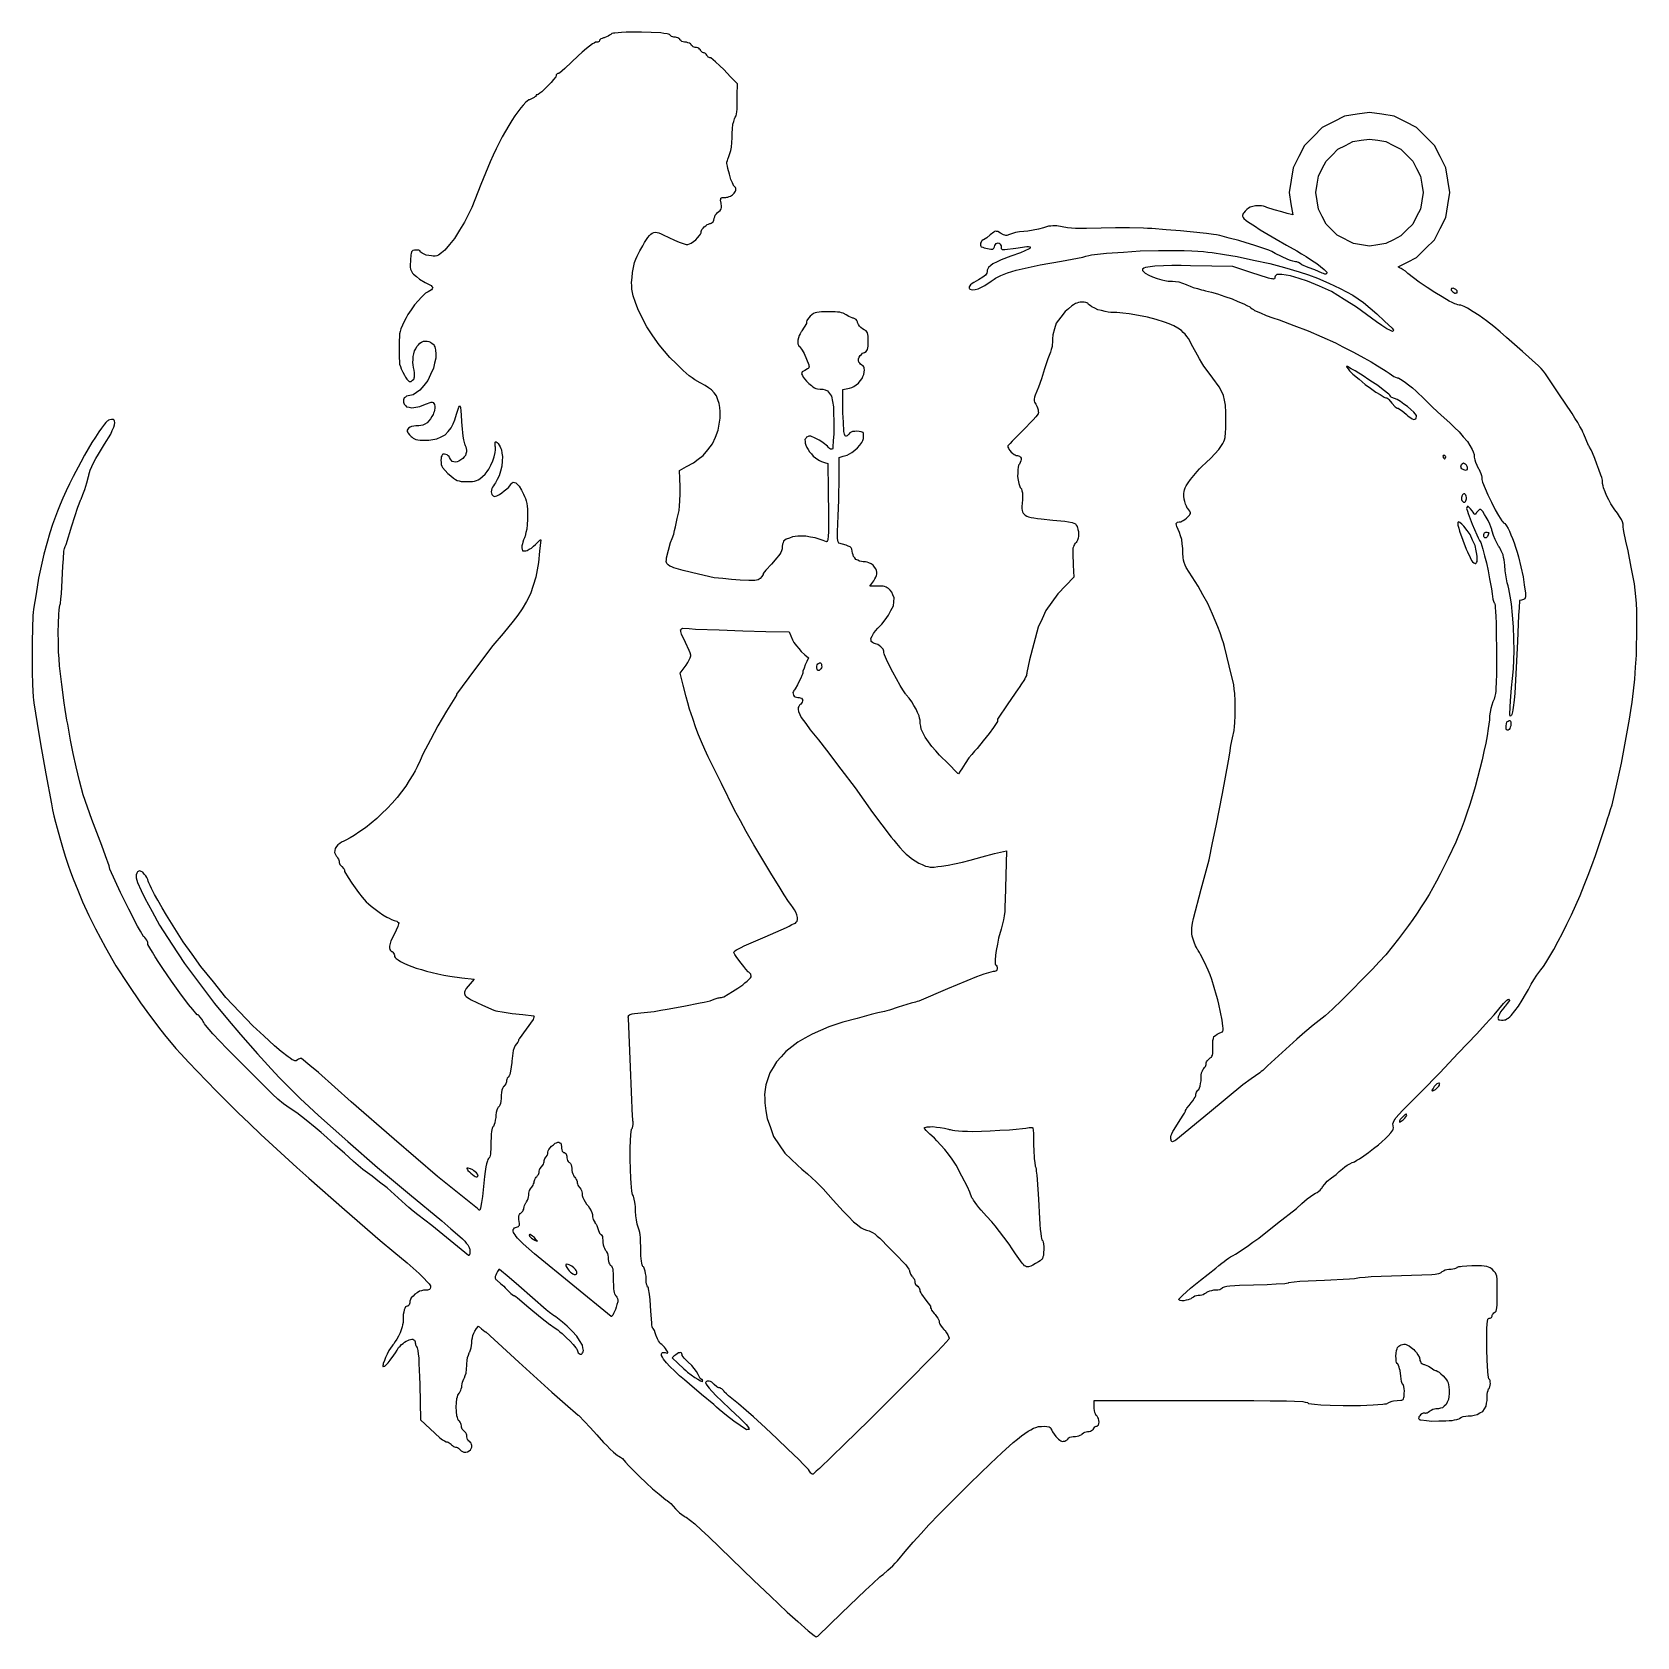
# Model space of a CAD drawing. Extents: x -30 to 30, y -30 to 30.
import ezdxf

# ---------------------------------------------------------------- set-up
doc = ezdxf.new("R2010")
doc.units = 0
doc.layers.add('Saint_VALENTIN_Day_Amoureux_Coeur_cs', color=7, linetype='CONTINUOUS')

msp = doc.modelspace()

# ---------------------------------------------------------------- linework, layer by layer
at = {"layer": 'Saint_VALENTIN_Day_Amoureux_Coeur_cs'}
for p, q in [((-7.609, 30, 1.5), (-7.7835, 29.993, 1.5)), ((-7.4145, 30, 1.5), (-7.609, 30, 1.5)), ((-7.22, 30, 1.5), (-7.4145, 30, 1.5)), ((-6.8595, 29.984, 1.5), (-7.22, 30, 1.5)), ((-9.1615, 29.473, 1.5), (-9.277, 29.386, 1.5)), ((-9.046, 29.56, 1.5), (-9.1615, 29.473, 1.5)), ((-8.9915, 29.59, 1.5), (-9.046, 29.56, 1.5)), ((-8.937, 29.62, 1.5), (-8.9915, 29.59, 1.5)), ((-8.9095, 29.62, 1.5), (-8.937, 29.62, 1.5)), ((-8.882, 29.62, 1.5), (-8.9095, 29.62, 1.5)), ((-8.8505, 29.629, 1.5), (-8.882, 29.62, 1.5)), ((-8.819, 29.638, 1.5), (-8.8505, 29.629, 1.5)), ((-8.803, 29.654, 1.5), (-8.819, 29.638, 1.5)), ((-8.787, 29.67, 1.5), (-8.803, 29.654, 1.5)), ((-8.76, 29.7205, 1.5), (-8.787, 29.698, 1.5)), ((-8.787, 29.698, 1.5), (-8.787, 29.67, 1.5)), ((-8.733, 29.743, 1.5), (-8.76, 29.7205, 1.5)), ((-8.683, 29.764, 1.5), (-8.733, 29.743, 1.5)), ((-8.633, 29.785, 1.5), (-8.683, 29.764, 1.5)), ((-8.6105, 29.7895, 1.5), (-8.633, 29.785, 1.5)), ((-8.588, 29.794, 1.5), (-8.6105, 29.7895, 1.5)), ((-8.5225, 29.8215, 1.5), (-8.588, 29.794, 1.5)), ((-8.457, 29.849, 1.5), (-8.5225, 29.8215, 1.5)), ((-8.407, 29.881, 1.5), (-8.457, 29.849, 1.5)), ((-8.357, 29.913, 1.5), (-8.407, 29.881, 1.5)), ((-8.339, 29.929, 1.5), (-8.357, 29.913, 1.5)), ((-8.321, 29.945, 1.5), (-8.339, 29.929, 1.5)), ((-8.2685, 29.954, 1.5), (-8.321, 29.945, 1.5)), ((-8.216, 29.963, 1.5), (-8.2685, 29.954, 1.5)), ((-8.087, 29.9745, 1.5), (-8.216, 29.963, 1.5)), ((-7.958, 29.986, 1.5), (-8.087, 29.9745, 1.5)), ((-7.7835, 29.993, 1.5), (-7.958, 29.986, 1.5)), ((-6.499, 29.968, 1.5), (-6.8595, 29.984, 1.5)), ((-6.379, 29.9495, 1.5), (-6.499, 29.968, 1.5)), ((-6.259, 29.931, 1.5), (-6.379, 29.9495, 1.5)), ((-6.2115, 29.9195, 1.5), (-6.259, 29.931, 1.5)), ((-6.164, 29.908, 1.5), (-6.2115, 29.9195, 1.5)), ((-6.1615, 29.899, 1.5), (-6.164, 29.908, 1.5)), ((-6.125, 29.8625, 1.5), (-6.1615, 29.899, 1.5)), ((-6.091, 29.835, 1.5), (-6.125, 29.8625, 1.5)), ((-6.048, 29.8235, 1.5), (-6.091, 29.835, 1.5)), ((-6.005, 29.812, 1.5), (-6.048, 29.8235, 1.5)), ((-5.976, 29.812, 1.5), (-6.005, 29.812, 1.5)), ((-5.947, 29.812, 1.5), (-5.976, 29.812, 1.5)), ((-5.9015, 29.7985, 1.5), (-5.947, 29.812, 1.5)), ((-5.856, 29.785, 1.5), (-5.9015, 29.7985, 1.5)), ((-5.822, 29.7575, 1.5), (-5.856, 29.785, 1.5)), ((-5.788, 29.73, 1.5), (-5.822, 29.7575, 1.5)), ((-5.7855, 29.723, 1.5), (-5.788, 29.73, 1.5)), ((-5.783, 29.716, 1.5), (-5.7855, 29.723, 1.5)), ((-5.7445, 29.6815, 1.5), (-5.783, 29.716, 1.5)), ((-5.706, 29.647, 1.5), (-5.7445, 29.6815, 1.5)), ((-5.654, 29.6335, 1.5), (-5.706, 29.647, 1.5)), ((-5.602, 29.62, 1.5), (-5.654, 29.6335, 1.5)), ((-5.566, 29.62, 1.5), (-5.602, 29.62, 1.5)), ((-5.53, 29.62, 1.5), (-5.566, 29.62, 1.5)), ((-5.4775, 29.604, 1.5), (-5.53, 29.62, 1.5)), ((-5.425, 29.588, 1.5), (-5.4775, 29.604, 1.5)), ((-5.389, 29.5605, 1.5), (-5.425, 29.588, 1.5)), ((-5.353, 29.533, 1.5), (-5.389, 29.5605, 1.5)), ((-5.344, 29.505, 1.5), (-5.353, 29.533, 1.5)), ((-5.3145, 29.4775, 1.5), (-5.344, 29.505, 1.5)), ((-5.285, 29.45, 1.5), (-5.3145, 29.4775, 1.5)), ((-5.2465, 29.4365, 1.5), (-5.285, 29.45, 1.5)), ((-5.208, 29.423, 1.5), (-5.2465, 29.4365, 1.5)), ((-5.181, 29.423, 1.5), (-5.208, 29.423, 1.5)), ((-5.154, 29.423, 1.5), (-5.181, 29.423, 1.5)), ((-5.113, 29.409, 1.5), (-5.154, 29.423, 1.5)), ((-5.072, 29.395, 1.5), (-5.113, 29.409, 1.5)), ((-9.834, 28.8755, 1.5), (-10.083, 28.635, 1.5)), ((-9.585, 29.116, 1.5), (-9.834, 28.8755, 1.5)), ((-9.431, 29.251, 1.5), (-9.585, 29.116, 1.5)), ((-9.277, 29.386, 1.5), (-9.431, 29.251, 1.5)), ((-5.0425, 29.3675, 1.5), (-5.072, 29.395, 1.5)), ((-5.013, 29.34, 1.5), (-5.0425, 29.3675, 1.5)), ((-5.0085, 29.3265, 1.5), (-5.013, 29.34, 1.5)), ((-5.004, 29.313, 1.5), (-5.0085, 29.3265, 1.5)), ((-4.9815, 29.2855, 1.5), (-5.004, 29.313, 1.5)), ((-4.959, 29.258, 1.5), (-4.9815, 29.2855, 1.5)), ((-4.9315, 29.242, 1.5), (-4.959, 29.258, 1.5)), ((-4.904, 29.226, 1.5), (-4.9315, 29.242, 1.5)), ((-4.873, 29.226, 1.5), (-4.904, 29.226, 1.5)), ((-4.8455, 29.212, 1.5), (-4.873, 29.226, 1.5)), ((-4.818, 29.198, 1.5), (-4.8455, 29.212, 1.5)), ((-4.7955, 29.1705, 1.5), (-4.818, 29.198, 1.5)), ((-4.773, 29.143, 1.5), (-4.7955, 29.1705, 1.5)), ((-4.7685, 29.1295, 1.5), (-4.773, 29.143, 1.5)), ((-4.764, 29.116, 1.5), (-4.7685, 29.1295, 1.5)), ((-4.7415, 29.0885, 1.5), (-4.764, 29.116, 1.5)), ((-4.719, 29.061, 1.5), (-4.7415, 29.0885, 1.5)), ((-4.6915, 29.047, 1.5), (-4.719, 29.061, 1.5)), ((-4.664, 29.033, 1.5), (-4.6915, 29.047, 1.5)), ((-4.628, 29.033, 1.5), (-4.664, 29.033, 1.5)), ((-4.5375, 28.962, 1.5), (-4.628, 29.033, 1.5)), ((-4.447, 28.891, 1.5), (-4.5375, 28.962, 1.5)), ((-4.293, 28.7445, 1.5), (-4.447, 28.891, 1.5)), ((-10.509, 28.2225, 1.5), (-10.595, 28.117, 1.5)), ((-10.423, 28.328, 1.5), (-10.509, 28.2225, 1.5)), ((-10.4115, 28.3505, 1.5), (-10.423, 28.328, 1.5)), ((-10.4, 28.373, 1.5), (-10.4115, 28.3505, 1.5)), ((-10.391, 28.4125, 1.5), (-10.4, 28.396, 1.5)), ((-10.4, 28.396, 1.5), (-10.4, 28.3845, 1.5)), ((-10.4, 28.3845, 1.5), (-10.4, 28.373, 1.5)), ((-10.382, 28.429, 1.5), (-10.391, 28.4125, 1.5)), ((-10.364, 28.438, 1.5), (-10.382, 28.429, 1.5)), ((-10.346, 28.447, 1.5), (-10.364, 28.438, 1.5)), ((-10.3345, 28.447, 1.5), (-10.346, 28.447, 1.5)), ((-10.323, 28.447, 1.5), (-10.3345, 28.447, 1.5)), ((-10.3025, 28.4585, 1.5), (-10.323, 28.447, 1.5)), ((-10.282, 28.47, 1.5), (-10.3025, 28.4585, 1.5)), ((-10.1825, 28.5525, 1.5), (-10.282, 28.47, 1.5)), ((-10.083, 28.635, 1.5), (-10.1825, 28.5525, 1.5)), ((-4.139, 28.598, 1.5), (-4.293, 28.7445, 1.5)), ((-3.885, 28.332, 1.5), (-4.139, 28.598, 1.5)), ((-3.631, 28.066, 1.5), (-3.885, 28.332, 1.5)), ((-11.159, 27.6355, 1.5), (-11.17, 27.622, 1.5)), ((-11.17, 27.622, 1.5), (-11.17, 27.595, 1.5)), ((-11.148, 27.649, 1.5), (-11.159, 27.6355, 1.5)), ((-11.114, 27.656, 1.5), (-11.148, 27.649, 1.5)), ((-11.08, 27.663, 1.5), (-11.114, 27.656, 1.5)), ((-11.014, 27.7135, 1.5), (-11.08, 27.663, 1.5)), ((-10.948, 27.764, 1.5), (-11.014, 27.7135, 1.5)), ((-10.8305, 27.876, 1.5), (-10.948, 27.764, 1.5)), ((-10.713, 27.988, 1.5), (-10.8305, 27.876, 1.5)), ((-10.654, 28.0525, 1.5), (-10.713, 27.988, 1.5)), ((-10.595, 28.117, 1.5), (-10.654, 28.0525, 1.5)), ((-3.636, 27.214, 1.5), (-3.6335, 27.64, 1.5)), ((-3.6335, 27.64, 1.5), (-3.631, 28.066, 1.5)), ((-11.841, 27.02, 1.5), (-11.95, 26.871, 1.5)), ((-11.732, 27.169, 1.5), (-11.841, 27.02, 1.5)), ((-11.637, 27.272, 1.5), (-11.732, 27.169, 1.5)), ((-11.542, 27.375, 1.5), (-11.637, 27.272, 1.5)), ((-11.4855, 27.4205, 1.5), (-11.542, 27.375, 1.5)), ((-11.429, 27.466, 1.5), (-11.4855, 27.4205, 1.5)), ((-11.406, 27.473, 1.5), (-11.429, 27.466, 1.5)), ((-11.383, 27.48, 1.5), (-11.406, 27.473, 1.5)), ((-11.3085, 27.5165, 1.5), (-11.383, 27.48, 1.5)), ((-11.234, 27.553, 1.5), (-11.3085, 27.5165, 1.5)), ((-11.202, 27.574, 1.5), (-11.234, 27.553, 1.5)), ((-11.17, 27.595, 1.5), (-11.202, 27.574, 1.5)), ((-3.6675, 26.942, 1.5), (-3.654, 27.013, 1.5)), ((-3.654, 27.013, 1.5), (-3.645, 27.1135, 1.5)), ((-3.645, 27.1135, 1.5), (-3.636, 27.214, 1.5)), ((20, 27, 1.5), (19.5365, 26.9265, 1.5)), ((20.4635, 26.9265, 1.5), (20, 27, 1.5)), ((-12.181, 26.509, 1.5), (-12.301, 26.298, 1.5)), ((-12.0655, 26.69, 1.5), (-12.181, 26.509, 1.5)), ((-11.95, 26.871, 1.5), (-12.0655, 26.69, 1.5)), ((-3.8105, 26.387, 1.5), (-3.799, 26.554, 1.5)), ((-3.799, 26.554, 1.5), (-3.7695, 26.6575, 1.5)), ((-3.7695, 26.6575, 1.5), (-3.74, 26.761, 1.5)), ((-3.74, 26.761, 1.5), (-3.7105, 26.816, 1.5)), ((-3.7105, 26.816, 1.5), (-3.681, 26.871, 1.5)), ((-3.681, 26.871, 1.5), (-3.6675, 26.942, 1.5)), ((18.237, 26.427, 1.5), (17.905, 26.095, 1.5)), ((18.655, 26.64, 1.5), (18.237, 26.427, 1.5)), ((19.073, 26.853, 1.5), (18.655, 26.64, 1.5)), ((19.5365, 26.9265, 1.5), (19.073, 26.853, 1.5)), ((20.927, 26.853, 1.5), (20.4635, 26.9265, 1.5)), ((21.345, 26.64, 1.5), (20.927, 26.853, 1.5)), ((21.763, 26.427, 1.5), (21.345, 26.64, 1.5)), ((22.095, 26.095, 1.5), (21.763, 26.427, 1.5)), ((-12.5365, 25.86, 1.5), (-12.652, 25.633, 1.5)), ((-12.421, 26.087, 1.5), (-12.5365, 25.86, 1.5)), ((-12.301, 26.298, 1.5), (-12.421, 26.087, 1.5)), ((-3.849, 25.698, 1.5), (-3.8355, 25.874, 1.5)), ((-3.8355, 25.874, 1.5), (-3.822, 26.05, 1.5)), ((-3.822, 26.22, 1.5), (-3.8105, 26.387, 1.5)), ((-3.822, 26.135, 1.5), (-3.822, 26.22, 1.5)), ((-3.822, 26.05, 1.5), (-3.822, 26.135, 1.5)), ((17.905, 26.095, 1.5), (17.573, 25.763, 1.5)), ((19.102, 25.762, 1.5), (19.381, 25.904, 1.5)), ((19.381, 25.904, 1.5), (19.6905, 25.9535, 1.5)), ((19.6905, 25.9535, 1.5), (20, 26.003, 1.5)), ((20, 26.003, 1.5), (20.3095, 25.9535, 1.5)), ((20.3095, 25.9535, 1.5), (20.619, 25.904, 1.5)), ((20.619, 25.904, 1.5), (20.898, 25.762, 1.5)), ((22.427, 25.763, 1.5), (22.095, 26.095, 1.5)), ((-12.763, 25.3925, 1.5), (-12.874, 25.152, 1.5)), ((-12.652, 25.633, 1.5), (-12.763, 25.3925, 1.5)), ((-4.005, 25.198, 1.5), (-3.989, 25.253, 1.5)), ((-3.989, 25.253, 1.5), (-3.9485, 25.354, 1.5)), ((-3.9485, 25.354, 1.5), (-3.908, 25.455, 1.5)), ((-3.908, 25.455, 1.5), (-3.8785, 25.5765, 1.5)), ((-3.8785, 25.5765, 1.5), (-3.849, 25.698, 1.5)), ((17.36, 25.345, 1.5), (17.147, 24.927, 1.5)), ((17.573, 25.763, 1.5), (17.36, 25.345, 1.5)), ((18.38, 25.177, 1.5), (18.6015, 25.3985, 1.5)), ((18.6015, 25.3985, 1.5), (18.823, 25.62, 1.5)), ((18.823, 25.62, 1.5), (19.102, 25.762, 1.5)), ((20.898, 25.762, 1.5), (21.177, 25.62, 1.5)), ((21.177, 25.62, 1.5), (21.3985, 25.3985, 1.5)), ((21.3985, 25.3985, 1.5), (21.62, 25.177, 1.5)), ((22.64, 25.345, 1.5), (22.427, 25.763, 1.5)), ((22.853, 24.927, 1.5), (22.64, 25.345, 1.5)), ((-12.874, 25.152, 1.5), (-13.2185, 24.3, 1.5)), ((-4.021, 25.143, 1.5), (-4.005, 25.198, 1.5)), ((-4.021, 25.1135, 1.5), (-4.021, 25.143, 1.5)), ((-4.021, 25.084, 1.5), (-4.021, 25.1135, 1.5)), ((-4.005, 24.992, 1.5), (-4.021, 25.084, 1.5)), ((-3.989, 24.9, 1.5), (-4.005, 24.992, 1.5)), ((-3.93, 24.6915, 1.5), (-3.989, 24.9, 1.5)), ((-3.871, 24.483, 1.5), (-3.93, 24.6915, 1.5)), ((17.147, 24.927, 1.5), (17.0735, 24.4635, 1.5)), ((18.047, 24.3095, 1.5), (18.096, 24.619, 1.5)), ((18.096, 24.619, 1.5), (18.238, 24.898, 1.5)), ((18.238, 24.898, 1.5), (18.38, 25.177, 1.5)), ((21.62, 25.177, 1.5), (21.762, 24.898, 1.5)), ((21.762, 24.898, 1.5), (21.904, 24.619, 1.5)), ((21.904, 24.619, 1.5), (21.9535, 24.3095, 1.5)), ((22.9265, 24.4635, 1.5), (22.853, 24.927, 1.5)), ((-13.2185, 24.3, 1.5), (-13.563, 23.448, 1.5)), ((-3.819, 24.364, 1.5), (-3.871, 24.483, 1.5)), ((-3.767, 24.245, 1.5), (-3.819, 24.364, 1.5)), ((-3.754, 24.241, 1.5), (-3.767, 24.245, 1.5)), ((-3.729, 24.2135, 1.5), (-3.754, 24.241, 1.5)), ((-3.745, 23.984, 1.5), (-3.7245, 24.0185, 1.5)), ((-3.704, 24.186, 1.5), (-3.729, 24.2135, 1.5)), ((-3.7245, 24.0185, 1.5), (-3.704, 24.053, 1.5)), ((-3.695, 24.1535, 1.5), (-3.704, 24.186, 1.5)), ((-3.704, 24.053, 1.5), (-3.695, 24.087, 1.5)), ((-3.686, 24.121, 1.5), (-3.695, 24.1535, 1.5)), ((-3.695, 24.087, 1.5), (-3.686, 24.121, 1.5)), ((17.0735, 24.4635, 1.5), (17, 24, 1.5)), ((17, 24, 1.5), (17.0658, 23.5851, 1.5)), ((17.998, 24, 1.5), (18.047, 24.3095, 1.5)), ((18.047, 23.6905, 1.5), (17.998, 24, 1.5)), ((21.9535, 24.3095, 1.5), (22.003, 24, 1.5)), ((22.003, 24, 1.5), (21.9535, 23.6905, 1.5)), ((23, 24, 1.5), (22.9265, 24.4635, 1.5)), ((22.9265, 23.5365, 1.5), (23, 24, 1.5)), ((-13.563, 23.448, 1.5), (-13.6965, 23.173, 1.5)), ((-4.261, 23.718, 1.5), (-4.254, 23.7525, 1.5)), ((-4.243, 23.599, 1.5), (-4.261, 23.718, 1.5)), ((-4.254, 23.7525, 1.5), (-4.247, 23.787, 1.5)), ((-4.247, 23.787, 1.5), (-4.2225, 23.8005, 1.5)), ((-4.225, 23.48, 1.5), (-4.243, 23.599, 1.5)), ((-4.234, 23.398, 1.5), (-4.2295, 23.439, 1.5)), ((-4.2295, 23.439, 1.5), (-4.225, 23.48, 1.5)), ((-4.2225, 23.8005, 1.5), (-4.198, 23.814, 1.5)), ((-4.198, 23.814, 1.5), (-4.132, 23.8165, 1.5)), ((-4.132, 23.8165, 1.5), (-4.066, 23.819, 1.5)), ((-4.066, 23.819, 1.5), (-4.0255, 23.826, 1.5)), ((-4.0255, 23.826, 1.5), (-3.985, 23.833, 1.5)), ((-3.985, 23.833, 1.5), (-3.9375, 23.851, 1.5)), ((-3.9375, 23.851, 1.5), (-3.89, 23.869, 1.5)), ((-3.89, 23.869, 1.5), (-3.849, 23.8945, 1.5)), ((-3.849, 23.8945, 1.5), (-3.808, 23.92, 1.5)), ((-3.808, 23.92, 1.5), (-3.7765, 23.952, 1.5)), ((-3.7765, 23.952, 1.5), (-3.745, 23.984, 1.5)), ((15.4815, 23.4115, 1.5), (15.416, 23.37, 1.5)), ((15.547, 23.453, 1.5), (15.4815, 23.4115, 1.5)), ((15.6465, 23.4805, 1.5), (15.547, 23.453, 1.5)), ((15.746, 23.508, 1.5), (15.6465, 23.4805, 1.5)), ((15.8525, 23.508, 1.5), (15.746, 23.508, 1.5)), ((15.959, 23.508, 1.5), (15.8525, 23.508, 1.5)), ((16.036, 23.487, 1.5), (15.959, 23.508, 1.5)), ((16.113, 23.466, 1.5), (16.036, 23.487, 1.5)), ((16.138, 23.4545, 1.5), (16.113, 23.466, 1.5)), ((16.163, 23.443, 1.5), (16.138, 23.4545, 1.5)), ((16.444, 23.3585, 1.5), (16.163, 23.443, 1.5)), ((17.0658, 23.5851, 1.5), (17.1316, 23.1702, 1.5)), ((18.096, 23.381, 1.5), (18.047, 23.6905, 1.5)), ((21.9535, 23.6905, 1.5), (21.904, 23.381, 1.5)), ((22.853, 23.073, 1.5), (22.9265, 23.5365, 1.5)), ((-13.83, 22.898, 1.5), (-14.018, 22.591, 1.5)), ((-13.6965, 23.173, 1.5), (-13.83, 22.898, 1.5)), ((-4.816, 22.7605, 1.5), (-4.759, 22.802, 1.5)), ((-4.759, 22.802, 1.5), (-4.7115, 22.8225, 1.5)), ((-4.7115, 22.8225, 1.5), (-4.664, 22.843, 1.5)), ((-4.664, 22.843, 1.5), (-4.637, 22.8475, 1.5)), ((-4.637, 22.8475, 1.5), (-4.61, 22.852, 1.5)), ((-4.61, 22.852, 1.5), (-4.5735, 22.8795, 1.5)), ((-4.5735, 22.8795, 1.5), (-4.537, 22.907, 1.5)), ((-4.537, 22.907, 1.5), (-4.517, 22.9645, 1.5)), ((-4.517, 22.9645, 1.5), (-4.497, 23.031, 1.5)), ((-4.497, 23.04, 1.5), (-4.4765, 23.0975, 1.5)), ((-4.497, 23.031, 1.5), (-4.497, 23.04, 1.5)), ((-4.4765, 23.0975, 1.5), (-4.456, 23.155, 1.5)), ((-4.456, 23.155, 1.5), (-4.413, 23.205, 1.5)), ((-4.413, 23.205, 1.5), (-4.37, 23.255, 1.5)), ((-4.37, 23.255, 1.5), (-4.3225, 23.294, 1.5)), ((-4.3225, 23.294, 1.5), (-4.275, 23.333, 1.5)), ((-4.275, 23.333, 1.5), (-4.2545, 23.3655, 1.5)), ((-4.2545, 23.3655, 1.5), (-4.234, 23.398, 1.5)), ((15.2595, 23.148, 1.5), (15.257, 23.118, 1.5)), ((15.257, 23.118, 1.5), (15.2795, 23.072, 1.5)), ((15.262, 23.178, 1.5), (15.2595, 23.148, 1.5)), ((15.282, 23.212, 1.5), (15.262, 23.178, 1.5)), ((15.2795, 23.072, 1.5), (15.302, 23.026, 1.5)), ((15.302, 23.246, 1.5), (15.282, 23.212, 1.5)), ((15.359, 23.308, 1.5), (15.302, 23.246, 1.5)), ((15.302, 23.026, 1.5), (15.393, 22.96, 1.5)), ((15.416, 23.37, 1.5), (15.359, 23.308, 1.5)), ((15.393, 22.96, 1.5), (15.484, 22.894, 1.5)), ((15.484, 22.894, 1.5), (15.7015, 22.7515, 1.5)), ((16.725, 23.274, 1.5), (16.444, 23.3585, 1.5)), ((16.9283, 23.2221, 1.5), (16.725, 23.274, 1.5)), ((17.1316, 23.1702, 1.5), (16.9283, 23.2221, 1.5)), ((18.238, 23.102, 1.5), (18.096, 23.381, 1.5)), ((18.38, 22.823, 1.5), (18.238, 23.102, 1.5)), ((18.5863, 22.6167, 1.5), (18.38, 22.823, 1.5)), ((21.62, 22.823, 1.5), (21.3985, 22.6015, 1.5)), ((21.762, 23.102, 1.5), (21.62, 22.823, 1.5)), ((21.904, 23.381, 1.5), (21.762, 23.102, 1.5)), ((22.64, 22.655, 1.5), (22.853, 23.073, 1.5)), ((-14.206, 22.284, 1.5), (-14.3895, 22.064, 1.5)), ((-14.018, 22.591, 1.5), (-14.206, 22.284, 1.5)), ((-7.102, 22.1285, 1.5), (-7.034, 22.243, 1.5)), ((-7.034, 22.243, 1.5), (-6.9775, 22.321, 1.5)), ((-6.9775, 22.321, 1.5), (-6.921, 22.399, 1.5)), ((-6.921, 22.399, 1.5), (-6.8665, 22.4425, 1.5)), ((-6.8665, 22.4425, 1.5), (-6.812, 22.486, 1.5)), ((-6.812, 22.486, 1.5), (-6.7555, 22.502, 1.5)), ((-6.7555, 22.502, 1.5), (-6.699, 22.518, 1.5)), ((-6.699, 22.518, 1.5), (-6.633, 22.5065, 1.5)), ((-6.633, 22.5065, 1.5), (-6.567, 22.495, 1.5)), ((-6.567, 22.495, 1.5), (-6.4855, 22.4605, 1.5)), ((-6.4855, 22.4605, 1.5), (-6.404, 22.426, 1.5)), ((-6.404, 22.426, 1.5), (-6.1935, 22.323, 1.5)), ((-6.1935, 22.323, 1.5), (-5.983, 22.22, 1.5)), ((-5.983, 22.22, 1.5), (-5.804, 22.149, 1.5)), ((-5.276, 22.172, 1.5), (-5.19, 22.234, 1.5)), ((-5.19, 22.234, 1.5), (-5.1175, 22.3115, 1.5)), ((-5.1175, 22.3115, 1.5), (-5.045, 22.389, 1.5)), ((-5.045, 22.389, 1.5), (-5.0155, 22.442, 1.5)), ((-5.0155, 22.442, 1.5), (-4.986, 22.495, 1.5)), ((-4.986, 22.55, 1.5), (-4.97, 22.5865, 1.5)), ((-4.986, 22.5225, 1.5), (-4.986, 22.55, 1.5)), ((-4.986, 22.495, 1.5), (-4.986, 22.5225, 1.5)), ((-4.97, 22.5865, 1.5), (-4.954, 22.623, 1.5)), ((-4.954, 22.623, 1.5), (-4.9135, 22.671, 1.5)), ((-4.9135, 22.671, 1.5), (-4.873, 22.719, 1.5)), ((-4.873, 22.719, 1.5), (-4.816, 22.7605, 1.5)), ((5.523, 22.206, 1.5), (5.498, 22.183, 1.5)), ((5.5595, 22.2315, 1.5), (5.523, 22.206, 1.5)), ((5.571, 22.234, 1.5), (5.5595, 22.2315, 1.5)), ((5.634, 22.2705, 1.5), (5.571, 22.234, 1.5)), ((5.697, 22.307, 1.5), (5.634, 22.2705, 1.5)), ((5.824, 22.4145, 1.5), (5.697, 22.307, 1.5)), ((5.951, 22.522, 1.5), (5.824, 22.4145, 1.5)), ((5.9875, 22.5405, 1.5), (5.951, 22.522, 1.5)), ((6.024, 22.559, 1.5), (5.9875, 22.5405, 1.5)), ((6.0625, 22.55, 1.5), (6.024, 22.559, 1.5)), ((6.101, 22.541, 1.5), (6.0625, 22.55, 1.5)), ((6.212, 22.4815, 1.5), (6.101, 22.541, 1.5)), ((6.323, 22.422, 1.5), (6.212, 22.4815, 1.5)), ((6.3635, 22.4105, 1.5), (6.323, 22.422, 1.5)), ((6.404, 22.399, 1.5), (6.3635, 22.4105, 1.5)), ((6.4425, 22.401, 1.5), (6.404, 22.399, 1.5)), ((6.481, 22.403, 1.5), (6.4425, 22.401, 1.5)), ((6.5105, 22.417, 1.5), (6.481, 22.403, 1.5)), ((6.54, 22.431, 1.5), (6.5105, 22.417, 1.5)), ((6.6555, 22.4675, 1.5), (6.54, 22.431, 1.5)), ((6.771, 22.504, 1.5), (6.6555, 22.4675, 1.5)), ((6.8435, 22.5155, 1.5), (6.771, 22.504, 1.5)), ((6.916, 22.527, 1.5), (6.8435, 22.5155, 1.5)), ((7.0745, 22.543, 1.5), (6.916, 22.527, 1.5)), ((7.233, 22.559, 1.5), (7.0745, 22.543, 1.5)), ((7.428, 22.5955, 1.5), (7.233, 22.559, 1.5)), ((7.623, 22.632, 1.5), (7.428, 22.5955, 1.5)), ((7.8135, 22.685, 1.5), (7.623, 22.632, 1.5)), ((8.004, 22.738, 1.5), (7.8135, 22.685, 1.5)), ((8.083, 22.7495, 1.5), (8.004, 22.738, 1.5)), ((8.162, 22.761, 1.5), (8.083, 22.7495, 1.5)), ((8.237, 22.756, 1.5), (8.162, 22.761, 1.5)), ((8.312, 22.751, 1.5), (8.237, 22.756, 1.5)), ((8.509, 22.7145, 1.5), (8.312, 22.751, 1.5)), ((8.706, 22.678, 1.5), (8.509, 22.7145, 1.5)), ((8.8575, 22.669, 1.5), (8.706, 22.678, 1.5)), ((9.009, 22.66, 1.5), (8.8575, 22.669, 1.5)), ((9.2175, 22.6575, 1.5), (9.009, 22.66, 1.5)), ((9.426, 22.655, 1.5), (9.2175, 22.6575, 1.5)), ((9.965, 22.669, 1.5), (9.426, 22.655, 1.5)), ((10.504, 22.683, 1.5), (9.965, 22.669, 1.5)), ((11.03, 22.676, 1.5), (10.504, 22.683, 1.5)), ((11.556, 22.669, 1.5), (11.03, 22.676, 1.5)), ((11.7075, 22.662, 1.5), (11.556, 22.669, 1.5)), ((11.859, 22.655, 1.5), (11.7075, 22.662, 1.5)), ((12.396, 22.6115, 1.5), (11.859, 22.655, 1.5)), ((12.933, 22.568, 1.5), (12.396, 22.6115, 1.5)), ((13.2955, 22.5315, 1.5), (12.933, 22.568, 1.5)), ((13.9115, 22.465, 1.5), (13.2955, 22.5315, 1.5)), ((14.165, 22.435, 1.5), (13.9115, 22.465, 1.5)), ((14.283, 22.4145, 1.5), (14.165, 22.435, 1.5)), ((14.401, 22.394, 1.5), (14.283, 22.4145, 1.5)), ((14.7565, 22.3, 1.5), (14.401, 22.394, 1.5)), ((15.112, 22.206, 1.5), (14.7565, 22.3, 1.5)), ((15.3955, 22.1215, 1.5), (15.112, 22.206, 1.5)), ((15.7015, 22.7515, 1.5), (15.919, 22.609, 1.5)), ((15.919, 22.609, 1.5), (16.2135, 22.433, 1.5)), ((16.2135, 22.433, 1.5), (16.508, 22.257, 1.5)), ((16.508, 22.257, 1.5), (16.8995, 22.037, 1.5)), ((18.7926, 22.4104, 1.5), (18.5863, 22.6167, 1.5)), ((19.0208, 22.2902, 1.5), (18.7926, 22.4104, 1.5)), ((19.249, 22.17, 1.5), (19.0208, 22.2902, 1.5)), ((20.898, 22.238, 1.5), (20.619, 22.096, 1.5)), ((21.177, 22.38, 1.5), (20.898, 22.238, 1.5)), ((21.3985, 22.6015, 1.5), (21.177, 22.38, 1.5)), ((22.095, 21.905, 1.5), (22.427, 22.237, 1.5)), ((22.427, 22.237, 1.5), (22.64, 22.655, 1.5)), ((-15.846, 21.67, 1.5), (-15.8575, 21.473, 1.5)), ((-15.8325, 21.725, 1.5), (-15.846, 21.67, 1.5)), ((-15.819, 21.78, 1.5), (-15.8325, 21.725, 1.5)), ((-15.792, 21.8055, 1.5), (-15.819, 21.78, 1.5)), ((-15.765, 21.831, 1.5), (-15.792, 21.8055, 1.5)), ((-15.7035, 21.842, 1.5), (-15.765, 21.831, 1.5)), ((-15.642, 21.853, 1.5), (-15.7035, 21.842, 1.5)), ((-15.5925, 21.8485, 1.5), (-15.642, 21.853, 1.5)), ((-15.543, 21.844, 1.5), (-15.5925, 21.8485, 1.5)), ((-15.5155, 21.8305, 1.5), (-15.543, 21.844, 1.5)), ((-15.488, 21.817, 1.5), (-15.5155, 21.8305, 1.5)), ((-15.488, 21.801, 1.5), (-15.488, 21.817, 1.5)), ((-15.488, 21.785, 1.5), (-15.488, 21.801, 1.5)), ((-15.454, 21.7575, 1.5), (-15.488, 21.785, 1.5)), ((-15.42, 21.73, 1.5), (-15.454, 21.7575, 1.5)), ((-15.341, 21.698, 1.5), (-15.42, 21.73, 1.5)), ((-15.262, 21.666, 1.5), (-15.341, 21.698, 1.5)), ((-15.1645, 21.6475, 1.5), (-15.262, 21.666, 1.5)), ((-15.067, 21.629, 1.5), (-15.1645, 21.6475, 1.5)), ((-15.001, 21.6265, 1.5), (-15.067, 21.629, 1.5)), ((-14.935, 21.624, 1.5), (-15.001, 21.6265, 1.5)), ((-14.872, 21.64, 1.5), (-14.935, 21.624, 1.5)), ((-14.809, 21.656, 1.5), (-14.872, 21.64, 1.5)), ((-14.691, 21.75, 1.5), (-14.809, 21.656, 1.5)), ((-14.573, 21.844, 1.5), (-14.691, 21.75, 1.5)), ((-14.3895, 22.064, 1.5), (-14.573, 21.844, 1.5)), ((-7.428, 21.505, 1.5), (-7.383, 21.624, 1.5)), ((-7.383, 21.624, 1.5), (-7.2765, 21.819, 1.5)), ((-7.2765, 21.819, 1.5), (-7.17, 22.014, 1.5)), ((-7.17, 22.014, 1.5), (-7.102, 22.1285, 1.5)), ((-5.804, 22.149, 1.5), (-5.625, 22.078, 1.5)), ((-5.625, 22.078, 1.5), (-5.5865, 22.069, 1.5)), ((-5.5865, 22.069, 1.5), (-5.548, 22.06, 1.5)), ((-5.548, 22.06, 1.5), (-5.514, 22.06, 1.5)), ((-5.514, 22.06, 1.5), (-5.48, 22.06, 1.5)), ((-5.48, 22.06, 1.5), (-5.421, 22.085, 1.5)), ((-5.421, 22.085, 1.5), (-5.362, 22.11, 1.5)), ((-5.362, 22.11, 1.5), (-5.276, 22.172, 1.5)), ((5.4775, 22.1465, 1.5), (5.457, 22.11, 1.5)), ((5.457, 22.11, 1.5), (5.4595, 22.069, 1.5)), ((5.4595, 22.069, 1.5), (5.462, 22.028, 1.5)), ((5.462, 22.028, 1.5), (5.4755, 22.0025, 1.5)), ((5.4755, 22.0025, 1.5), (5.489, 21.977, 1.5)), ((5.498, 22.183, 1.5), (5.4775, 22.1465, 1.5)), ((5.489, 21.977, 1.5), (5.541, 21.9565, 1.5)), ((5.541, 21.9565, 1.5), (5.593, 21.936, 1.5)), ((5.593, 21.936, 1.5), (5.722, 21.9085, 1.5)), ((5.722, 21.9085, 1.5), (5.851, 21.881, 1.5)), ((5.851, 21.881, 1.5), (5.885, 21.8855, 1.5)), ((5.885, 21.8855, 1.5), (5.919, 21.89, 1.5)), ((5.919, 21.89, 1.5), (5.9395, 21.9085, 1.5)), ((5.9395, 21.9085, 1.5), (5.96, 21.927, 1.5)), ((5.96, 21.927, 1.5), (5.976, 21.9725, 1.5)), ((5.976, 21.9725, 1.5), (5.992, 22.018, 1.5)), ((5.992, 22.018, 1.5), (6.017, 22.055, 1.5)), ((6.017, 22.055, 1.5), (6.042, 22.092, 1.5)), ((6.042, 22.092, 1.5), (6.0825, 22.108, 1.5)), ((6.0825, 22.108, 1.5), (6.123, 22.124, 1.5)), ((6.123, 22.124, 1.5), (6.1595, 22.1055, 1.5)), ((6.1595, 22.1055, 1.5), (6.196, 22.087, 1.5)), ((6.196, 22.087, 1.5), (6.2115, 22.046, 1.5)), ((6.2115, 22.046, 1.5), (6.227, 22.005, 1.5)), ((6.227, 22.005, 1.5), (6.232, 21.9565, 1.5)), ((6.232, 21.9565, 1.5), (6.237, 21.908, 1.5)), ((6.59, 21.62, 1.5), (6.232, 21.487, 1.5)), ((6.237, 21.908, 1.5), (6.255, 21.89, 1.5)), ((6.255, 21.89, 1.5), (6.273, 21.872, 1.5)), ((6.273, 21.872, 1.5), (6.3205, 21.8695, 1.5)), ((6.3205, 21.8695, 1.5), (6.368, 21.867, 1.5)), ((6.368, 21.867, 1.5), (6.7825, 21.9245, 1.5)), ((6.948, 21.753, 1.5), (6.59, 21.62, 1.5)), ((6.7825, 21.9245, 1.5), (7.197, 21.982, 1.5)), ((7.111, 21.826, 1.5), (6.948, 21.753, 1.5)), ((7.274, 21.899, 1.5), (7.111, 21.826, 1.5)), ((7.197, 21.982, 1.5), (7.249, 21.9795, 1.5)), ((7.249, 21.9795, 1.5), (7.301, 21.977, 1.5)), ((7.299, 21.915, 1.5), (7.274, 21.899, 1.5)), ((7.3215, 21.947, 1.5), (7.299, 21.915, 1.5)), ((7.301, 21.977, 1.5), (7.31, 21.97, 1.5)), ((7.31, 21.97, 1.5), (7.3215, 21.947, 1.5)), ((9.286, 21.583, 1.5), (9.399, 21.6175, 1.5)), ((9.399, 21.6175, 1.5), (9.512, 21.652, 1.5)), ((9.512, 21.652, 1.5), (9.614, 21.67, 1.5)), ((9.614, 21.67, 1.5), (9.716, 21.688, 1.5)), ((9.716, 21.688, 1.5), (9.9425, 21.7135, 1.5)), ((9.9425, 21.7135, 1.5), (10.169, 21.739, 1.5)), ((10.169, 21.739, 1.5), (10.801, 21.778, 1.5)), ((10.801, 21.778, 1.5), (11.433, 21.817, 1.5)), ((11.433, 21.817, 1.5), (12.1105, 21.8285, 1.5)), ((12.1105, 21.8285, 1.5), (12.788, 21.84, 1.5)), ((12.788, 21.84, 1.5), (13.0755, 21.833, 1.5)), ((13.0755, 21.833, 1.5), (13.363, 21.826, 1.5)), ((13.363, 21.826, 1.5), (13.5805, 21.812, 1.5)), ((13.5805, 21.812, 1.5), (13.798, 21.798, 1.5)), ((13.798, 21.798, 1.5), (13.9565, 21.7775, 1.5)), ((13.9565, 21.7775, 1.5), (14.115, 21.757, 1.5)), ((14.115, 21.757, 1.5), (14.5865, 21.6815, 1.5)), ((14.5865, 21.6815, 1.5), (15.058, 21.606, 1.5)), ((15.058, 21.606, 1.5), (15.6675, 21.4755, 1.5)), ((15.679, 22.037, 1.5), (15.3955, 22.1215, 1.5)), ((15.901, 21.961, 1.5), (15.679, 22.037, 1.5)), ((16.123, 21.885, 1.5), (15.901, 21.961, 1.5)), ((16.234, 21.8415, 1.5), (16.123, 21.885, 1.5)), ((16.345, 21.798, 1.5), (16.234, 21.8415, 1.5)), ((16.4125, 21.7615, 1.5), (16.345, 21.798, 1.5)), ((16.48, 21.725, 1.5), (16.4125, 21.7615, 1.5)), ((16.716, 21.613, 1.5), (16.48, 21.725, 1.5)), ((16.952, 21.501, 1.5), (16.716, 21.613, 1.5)), ((16.8995, 22.037, 1.5), (17.291, 21.817, 1.5)), ((17.291, 21.817, 1.5), (17.4655, 21.714, 1.5)), ((17.4655, 21.714, 1.5), (17.64, 21.611, 1.5)), ((17.64, 21.611, 1.5), (17.835, 21.478, 1.5)), ((19.3284, 22.1309, 1.5), (19.249, 22.17, 1.5)), ((19.4079, 22.0917, 1.5), (19.3284, 22.1309, 1.5)), ((19.7039, 22.0449, 1.5), (19.4079, 22.0917, 1.5)), ((20, 21.998, 1.5), (19.7039, 22.0449, 1.5)), ((20.3095, 22.047, 1.5), (20, 21.998, 1.5)), ((20.619, 22.096, 1.5), (20.3095, 22.047, 1.5)), ((21.763, 21.573, 1.5), (22.095, 21.905, 1.5)), ((-15.8575, 21.473, 1.5), (-15.869, 21.276, 1.5)), ((-15.869, 21.276, 1.5), (-15.86, 21.2075, 1.5)), ((-15.86, 21.2075, 1.5), (-15.851, 21.139, 1.5)), ((-15.851, 21.139, 1.5), (-15.826, 21.086, 1.5)), ((-15.826, 21.086, 1.5), (-15.801, 21.033, 1.5)), ((-15.801, 21.033, 1.5), (-15.7715, 20.992, 1.5)), ((-7.571, 20.827, 1.5), (-7.555, 21.015, 1.5)), ((-7.555, 21.015, 1.5), (-7.514, 21.2005, 1.5)), ((-7.514, 21.2005, 1.5), (-7.473, 21.386, 1.5)), ((-7.473, 21.386, 1.5), (-7.428, 21.505, 1.5)), ((5.704, 21.0445, 1.5), (5.697, 20.987, 1.5)), ((5.711, 21.102, 1.5), (5.704, 21.0445, 1.5)), ((5.736, 21.1525, 1.5), (5.711, 21.102, 1.5)), ((5.761, 21.203, 1.5), (5.736, 21.1525, 1.5)), ((5.8425, 21.2695, 1.5), (5.761, 21.203, 1.5)), ((5.924, 21.336, 1.5), (5.8425, 21.2695, 1.5)), ((6.078, 21.4115, 1.5), (5.924, 21.336, 1.5)), ((6.232, 21.487, 1.5), (6.078, 21.4115, 1.5)), ((6.468, 20.997, 1.5), (6.631, 21.045, 1.5)), ((6.631, 21.045, 1.5), (6.794, 21.093, 1.5)), ((6.794, 21.093, 1.5), (7.2445, 21.1935, 1.5)), ((7.2445, 21.1935, 1.5), (7.695, 21.294, 1.5)), ((7.695, 21.294, 1.5), (8.4905, 21.4385, 1.5)), ((8.4905, 21.4385, 1.5), (9.286, 21.583, 1.5)), ((11.567, 21.171, 1.5), (11.51, 21.139, 1.5)), ((11.51, 21.139, 1.5), (11.51, 21.1135, 1.5)), ((11.51, 21.1135, 1.5), (11.51, 21.088, 1.5)), ((11.51, 21.088, 1.5), (11.5645, 21.0375, 1.5)), ((11.5645, 21.0375, 1.5), (11.619, 20.987, 1.5)), ((11.624, 21.203, 1.5), (11.567, 21.171, 1.5)), ((11.8025, 21.228, 1.5), (11.624, 21.203, 1.5)), ((11.981, 21.253, 1.5), (11.8025, 21.228, 1.5)), ((12.296, 21.2625, 1.5), (11.981, 21.253, 1.5)), ((12.611, 21.272, 1.5), (12.296, 21.2625, 1.5)), ((12.96, 21.2695, 1.5), (12.611, 21.272, 1.5)), ((13.309, 21.267, 1.5), (12.96, 21.2695, 1.5)), ((14.102, 21.253, 1.5), (13.309, 21.267, 1.5)), ((14.895, 21.239, 1.5), (14.102, 21.253, 1.5)), ((15.561, 21.017, 1.5), (14.895, 21.239, 1.5)), ((16.227, 20.795, 1.5), (15.561, 21.017, 1.5)), ((15.6675, 21.4755, 1.5), (16.277, 21.345, 1.5)), ((16.277, 21.345, 1.5), (16.8275, 21.1935, 1.5)), ((16.8275, 21.1935, 1.5), (17.378, 21.042, 1.5)), ((17.047, 21.4665, 1.5), (16.952, 21.501, 1.5)), ((17.142, 21.432, 1.5), (17.047, 21.4665, 1.5)), ((17.1875, 21.4205, 1.5), (17.142, 21.432, 1.5)), ((17.233, 21.409, 1.5), (17.1875, 21.4205, 1.5)), ((17.26, 21.409, 1.5), (17.233, 21.409, 1.5)), ((17.287, 21.409, 1.5), (17.26, 21.409, 1.5)), ((17.3165, 21.4, 1.5), (17.287, 21.409, 1.5)), ((17.346, 21.391, 1.5), (17.3165, 21.4, 1.5)), ((17.4115, 21.3425, 1.5), (17.346, 21.391, 1.5)), ((17.378, 21.042, 1.5), (17.7175, 20.923, 1.5)), ((17.477, 21.294, 1.5), (17.4115, 21.3425, 1.5)), ((17.715, 21.205, 1.5), (17.477, 21.294, 1.5)), ((17.953, 21.116, 1.5), (17.715, 21.205, 1.5)), ((17.835, 21.478, 1.5), (18.03, 21.345, 1.5)), ((18.091, 21.0515, 1.5), (17.953, 21.116, 1.5)), ((18.03, 21.345, 1.5), (18.166, 21.235, 1.5)), ((18.229, 20.987, 1.5), (18.091, 21.0515, 1.5)), ((18.166, 21.235, 1.5), (18.302, 21.125, 1.5)), ((18.302, 21.125, 1.5), (18.354, 21.0725, 1.5)), ((18.354, 21.0725, 1.5), (18.406, 21.02, 1.5)), ((18.406, 21.02, 1.5), (18.406, 21.0015, 1.5)), ((18.406, 21.0015, 1.5), (18.406, 20.983, 1.5)), ((21.0757, 21.2228, 1.5), (21.4193, 21.3979, 1.5)), ((21.1293, 21.1924, 1.5), (21.0757, 21.2228, 1.5)), ((21.183, 21.162, 1.5), (21.1293, 21.1924, 1.5)), ((21.267, 21.109, 1.5), (21.183, 21.162, 1.5)), ((21.351, 21.056, 1.5), (21.267, 21.109, 1.5)), ((21.392, 21.017, 1.5), (21.351, 21.056, 1.5)), ((21.433, 20.978, 1.5), (21.392, 21.017, 1.5)), ((21.4193, 21.3979, 1.5), (21.763, 21.573, 1.5)), ((-15.7715, 20.992, 1.5), (-15.742, 20.951, 1.5)), ((-15.742, 20.951, 1.5), (-15.6285, 20.857, 1.5)), ((-15.6285, 20.857, 1.5), (-15.515, 20.763, 1.5)), ((-15.515, 20.763, 1.5), (-15.3, 20.644, 1.5)), ((-15.3, 20.644, 1.5), (-15.085, 20.525, 1.5)), ((-15.085, 20.525, 1.5), (-15.053, 20.486, 1.5)), ((-15.046, 20.4055, 1.5), (-15.071, 20.364, 1.5)), ((-15.053, 20.486, 1.5), (-15.021, 20.447, 1.5)), ((-15.021, 20.447, 1.5), (-15.046, 20.4055, 1.5)), ((-7.587, 20.639, 1.5), (-7.571, 20.827, 1.5)), ((-7.58, 20.511, 1.5), (-7.587, 20.639, 1.5)), ((-7.573, 20.383, 1.5), (-7.58, 20.511, 1.5)), ((5.061, 20.5155, 1.5), (5.036, 20.479, 1.5)), ((5.036, 20.479, 1.5), (5.036, 20.4535, 1.5)), ((5.036, 20.4535, 1.5), (5.036, 20.428, 1.5)), ((5.036, 20.428, 1.5), (5.0475, 20.41, 1.5)), ((5.0475, 20.41, 1.5), (5.059, 20.392, 1.5)), ((5.086, 20.552, 1.5), (5.061, 20.5155, 1.5)), ((5.147, 20.598, 1.5), (5.086, 20.552, 1.5)), ((5.208, 20.644, 1.5), (5.147, 20.598, 1.5)), ((5.38, 20.7425, 1.5), (5.208, 20.644, 1.5)), ((5.265, 20.3825, 1.5), (5.367, 20.401, 1.5)), ((5.367, 20.401, 1.5), (5.4915, 20.4605, 1.5)), ((5.552, 20.841, 1.5), (5.38, 20.7425, 1.5)), ((5.4915, 20.4605, 1.5), (5.616, 20.52, 1.5)), ((5.5975, 20.8775, 1.5), (5.552, 20.841, 1.5)), ((5.643, 20.914, 1.5), (5.5975, 20.8775, 1.5)), ((5.616, 20.52, 1.5), (5.7135, 20.584, 1.5)), ((5.67, 20.9505, 1.5), (5.643, 20.914, 1.5)), ((5.697, 20.987, 1.5), (5.67, 20.9505, 1.5)), ((5.7135, 20.584, 1.5), (5.811, 20.648, 1.5)), ((5.811, 20.648, 1.5), (5.8585, 20.687, 1.5)), ((5.8585, 20.687, 1.5), (5.965, 20.765, 1.5)), ((5.965, 20.765, 1.5), (6.024, 20.804, 1.5)), ((6.024, 20.804, 1.5), (6.121, 20.852, 1.5)), ((6.121, 20.852, 1.5), (6.218, 20.9, 1.5)), ((6.218, 20.9, 1.5), (6.343, 20.9485, 1.5)), ((6.343, 20.9485, 1.5), (6.468, 20.997, 1.5)), ((11.619, 20.987, 1.5), (11.755, 20.916, 1.5)), ((11.755, 20.916, 1.5), (11.891, 20.845, 1.5)), ((11.891, 20.845, 1.5), (12.063, 20.79, 1.5)), ((12.063, 20.79, 1.5), (12.235, 20.735, 1.5)), ((12.235, 20.735, 1.5), (12.355, 20.7125, 1.5)), ((12.355, 20.7125, 1.5), (12.475, 20.69, 1.5)), ((12.475, 20.69, 1.5), (12.5545, 20.69, 1.5)), ((12.5545, 20.69, 1.5), (12.634, 20.69, 1.5)), ((12.634, 20.69, 1.5), (12.754, 20.674, 1.5)), ((12.754, 20.674, 1.5), (12.874, 20.658, 1.5)), ((12.874, 20.658, 1.5), (13.01, 20.612, 1.5)), ((13.01, 20.612, 1.5), (13.146, 20.566, 1.5)), ((13.146, 20.566, 1.5), (13.178, 20.548, 1.5)), ((13.178, 20.548, 1.5), (13.2955, 20.502, 1.5)), ((13.2955, 20.502, 1.5), (13.413, 20.456, 1.5)), ((13.413, 20.456, 1.5), (13.567, 20.41, 1.5)), ((13.567, 20.41, 1.5), (13.721, 20.364, 1.5)), ((16.281, 20.7835, 1.5), (16.227, 20.795, 1.5)), ((16.335, 20.772, 1.5), (16.281, 20.7835, 1.5)), ((16.3715, 20.77, 1.5), (16.335, 20.772, 1.5)), ((16.408, 20.768, 1.5), (16.3715, 20.77, 1.5)), ((16.4285, 20.7745, 1.5), (16.408, 20.768, 1.5)), ((16.449, 20.781, 1.5), (16.4285, 20.7745, 1.5)), ((16.458, 20.795, 1.5), (16.449, 20.781, 1.5)), ((16.467, 20.809, 1.5), (16.458, 20.795, 1.5)), ((16.469, 20.841, 1.5), (16.467, 20.809, 1.5)), ((16.471, 20.873, 1.5), (16.469, 20.841, 1.5)), ((16.503, 20.9025, 1.5), (16.471, 20.873, 1.5)), ((16.535, 20.932, 1.5), (16.503, 20.9025, 1.5)), ((16.63, 20.937, 1.5), (16.535, 20.932, 1.5)), ((16.725, 20.942, 1.5), (16.63, 20.937, 1.5)), ((16.886, 20.912, 1.5), (16.725, 20.942, 1.5)), ((17.047, 20.882, 1.5), (16.886, 20.912, 1.5)), ((17.3685, 20.788, 1.5), (17.047, 20.882, 1.5)), ((17.69, 20.694, 1.5), (17.3685, 20.788, 1.5)), ((18.1385, 20.495, 1.5), (17.69, 20.694, 1.5)), ((17.7175, 20.923, 1.5), (18.057, 20.804, 1.5)), ((18.057, 20.804, 1.5), (18.483, 20.6115, 1.5)), ((18.587, 20.296, 1.5), (18.1385, 20.495, 1.5)), ((18.279, 20.971, 1.5), (18.229, 20.987, 1.5)), ((18.329, 20.955, 1.5), (18.279, 20.971, 1.5)), ((18.3585, 20.955, 1.5), (18.329, 20.955, 1.5)), ((18.388, 20.955, 1.5), (18.3585, 20.955, 1.5)), ((18.397, 20.969, 1.5), (18.388, 20.955, 1.5)), ((18.406, 20.983, 1.5), (18.397, 20.969, 1.5)), ((18.483, 20.6115, 1.5), (18.909, 20.419, 1.5)), ((18.909, 20.419, 1.5), (19.1425, 20.293, 1.5)), ((21.6455, 20.8155, 1.5), (21.433, 20.978, 1.5)), ((21.858, 20.653, 1.5), (21.6455, 20.8155, 1.5)), ((22.1525, 20.456, 1.5), (21.858, 20.653, 1.5)), ((22.447, 20.259, 1.5), (22.1525, 20.456, 1.5)), ((23.068, 20.415, 1.5), (23.0615, 20.392, 1.5)), ((23.0975, 20.4195, 1.5), (23.068, 20.415, 1.5)), ((23.127, 20.424, 1.5), (23.0975, 20.4195, 1.5)), ((23.179, 20.401, 1.5), (23.127, 20.424, 1.5)), ((23.231, 20.378, 1.5), (23.179, 20.401, 1.5)), ((-15.697, 19.801, 1.5), (-15.8215, 19.622, 1.5)), ((-15.57, 19.9475, 1.5), (-15.697, 19.801, 1.5)), ((-15.443, 20.094, 1.5), (-15.57, 19.9475, 1.5)), ((-15.366, 20.165, 1.5), (-15.443, 20.094, 1.5)), ((-15.289, 20.236, 1.5), (-15.366, 20.165, 1.5)), ((-15.239, 20.261, 1.5), (-15.289, 20.236, 1.5)), ((-15.189, 20.286, 1.5), (-15.239, 20.261, 1.5)), ((-15.13, 20.325, 1.5), (-15.189, 20.286, 1.5)), ((-15.071, 20.364, 1.5), (-15.13, 20.325, 1.5)), ((-7.548, 20.259, 1.5), (-7.573, 20.383, 1.5)), ((-7.523, 20.135, 1.5), (-7.548, 20.259, 1.5)), ((-7.4395, 19.8945, 1.5), (-7.523, 20.135, 1.5)), ((-7.356, 19.654, 1.5), (-7.4395, 19.8945, 1.5)), ((5.059, 20.392, 1.5), (5.111, 20.378, 1.5)), ((5.111, 20.378, 1.5), (5.163, 20.364, 1.5)), ((5.163, 20.364, 1.5), (5.265, 20.3825, 1.5)), ((8.939, 19.8055, 1.5), (8.873, 19.764, 1.5)), ((9.005, 19.847, 1.5), (8.939, 19.8055, 1.5)), ((9.064, 19.8695, 1.5), (9.005, 19.847, 1.5)), ((9.123, 19.892, 1.5), (9.064, 19.8695, 1.5)), ((9.183, 19.899, 1.5), (9.123, 19.892, 1.5)), ((9.26, 19.906, 1.5), (9.183, 19.899, 1.5)), ((9.3355, 19.899, 1.5), (9.26, 19.906, 1.5)), ((9.394, 19.892, 1.5), (9.3355, 19.899, 1.5)), ((9.4325, 19.876, 1.5), (9.394, 19.892, 1.5)), ((9.471, 19.86, 1.5), (9.4325, 19.876, 1.5)), ((9.485, 19.837, 1.5), (9.471, 19.86, 1.5)), ((9.499, 19.814, 1.5), (9.485, 19.837, 1.5)), ((9.5575, 19.773, 1.5), (9.499, 19.814, 1.5)), ((13.721, 20.364, 1.5), (13.796, 20.348, 1.5)), ((13.796, 20.348, 1.5), (13.871, 20.332, 1.5)), ((13.871, 20.332, 1.5), (14.0975, 20.2705, 1.5)), ((14.0975, 20.2705, 1.5), (14.324, 20.209, 1.5)), ((14.324, 20.209, 1.5), (14.596, 20.117, 1.5)), ((14.596, 20.117, 1.5), (14.868, 20.025, 1.5)), ((14.868, 20.025, 1.5), (15.085, 19.9335, 1.5)), ((15.085, 19.9335, 1.5), (15.302, 19.842, 1.5)), ((15.302, 19.842, 1.5), (15.413, 19.7825, 1.5)), ((19.0495, 20.005, 1.5), (18.587, 20.296, 1.5)), ((19.512, 19.714, 1.5), (19.0495, 20.005, 1.5)), ((19.1425, 20.293, 1.5), (19.376, 20.167, 1.5)), ((19.376, 20.167, 1.5), (19.575, 20.0275, 1.5)), ((19.575, 20.0275, 1.5), (19.774, 19.888, 1.5)), ((19.774, 19.888, 1.5), (20.0255, 19.675, 1.5)), ((22.717, 20.101, 1.5), (22.447, 20.259, 1.5)), ((22.987, 19.943, 1.5), (22.717, 20.101, 1.5)), ((23.091, 19.8925, 1.5), (22.987, 19.943, 1.5)), ((23.0615, 20.392, 1.5), (23.055, 20.369, 1.5)), ((23.055, 20.369, 1.5), (23.0595, 20.355, 1.5)), ((23.0595, 20.355, 1.5), (23.064, 20.341, 1.5)), ((23.064, 20.341, 1.5), (23.0885, 20.3135, 1.5)), ((23.0885, 20.3135, 1.5), (23.113, 20.286, 1.5)), ((23.195, 19.842, 1.5), (23.091, 19.8925, 1.5)), ((23.113, 20.286, 1.5), (23.1495, 20.2655, 1.5)), ((23.1495, 20.2655, 1.5), (23.186, 20.245, 1.5)), ((23.186, 20.245, 1.5), (23.202, 20.243, 1.5)), ((23.247, 19.8235, 1.5), (23.195, 19.842, 1.5)), ((23.202, 20.243, 1.5), (23.218, 20.241, 1.5)), ((23.218, 20.241, 1.5), (23.2475, 20.2455, 1.5)), ((23.256, 20.3505, 1.5), (23.231, 20.378, 1.5)), ((23.299, 19.805, 1.5), (23.247, 19.8235, 1.5)), ((23.2475, 20.2455, 1.5), (23.277, 20.25, 1.5)), ((23.281, 20.323, 1.5), (23.256, 20.3505, 1.5)), ((23.277, 20.25, 1.5), (23.2835, 20.273, 1.5)), ((23.2855, 20.3095, 1.5), (23.281, 20.323, 1.5)), ((23.2835, 20.273, 1.5), (23.2855, 20.3095, 1.5)), ((23.358, 19.796, 1.5), (23.299, 19.805, 1.5)), ((-16.0205, 19.3125, 1.5), (-16.095, 19.182, 1.5)), ((-15.946, 19.443, 1.5), (-16.0205, 19.3125, 1.5)), ((-15.8215, 19.622, 1.5), (-15.946, 19.443, 1.5)), ((-7.186, 19.3175, 1.5), (-7.356, 19.654, 1.5)), ((-7.016, 18.981, 1.5), (-7.186, 19.3175, 1.5)), ((-1.0285, 19.2115, 1.5), (-1.053, 19.168, 1.5)), ((-1.004, 19.255, 1.5), (-1.0285, 19.2115, 1.5)), ((-0.956, 19.315, 1.5), (-1.004, 19.255, 1.5)), ((-0.908, 19.375, 1.5), (-0.956, 19.315, 1.5)), ((-0.8445, 19.425, 1.5), (-0.908, 19.375, 1.5)), ((-0.781, 19.475, 1.5), (-0.8445, 19.425, 1.5)), ((-0.7225, 19.498, 1.5), (-0.781, 19.475, 1.5)), ((-0.664, 19.521, 1.5), (-0.7225, 19.498, 1.5)), ((-0.5755, 19.5325, 1.5), (-0.664, 19.521, 1.5)), ((-0.487, 19.544, 1.5), (-0.5755, 19.5325, 1.5)), ((-0.2285, 19.544, 1.5), (-0.487, 19.544, 1.5)), ((0.03, 19.544, 1.5), (-0.2285, 19.544, 1.5)), ((0.116, 19.535, 1.5), (0.03, 19.544, 1.5)), ((0.202, 19.526, 1.5), (0.116, 19.535, 1.5)), ((0.263, 19.51, 1.5), (0.202, 19.526, 1.5)), ((0.324, 19.494, 1.5), (0.263, 19.51, 1.5)), ((0.4305, 19.4275, 1.5), (0.324, 19.494, 1.5)), ((0.537, 19.361, 1.5), (0.4305, 19.4275, 1.5)), ((0.6005, 19.338, 1.5), (0.537, 19.361, 1.5)), ((0.664, 19.315, 1.5), (0.6005, 19.338, 1.5)), ((0.689, 19.3105, 1.5), (0.664, 19.315, 1.5)), ((0.714, 19.306, 1.5), (0.689, 19.3105, 1.5)), ((0.7635, 19.283, 1.5), (0.714, 19.306, 1.5)), ((0.813, 19.26, 1.5), (0.7635, 19.283, 1.5)), ((0.838, 19.214, 1.5), (0.813, 19.26, 1.5)), ((0.863, 19.168, 1.5), (0.838, 19.214, 1.5)), ((8.4585, 19.338, 1.5), (8.293, 19.123, 1.5)), ((8.624, 19.553, 1.5), (8.4585, 19.338, 1.5)), ((8.7485, 19.6585, 1.5), (8.624, 19.553, 1.5)), ((8.873, 19.764, 1.5), (8.7485, 19.6585, 1.5)), ((9.616, 19.732, 1.5), (9.5575, 19.773, 1.5)), ((9.732, 19.677, 1.5), (9.616, 19.732, 1.5)), ((9.848, 19.622, 1.5), (9.732, 19.677, 1.5)), ((9.986, 19.5855, 1.5), (9.848, 19.622, 1.5)), ((10.124, 19.549, 1.5), (9.986, 19.5855, 1.5)), ((10.228, 19.533, 1.5), (10.124, 19.549, 1.5)), ((10.332, 19.517, 1.5), (10.228, 19.533, 1.5)), ((10.443, 19.517, 1.5), (10.332, 19.517, 1.5)), ((10.554, 19.517, 1.5), (10.443, 19.517, 1.5)), ((10.785, 19.4915, 1.5), (10.554, 19.517, 1.5)), ((11.016, 19.466, 1.5), (10.785, 19.4915, 1.5)), ((11.3605, 19.402, 1.5), (11.016, 19.466, 1.5)), ((11.705, 19.338, 1.5), (11.3605, 19.402, 1.5)), ((12.0245, 19.2485, 1.5), (11.705, 19.338, 1.5)), ((12.344, 19.159, 1.5), (12.0245, 19.2485, 1.5)), ((15.413, 19.7825, 1.5), (15.524, 19.723, 1.5)), ((15.524, 19.723, 1.5), (15.5695, 19.6865, 1.5)), ((15.5695, 19.6865, 1.5), (15.615, 19.65, 1.5)), ((15.615, 19.65, 1.5), (15.6605, 19.6225, 1.5)), ((15.6605, 19.6225, 1.5), (15.706, 19.595, 1.5)), ((15.706, 19.595, 1.5), (15.921, 19.501, 1.5)), ((15.921, 19.501, 1.5), (16.136, 19.407, 1.5)), ((16.136, 19.407, 1.5), (16.383, 19.322, 1.5)), ((16.383, 19.322, 1.5), (16.63, 19.237, 1.5)), ((16.63, 19.237, 1.5), (17.169, 19.0355, 1.5)), ((19.888, 19.439, 1.5), (19.512, 19.714, 1.5)), ((20.264, 19.164, 1.5), (19.888, 19.439, 1.5)), ((20.0255, 19.675, 1.5), (20.277, 19.462, 1.5)), ((20.277, 19.462, 1.5), (20.5605, 19.196, 1.5)), ((23.417, 19.787, 1.5), (23.358, 19.796, 1.5)), ((23.5395, 19.7345, 1.5), (23.417, 19.787, 1.5)), ((23.662, 19.682, 1.5), (23.5395, 19.7345, 1.5)), ((23.884, 19.5445, 1.5), (23.662, 19.682, 1.5)), ((24.106, 19.407, 1.5), (23.884, 19.5445, 1.5)), ((24.3775, 19.2005, 1.5), (24.106, 19.407, 1.5)), ((24.649, 18.994, 1.5), (24.3775, 19.2005, 1.5)), ((-16.258, 18.715, 1.5), (-16.2695, 18.596, 1.5)), ((-16.2355, 18.809, 1.5), (-16.258, 18.715, 1.5)), ((-16.213, 18.903, 1.5), (-16.2355, 18.809, 1.5)), ((-16.154, 19.0425, 1.5), (-16.213, 18.903, 1.5)), ((-16.095, 19.182, 1.5), (-16.154, 19.0425, 1.5)), ((-6.787, 18.6465, 1.5), (-7.016, 18.981, 1.5)), ((-6.558, 18.312, 1.5), (-6.787, 18.6465, 1.5)), ((-1.321, 18.651, 1.5), (-1.3455, 18.566, 1.5)), ((-1.2845, 18.7195, 1.5), (-1.321, 18.651, 1.5)), ((-1.248, 18.788, 1.5), (-1.2845, 18.7195, 1.5)), ((-1.232, 18.8065, 1.5), (-1.248, 18.788, 1.5)), ((-1.216, 18.825, 1.5), (-1.232, 18.8065, 1.5)), ((-1.1345, 18.9645, 1.5), (-1.216, 18.825, 1.5)), ((-1.053, 19.104, 1.5), (-1.1345, 18.9645, 1.5)), ((-1.053, 19.168, 1.5), (-1.053, 19.136, 1.5)), ((-1.053, 19.136, 1.5), (-1.053, 19.104, 1.5)), ((0.8655, 19.1455, 1.5), (0.863, 19.168, 1.5)), ((0.868, 19.123, 1.5), (0.8655, 19.1455, 1.5)), ((0.8995, 19.0655, 1.5), (0.868, 19.123, 1.5)), ((0.931, 19.008, 1.5), (0.8995, 19.0655, 1.5)), ((0.99, 18.9575, 1.5), (0.931, 19.008, 1.5)), ((1.049, 18.907, 1.5), (0.99, 18.9575, 1.5)), ((1.1145, 18.868, 1.5), (1.049, 18.907, 1.5)), ((1.18, 18.829, 1.5), (1.1145, 18.868, 1.5)), ((1.2075, 18.7925, 1.5), (1.18, 18.829, 1.5)), ((1.235, 18.756, 1.5), (1.2075, 18.7925, 1.5)), ((1.2485, 18.6965, 1.5), (1.235, 18.756, 1.5)), ((1.262, 18.637, 1.5), (1.2485, 18.6965, 1.5)), ((1.262, 18.4445, 1.5), (1.262, 18.637, 1.5)), ((8.158, 18.678, 1.5), (8.1555, 18.534, 1.5)), ((8.2255, 18.9005, 1.5), (8.158, 18.678, 1.5)), ((8.293, 19.123, 1.5), (8.2255, 18.9005, 1.5)), ((12.5185, 19.0905, 1.5), (12.344, 19.159, 1.5)), ((12.693, 19.022, 1.5), (12.5185, 19.0905, 1.5)), ((12.8335, 18.9305, 1.5), (12.693, 19.022, 1.5)), ((12.974, 18.839, 1.5), (12.8335, 18.9305, 1.5)), ((13.042, 18.7725, 1.5), (12.974, 18.839, 1.5)), ((13.11, 18.706, 1.5), (13.042, 18.7725, 1.5)), ((13.171, 18.6235, 1.5), (13.11, 18.706, 1.5)), ((13.232, 18.541, 1.5), (13.171, 18.6235, 1.5)), ((17.169, 19.0355, 1.5), (17.708, 18.834, 1.5)), ((17.708, 18.834, 1.5), (18.218, 18.607, 1.5)), ((18.218, 18.607, 1.5), (18.728, 18.38, 1.5)), ((20.4585, 19.0355, 1.5), (20.264, 19.164, 1.5)), ((20.653, 18.907, 1.5), (20.4585, 19.0355, 1.5)), ((20.5605, 19.196, 1.5), (20.844, 18.93, 1.5)), ((20.7595, 18.8565, 1.5), (20.653, 18.907, 1.5)), ((20.866, 18.806, 1.5), (20.7595, 18.8565, 1.5)), ((20.844, 18.93, 1.5), (20.8755, 18.8935, 1.5)), ((20.8865, 18.8315, 1.5), (20.866, 18.806, 1.5)), ((20.8755, 18.8935, 1.5), (20.907, 18.857, 1.5)), ((20.907, 18.857, 1.5), (20.8865, 18.8315, 1.5)), ((24.887, 18.7905, 1.5), (24.649, 18.994, 1.5)), ((25.125, 18.587, 1.5), (24.887, 18.7905, 1.5)), ((-16.2695, 18.596, 1.5), (-16.281, 18.477, 1.5)), ((-16.281, 18.477, 1.5), (-16.281, 18.1425, 1.5)), ((-16.281, 18.1425, 1.5), (-16.281, 17.808, 1.5)), ((-15.724, 17.977, 1.5), (-15.697, 18.078, 1.5)), ((-15.697, 18.078, 1.5), (-15.6535, 18.1625, 1.5)), ((-15.6535, 18.1625, 1.5), (-15.61, 18.247, 1.5)), ((-15.61, 18.247, 1.5), (-15.556, 18.309, 1.5)), ((-15.556, 18.309, 1.5), (-15.502, 18.371, 1.5)), ((-15.502, 18.371, 1.5), (-15.436, 18.4055, 1.5)), ((-15.436, 18.4055, 1.5), (-15.37, 18.44, 1.5)), ((-15.37, 18.44, 1.5), (-15.2975, 18.4445, 1.5)), ((-15.2975, 18.4445, 1.5), (-15.225, 18.449, 1.5)), ((-15.225, 18.449, 1.5), (-15.164, 18.4285, 1.5)), ((-15.164, 18.4285, 1.5), (-15.103, 18.408, 1.5)), ((-15.103, 18.408, 1.5), (-15.044, 18.362, 1.5)), ((-15.044, 18.362, 1.5), (-14.985, 18.316, 1.5)), ((-14.985, 18.316, 1.5), (-14.9625, 18.275, 1.5)), ((-14.9625, 18.275, 1.5), (-14.94, 18.234, 1.5)), ((-14.94, 18.234, 1.5), (-14.9265, 18.1745, 1.5)), ((-14.9265, 18.1745, 1.5), (-14.913, 18.115, 1.5)), ((-14.913, 18.115, 1.5), (-14.9105, 17.959, 1.5)), ((-6.3565, 18.0735, 1.5), (-6.558, 18.312, 1.5)), ((-6.155, 17.835, 1.5), (-6.3565, 18.0735, 1.5)), ((-1.3455, 18.566, 1.5), (-1.37, 18.481, 1.5)), ((-1.37, 18.481, 1.5), (-1.37, 18.41, 1.5)), ((-1.37, 18.41, 1.5), (-1.37, 18.339, 1.5)), ((-1.37, 18.339, 1.5), (-1.352, 18.3, 1.5)), ((-1.352, 18.3, 1.5), (-1.334, 18.261, 1.5)), ((-1.334, 18.261, 1.5), (-1.3135, 18.2475, 1.5)), ((-1.3135, 18.2475, 1.5), (-1.293, 18.234, 1.5)), ((-1.293, 18.234, 1.5), (-1.214, 18.108, 1.5)), ((-1.214, 18.108, 1.5), (-1.135, 17.982, 1.5)), ((1.053, 17.991, 1.5), (1.119, 18.0255, 1.5)), ((1.119, 18.0255, 1.5), (1.185, 18.06, 1.5)), ((1.185, 18.06, 1.5), (1.21, 18.0965, 1.5)), ((1.21, 18.0965, 1.5), (1.235, 18.133, 1.5)), ((1.235, 18.133, 1.5), (1.2485, 18.1925, 1.5)), ((1.2485, 18.1925, 1.5), (1.262, 18.252, 1.5)), ((1.262, 18.252, 1.5), (1.262, 18.4445, 1.5)), ((8.071, 18.028, 1.5), (8.0215, 17.904, 1.5)), ((8.103, 18.1375, 1.5), (8.071, 18.028, 1.5)), ((8.135, 18.247, 1.5), (8.103, 18.1375, 1.5)), ((8.144, 18.3185, 1.5), (8.135, 18.247, 1.5)), ((8.153, 18.39, 1.5), (8.144, 18.3185, 1.5)), ((8.1555, 18.534, 1.5), (8.153, 18.39, 1.5)), ((13.3995, 18.2315, 1.5), (13.232, 18.541, 1.5)), ((13.567, 17.922, 1.5), (13.3995, 18.2315, 1.5)), ((18.728, 18.38, 1.5), (19.01, 18.236, 1.5)), ((19.01, 18.236, 1.5), (19.3995, 18.0345, 1.5)), ((19.3995, 18.0345, 1.5), (19.788, 17.8215, 1.5)), ((25.723, 18.0575, 1.5), (25.125, 18.587, 1.5)), ((26.321, 17.528, 1.5), (25.723, 18.0575, 1.5)), ((-16.281, 17.808, 1.5), (-16.2695, 17.6935, 1.5)), ((-16.2695, 17.6935, 1.5), (-16.258, 17.579, 1.5)), ((-16.258, 17.579, 1.5), (-16.231, 17.4915, 1.5)), ((-16.231, 17.4915, 1.5), (-16.204, 17.404, 1.5)), ((-16.204, 17.404, 1.5), (-16.143, 17.2895, 1.5)), ((-15.76, 17.652, 1.5), (-15.7555, 17.764, 1.5)), ((-15.751, 17.558, 1.5), (-15.76, 17.652, 1.5)), ((-15.7555, 17.764, 1.5), (-15.751, 17.876, 1.5)), ((-15.751, 17.876, 1.5), (-15.724, 17.977, 1.5)), ((-15.742, 17.464, 1.5), (-15.751, 17.558, 1.5)), ((-15.7215, 17.363, 1.5), (-15.742, 17.464, 1.5)), ((-14.99, 17.436, 1.5), (-15.0985, 17.2025, 1.5)), ((-14.949, 17.6195, 1.5), (-14.99, 17.436, 1.5)), ((-14.908, 17.803, 1.5), (-14.949, 17.6195, 1.5)), ((-14.9105, 17.959, 1.5), (-14.908, 17.803, 1.5)), ((-5.908, 17.592, 1.5), (-6.155, 17.835, 1.5)), ((-5.661, 17.349, 1.5), (-5.908, 17.592, 1.5)), ((-1.135, 17.982, 1.5), (-1.0465, 17.7735, 1.5)), ((-1.004, 17.404, 1.5), (-1.1055, 17.354, 1.5)), ((-1.0465, 17.7735, 1.5), (-0.958, 17.565, 1.5)), ((-0.9835, 17.427, 1.5), (-1.004, 17.404, 1.5)), ((-0.963, 17.45, 1.5), (-0.9835, 17.427, 1.5)), ((-0.956, 17.4775, 1.5), (-0.963, 17.45, 1.5)), ((-0.958, 17.565, 1.5), (-0.9535, 17.535, 1.5)), ((-0.949, 17.505, 1.5), (-0.956, 17.4775, 1.5)), ((-0.9535, 17.535, 1.5), (-0.949, 17.505, 1.5)), ((0.895, 17.78, 1.5), (0.9265, 17.842, 1.5)), ((0.9015, 17.7205, 1.5), (0.895, 17.78, 1.5)), ((0.908, 17.661, 1.5), (0.9015, 17.7205, 1.5)), ((0.942, 17.62, 1.5), (0.908, 17.661, 1.5)), ((0.9265, 17.842, 1.5), (0.958, 17.904, 1.5)), ((0.976, 17.579, 1.5), (0.942, 17.62, 1.5)), ((0.958, 17.904, 1.5), (1.0055, 17.9475, 1.5)), ((1.026, 17.549, 1.5), (0.976, 17.579, 1.5)), ((1.0055, 17.9475, 1.5), (1.053, 17.991, 1.5)), ((1.076, 17.519, 1.5), (1.026, 17.549, 1.5)), ((1.092, 17.489, 1.5), (1.076, 17.519, 1.5)), ((1.108, 17.459, 1.5), (1.092, 17.489, 1.5)), ((1.1125, 17.418, 1.5), (1.108, 17.459, 1.5)), ((1.117, 17.377, 1.5), (1.1125, 17.418, 1.5)), ((7.8565, 17.4065, 1.5), (7.741, 17.033, 1.5)), ((7.972, 17.78, 1.5), (7.8565, 17.4065, 1.5)), ((8.0215, 17.904, 1.5), (7.972, 17.78, 1.5)), ((13.651, 17.778, 1.5), (13.567, 17.922, 1.5)), ((13.735, 17.634, 1.5), (13.651, 17.778, 1.5)), ((13.814, 17.5145, 1.5), (13.735, 17.634, 1.5)), ((13.893, 17.395, 1.5), (13.814, 17.5145, 1.5)), ((19.1605, 17.496, 1.5), (19.145, 17.496, 1.5)), ((19.145, 17.496, 1.5), (19.147, 17.487, 1.5)), ((19.147, 17.487, 1.5), (19.149, 17.478, 1.5)), ((19.149, 17.478, 1.5), (19.2035, 17.409, 1.5)), ((19.176, 17.496, 1.5), (19.1605, 17.496, 1.5)), ((19.321, 17.416, 1.5), (19.176, 17.496, 1.5)), ((19.2035, 17.409, 1.5), (19.258, 17.34, 1.5)), ((19.466, 17.336, 1.5), (19.321, 17.416, 1.5)), ((19.788, 17.8215, 1.5), (20.069, 17.666, 1.5)), ((20.069, 17.666, 1.5), (20.2955, 17.5285, 1.5)), ((20.2955, 17.5285, 1.5), (20.522, 17.391, 1.5)), ((26.373, 17.473, 1.5), (26.321, 17.528, 1.5)), ((26.425, 17.418, 1.5), (26.373, 17.473, 1.5)), ((26.5045, 17.3195, 1.5), (26.425, 17.418, 1.5)), ((-16.143, 17.2895, 1.5), (-16.082, 17.175, 1.5)), ((-16.082, 17.175, 1.5), (-16.0345, 17.0995, 1.5)), ((-16.0345, 17.0995, 1.5), (-15.987, 17.024, 1.5)), ((-15.987, 17.024, 1.5), (-15.9435, 16.978, 1.5)), ((-15.9435, 16.978, 1.5), (-15.9, 16.932, 1.5)), ((-15.9, 16.932, 1.5), (-15.864, 16.932, 1.5)), ((-15.864, 16.932, 1.5), (-15.828, 16.932, 1.5)), ((-15.828, 16.932, 1.5), (-15.7805, 16.9805, 1.5)), ((-15.7805, 16.9805, 1.5), (-15.733, 17.029, 1.5)), ((-15.733, 17.029, 1.5), (-15.7215, 17.052, 1.5)), ((-15.701, 17.262, 1.5), (-15.7215, 17.363, 1.5)), ((-15.7215, 17.052, 1.5), (-15.71, 17.075, 1.5)), ((-15.71, 17.075, 1.5), (-15.7035, 17.116, 1.5)), ((-15.7035, 17.116, 1.5), (-15.697, 17.157, 1.5)), ((-15.699, 17.2095, 1.5), (-15.701, 17.262, 1.5)), ((-15.697, 17.157, 1.5), (-15.699, 17.2095, 1.5)), ((-15.207, 16.969, 1.5), (-15.3565, 16.788, 1.5)), ((-15.0985, 17.2025, 1.5), (-15.207, 16.969, 1.5)), ((-5.548, 17.246, 1.5), (-5.661, 17.349, 1.5)), ((-5.435, 17.143, 1.5), (-5.548, 17.246, 1.5)), ((-5.326, 17.07, 1.5), (-5.435, 17.143, 1.5)), ((-5.217, 16.997, 1.5), (-5.326, 17.07, 1.5)), ((-5.0245, 16.889, 1.5), (-5.217, 16.997, 1.5)), ((-4.832, 16.781, 1.5), (-5.0245, 16.889, 1.5)), ((-1.221, 17.265, 1.5), (-1.235, 17.226, 1.5)), ((-1.235, 17.226, 1.5), (-1.201, 17.164, 1.5)), ((-1.207, 17.304, 1.5), (-1.221, 17.265, 1.5)), ((-1.1055, 17.354, 1.5), (-1.207, 17.304, 1.5)), ((-1.201, 17.164, 1.5), (-1.167, 17.102, 1.5)), ((-1.167, 17.102, 1.5), (-1.1055, 17.0285, 1.5)), ((-1.1055, 17.0285, 1.5), (-1.044, 16.955, 1.5)), ((-1.044, 16.955, 1.5), (-0.9535, 16.868, 1.5)), ((-0.9535, 16.868, 1.5), (-0.863, 16.781, 1.5)), ((0.723, 16.749, 1.5), (0.811, 16.813, 1.5)), ((0.811, 16.813, 1.5), (0.899, 16.877, 1.5)), ((0.899, 16.877, 1.5), (0.965, 16.962, 1.5)), ((0.965, 16.962, 1.5), (1.031, 17.047, 1.5)), ((1.031, 17.047, 1.5), (1.0625, 17.1225, 1.5)), ((1.0625, 17.1225, 1.5), (1.094, 17.198, 1.5)), ((1.094, 17.198, 1.5), (1.1055, 17.2875, 1.5)), ((1.1055, 17.2875, 1.5), (1.117, 17.377, 1.5)), ((7.741, 17.033, 1.5), (7.621, 16.7305, 1.5)), ((14.14, 17.063, 1.5), (13.893, 17.395, 1.5)), ((14.387, 16.731, 1.5), (14.14, 17.063, 1.5)), ((19.258, 17.34, 1.5), (19.319, 17.276, 1.5)), ((19.319, 17.276, 1.5), (19.38, 17.212, 1.5)), ((19.38, 17.212, 1.5), (19.611, 17.0195, 1.5)), ((19.5975, 17.2535, 1.5), (19.466, 17.336, 1.5)), ((19.729, 17.171, 1.5), (19.5975, 17.2535, 1.5)), ((19.611, 17.0195, 1.5), (19.842, 16.827, 1.5)), ((20.019, 16.976, 1.5), (19.729, 17.171, 1.5)), ((19.842, 16.827, 1.5), (20.0415, 16.685, 1.5)), ((20.309, 16.781, 1.5), (20.019, 16.976, 1.5)), ((20.522, 17.391, 1.5), (20.6305, 17.3175, 1.5)), ((20.6305, 17.3175, 1.5), (20.739, 17.244, 1.5)), ((20.739, 17.244, 1.5), (20.823, 17.1865, 1.5)), ((20.823, 17.1865, 1.5), (20.907, 17.129, 1.5)), ((20.907, 17.129, 1.5), (20.9705, 17.104, 1.5)), ((20.9705, 17.104, 1.5), (21.034, 17.079, 1.5)), ((21.034, 17.079, 1.5), (21.068, 17.07, 1.5)), ((21.068, 17.07, 1.5), (21.102, 17.061, 1.5)), ((21.102, 17.061, 1.5), (21.1655, 17.024, 1.5)), ((21.1655, 17.024, 1.5), (21.229, 16.987, 1.5)), ((21.229, 16.987, 1.5), (21.3465, 16.9025, 1.5)), ((21.3465, 16.9025, 1.5), (21.464, 16.818, 1.5)), ((21.464, 16.818, 1.5), (21.6045, 16.6965, 1.5)), ((26.584, 17.221, 1.5), (26.5045, 17.3195, 1.5)), ((27.0825, 16.481, 1.5), (26.584, 17.221, 1.5)), ((-16.102, 16.2865, 1.5), (-16.118, 16.245, 1.5)), ((-16.118, 16.245, 1.5), (-16.1135, 16.2015, 1.5)), ((-16.1135, 16.2015, 1.5), (-16.109, 16.158, 1.5)), ((-16.086, 16.328, 1.5), (-16.102, 16.2865, 1.5)), ((-16.041, 16.3555, 1.5), (-16.086, 16.328, 1.5)), ((-15.996, 16.383, 1.5), (-16.041, 16.3555, 1.5)), ((-15.939, 16.401, 1.5), (-15.996, 16.383, 1.5)), ((-15.882, 16.419, 1.5), (-15.939, 16.401, 1.5)), ((-15.8185, 16.4305, 1.5), (-15.882, 16.419, 1.5)), ((-15.755, 16.442, 1.5), (-15.8185, 16.4305, 1.5)), ((-15.6305, 16.5245, 1.5), (-15.755, 16.442, 1.5)), ((-15.506, 16.607, 1.5), (-15.6305, 16.5245, 1.5)), ((-15.3565, 16.788, 1.5), (-15.506, 16.607, 1.5)), ((-4.7165, 16.701, 1.5), (-4.832, 16.781, 1.5)), ((-4.601, 16.621, 1.5), (-4.7165, 16.701, 1.5)), ((-4.5035, 16.511, 1.5), (-4.601, 16.621, 1.5)), ((-4.406, 16.401, 1.5), (-4.5035, 16.511, 1.5)), ((-4.356, 16.2565, 1.5), (-4.406, 16.401, 1.5)), ((-4.306, 16.112, 1.5), (-4.356, 16.2565, 1.5)), ((-0.863, 16.781, 1.5), (-0.8065, 16.74, 1.5)), ((-0.8065, 16.74, 1.5), (-0.75, 16.699, 1.5)), ((-0.75, 16.699, 1.5), (-0.6935, 16.6785, 1.5)), ((-0.6935, 16.6785, 1.5), (-0.637, 16.658, 1.5)), ((-0.637, 16.658, 1.5), (-0.5395, 16.653, 1.5)), ((-0.5395, 16.653, 1.5), (-0.442, 16.648, 1.5)), ((-0.442, 16.648, 1.5), (-0.351, 16.6205, 1.5)), ((-0.351, 16.6205, 1.5), (-0.26, 16.593, 1.5)), ((-0.26, 16.593, 1.5), (-0.1875, 16.4925, 1.5)), ((-0.1875, 16.4925, 1.5), (-0.115, 16.392, 1.5)), ((-0.115, 16.392, 1.5), (-0.079, 16.188, 1.5)), ((0.306, 16.639, 1.5), (0.435, 16.662, 1.5)), ((0.3105, 16.2015, 1.5), (0.306, 16.639, 1.5)), ((0.315, 15.764, 1.5), (0.3105, 16.2015, 1.5)), ((0.435, 16.662, 1.5), (0.564, 16.685, 1.5)), ((0.564, 16.685, 1.5), (0.6435, 16.717, 1.5)), ((0.6435, 16.717, 1.5), (0.723, 16.749, 1.5)), ((7.4805, 16.3525, 1.5), (7.46, 16.277, 1.5)), ((7.46, 16.277, 1.5), (7.469, 16.2175, 1.5)), ((7.469, 16.2175, 1.5), (7.478, 16.158, 1.5)), ((7.501, 16.428, 1.5), (7.4805, 16.3525, 1.5)), ((7.621, 16.7305, 1.5), (7.501, 16.428, 1.5)), ((14.4685, 16.5705, 1.5), (14.387, 16.731, 1.5)), ((14.55, 16.41, 1.5), (14.4685, 16.5705, 1.5)), ((14.584, 16.2335, 1.5), (14.55, 16.41, 1.5)), ((14.618, 16.057, 1.5), (14.584, 16.2335, 1.5)), ((20.0415, 16.685, 1.5), (20.241, 16.543, 1.5)), ((20.241, 16.543, 1.5), (20.395, 16.447, 1.5)), ((20.5175, 16.621, 1.5), (20.309, 16.781, 1.5)), ((20.395, 16.447, 1.5), (20.549, 16.351, 1.5)), ((20.726, 16.461, 1.5), (20.5175, 16.621, 1.5)), ((20.549, 16.351, 1.5), (20.5785, 16.337, 1.5)), ((20.5785, 16.337, 1.5), (20.608, 16.323, 1.5)), ((20.608, 16.323, 1.5), (20.6285, 16.323, 1.5)), ((20.6285, 16.323, 1.5), (20.649, 16.323, 1.5)), ((20.649, 16.323, 1.5), (20.685, 16.2955, 1.5)), ((20.685, 16.2955, 1.5), (20.721, 16.268, 1.5)), ((20.721, 16.268, 1.5), (20.8435, 16.1285, 1.5)), ((20.7575, 16.431, 1.5), (20.726, 16.461, 1.5)), ((20.789, 16.387, 1.5), (20.7575, 16.431, 1.5)), ((20.789, 16.373, 1.5), (20.789, 16.387, 1.5)), ((20.8115, 16.357, 1.5), (20.789, 16.373, 1.5)), ((20.834, 16.341, 1.5), (20.8115, 16.357, 1.5)), ((20.936, 16.3, 1.5), (20.834, 16.341, 1.5)), ((21.038, 16.259, 1.5), (20.936, 16.3, 1.5)), ((21.097, 16.2245, 1.5), (21.038, 16.259, 1.5)), ((21.156, 16.19, 1.5), (21.097, 16.2245, 1.5)), ((21.6045, 16.6965, 1.5), (21.745, 16.575, 1.5)), ((21.745, 16.575, 1.5), (22.0575, 16.2725, 1.5)), ((22.0575, 16.2725, 1.5), (22.37, 15.97, 1.5)), ((27.581, 15.741, 1.5), (27.0825, 16.481, 1.5)), ((-16.109, 16.158, 1.5), (-16.0975, 16.1235, 1.5)), ((-16.0975, 16.1235, 1.5), (-16.086, 16.089, 1.5)), ((-16.086, 16.089, 1.5), (-16.043, 16.041, 1.5)), ((-16.043, 16.041, 1.5), (-16, 15.993, 1.5)), ((-16, 15.993, 1.5), (-15.9025, 15.9725, 1.5)), ((-15.9025, 15.9725, 1.5), (-15.805, 15.952, 1.5)), ((-15.805, 15.952, 1.5), (-15.6555, 15.9795, 1.5)), ((-15.6555, 15.9795, 1.5), (-15.506, 16.007, 1.5)), ((-15.506, 16.007, 1.5), (-15.291, 16.087, 1.5)), ((-15.291, 16.087, 1.5), (-15.076, 16.167, 1.5)), ((-15.0535, 15.6225, 1.5), (-15.099, 15.54, 1.5)), ((-15.076, 16.167, 1.5), (-15.0395, 16.1605, 1.5)), ((-15.008, 15.705, 1.5), (-15.0535, 15.6225, 1.5)), ((-15.0395, 16.1605, 1.5), (-15.003, 16.154, 1.5)), ((-14.9875, 15.755, 1.5), (-15.008, 15.705, 1.5)), ((-15.003, 16.154, 1.5), (-14.976, 16.1125, 1.5)), ((-14.967, 15.805, 1.5), (-14.9875, 15.755, 1.5)), ((-14.976, 16.1125, 1.5), (-14.949, 16.071, 1.5)), ((-14.9535, 15.8695, 1.5), (-14.967, 15.805, 1.5)), ((-14.94, 15.934, 1.5), (-14.9535, 15.8695, 1.5)), ((-14.949, 16.071, 1.5), (-14.9445, 16.0025, 1.5)), ((-14.9445, 16.0025, 1.5), (-14.94, 15.934, 1.5)), ((-14.192, 15.503, 1.5), (-14.1265, 15.7185, 1.5)), ((-14.1265, 15.7185, 1.5), (-14.061, 15.934, 1.5)), ((-14.061, 15.934, 1.5), (-14.043, 15.9725, 1.5)), ((-14.043, 15.9725, 1.5), (-14.025, 16.011, 1.5)), ((-14.025, 16.011, 1.5), (-14.0135, 16.018, 1.5)), ((-14.0135, 16.018, 1.5), (-14.002, 16.025, 1.5)), ((-14.002, 16.025, 1.5), (-13.993, 16, 1.5)), ((-13.993, 16, 1.5), (-13.984, 15.975, 1.5)), ((-13.984, 15.975, 1.5), (-13.9705, 15.833, 1.5)), ((-13.9705, 15.833, 1.5), (-13.957, 15.691, 1.5)), ((-13.957, 15.691, 1.5), (-13.941, 15.423, 1.5)), ((-4.2925, 15.9655, 1.5), (-4.306, 16.112, 1.5)), ((-4.279, 15.819, 1.5), (-4.2925, 15.9655, 1.5)), ((-4.279, 15.693, 1.5), (-4.279, 15.819, 1.5)), ((-4.279, 15.567, 1.5), (-4.279, 15.693, 1.5)), ((-0.079, 16.188, 1.5), (-0.043, 15.984, 1.5)), ((-0.043, 15.984, 1.5), (-0.034, 15.732, 1.5)), ((-0.034, 15.732, 1.5), (-0.025, 15.48, 1.5)), ((0.331, 15.418, 1.5), (0.315, 15.764, 1.5)), ((7.5235, 15.6195, 1.5), (7.433, 15.507, 1.5)), ((7.478, 16.158, 1.5), (7.5235, 16.0845, 1.5)), ((7.5235, 16.0845, 1.5), (7.569, 16.011, 1.5)), ((7.614, 15.732, 1.5), (7.5235, 15.6195, 1.5)), ((7.569, 16.011, 1.5), (7.5915, 15.947, 1.5)), ((7.5915, 15.947, 1.5), (7.614, 15.883, 1.5)), ((7.614, 15.883, 1.5), (7.6185, 15.826, 1.5)), ((7.6185, 15.7505, 1.5), (7.614, 15.732, 1.5)), ((7.6185, 15.826, 1.5), (7.623, 15.769, 1.5)), ((7.623, 15.769, 1.5), (7.6185, 15.7505, 1.5)), ((14.625, 15.773, 1.5), (14.618, 16.057, 1.5)), ((14.632, 15.3975, 1.5), (14.625, 15.773, 1.5)), ((20.8435, 16.1285, 1.5), (20.966, 15.989, 1.5)), ((20.966, 15.989, 1.5), (21.002, 15.9615, 1.5)), ((21.002, 15.9615, 1.5), (21.038, 15.934, 1.5)), ((21.038, 15.934, 1.5), (21.054, 15.934, 1.5)), ((21.054, 15.934, 1.5), (21.07, 15.934, 1.5)), ((21.07, 15.934, 1.5), (21.1265, 15.8995, 1.5)), ((21.1265, 15.8995, 1.5), (21.183, 15.865, 1.5)), ((21.292, 16.094, 1.5), (21.156, 16.19, 1.5)), ((21.183, 15.865, 1.5), (21.283, 15.785, 1.5)), ((21.283, 15.785, 1.5), (21.383, 15.705, 1.5)), ((21.428, 15.998, 1.5), (21.292, 16.094, 1.5)), ((21.383, 15.705, 1.5), (21.401, 15.6865, 1.5)), ((21.401, 15.6865, 1.5), (21.419, 15.668, 1.5)), ((21.419, 15.668, 1.5), (21.4825, 15.62, 1.5)), ((21.5435, 15.8925, 1.5), (21.428, 15.998, 1.5)), ((21.4825, 15.62, 1.5), (21.546, 15.572, 1.5)), ((21.659, 15.787, 1.5), (21.5435, 15.8925, 1.5)), ((21.7065, 15.725, 1.5), (21.659, 15.787, 1.5)), ((21.754, 15.663, 1.5), (21.7065, 15.725, 1.5)), ((21.743, 15.583, 1.5), (21.754, 15.622, 1.5)), ((21.754, 15.6425, 1.5), (21.754, 15.663, 1.5)), ((21.754, 15.622, 1.5), (21.754, 15.6425, 1.5)), ((22.37, 15.97, 1.5), (22.6875, 15.679, 1.5)), ((22.6875, 15.679, 1.5), (23.005, 15.388, 1.5)), ((27.685, 15.5715, 1.5), (27.581, 15.741, 1.5)), ((-27.508, 15.054, 1.5), (-27.635, 14.8545, 1.5)), ((-27.4015, 15.196, 1.5), (-27.508, 15.054, 1.5)), ((-27.295, 15.338, 1.5), (-27.4015, 15.196, 1.5)), ((-27.243, 15.3975, 1.5), (-27.295, 15.338, 1.5)), ((-27.191, 15.457, 1.5), (-27.243, 15.3975, 1.5)), ((-27.1685, 15.471, 1.5), (-27.191, 15.457, 1.5)), ((-27.146, 15.485, 1.5), (-27.1685, 15.471, 1.5)), ((-27.0915, 15.501, 1.5), (-27.146, 15.485, 1.5)), ((-27.037, 15.517, 1.5), (-27.0915, 15.501, 1.5)), ((-27.06, 14.971, 1.5), (-27.001, 15.0995, 1.5)), ((-26.9985, 15.5145, 1.5), (-27.037, 15.517, 1.5)), ((-27.001, 15.0995, 1.5), (-26.942, 15.228, 1.5)), ((-26.96, 15.512, 1.5), (-26.9985, 15.5145, 1.5)), ((-26.933, 15.494, 1.5), (-26.96, 15.512, 1.5)), ((-26.942, 15.228, 1.5), (-26.924, 15.3175, 1.5)), ((-26.9195, 15.4505, 1.5), (-26.933, 15.494, 1.5)), ((-26.924, 15.3175, 1.5), (-26.906, 15.407, 1.5)), ((-26.906, 15.407, 1.5), (-26.9195, 15.4505, 1.5)), ((-15.9545, 15.1595, 1.5), (-15.977, 15.123, 1.5)), ((-15.977, 15.123, 1.5), (-15.977, 15.0955, 1.5)), ((-15.977, 15.0955, 1.5), (-15.977, 15.068, 1.5)), ((-15.977, 15.068, 1.5), (-15.957, 15.0335, 1.5)), ((-15.957, 15.0335, 1.5), (-15.937, 14.999, 1.5)), ((-15.932, 15.196, 1.5), (-15.9545, 15.1595, 1.5)), ((-15.871, 15.2255, 1.5), (-15.932, 15.196, 1.5)), ((-15.81, 15.255, 1.5), (-15.871, 15.2255, 1.5)), ((-15.7285, 15.269, 1.5), (-15.81, 15.255, 1.5)), ((-15.647, 15.283, 1.5), (-15.7285, 15.269, 1.5)), ((-15.595, 15.283, 1.5), (-15.647, 15.283, 1.5)), ((-15.543, 15.283, 1.5), (-15.595, 15.283, 1.5)), ((-15.468, 15.2945, 1.5), (-15.543, 15.283, 1.5)), ((-15.393, 15.306, 1.5), (-15.468, 15.2945, 1.5)), ((-15.3135, 15.347, 1.5), (-15.393, 15.306, 1.5)), ((-15.234, 15.388, 1.5), (-15.3135, 15.347, 1.5)), ((-15.1665, 15.464, 1.5), (-15.234, 15.388, 1.5)), ((-15.099, 15.54, 1.5), (-15.1665, 15.464, 1.5)), ((-14.555, 14.939, 1.5), (-14.4415, 15.072, 1.5)), ((-14.4415, 15.072, 1.5), (-14.328, 15.205, 1.5)), ((-14.328, 15.205, 1.5), (-14.26, 15.354, 1.5)), ((-14.26, 15.354, 1.5), (-14.192, 15.503, 1.5)), ((-13.941, 15.423, 1.5), (-13.925, 15.155, 1.5)), ((-13.925, 15.155, 1.5), (-13.9115, 15.0245, 1.5)), ((-13.9115, 15.0245, 1.5), (-13.898, 14.894, 1.5)), ((-4.4535, 14.859, 1.5), (-4.347, 15.118, 1.5)), ((-4.347, 15.118, 1.5), (-4.313, 15.3425, 1.5)), ((-4.313, 15.3425, 1.5), (-4.279, 15.567, 1.5)), ((-0.027, 15.2255, 1.5), (-0.029, 14.971, 1.5)), ((-0.025, 15.48, 1.5), (-0.027, 15.2255, 1.5)), ((0.347, 15.072, 1.5), (0.331, 15.418, 1.5)), ((0.358, 15.017, 1.5), (0.347, 15.072, 1.5)), ((0.369, 14.962, 1.5), (0.358, 15.017, 1.5)), ((0.573, 15.013, 1.5), (0.5345, 14.9695, 1.5)), ((0.625, 15.038, 1.5), (0.573, 15.013, 1.5)), ((0.677, 15.063, 1.5), (0.625, 15.038, 1.5)), ((0.7565, 15.07, 1.5), (0.677, 15.063, 1.5)), ((0.836, 15.077, 1.5), (0.7565, 15.07, 1.5)), ((0.9175, 15.0675, 1.5), (0.836, 15.077, 1.5)), ((0.999, 15.058, 1.5), (0.9175, 15.0675, 1.5)), ((1.033, 15.042, 1.5), (0.999, 15.058, 1.5)), ((1.067, 15.026, 1.5), (1.033, 15.042, 1.5)), ((1.0785, 14.9965, 1.5), (1.067, 15.026, 1.5)), ((7.0385, 15.1065, 1.5), (6.644, 14.706, 1.5)), ((7.433, 15.507, 1.5), (7.0385, 15.1065, 1.5)), ((14.623, 14.976, 1.5), (14.6275, 15.2325, 1.5)), ((14.6275, 15.2325, 1.5), (14.632, 15.3975, 1.5)), ((21.546, 15.572, 1.5), (21.6025, 15.5465, 1.5)), ((21.6025, 15.5465, 1.5), (21.659, 15.521, 1.5)), ((21.659, 15.521, 1.5), (21.6955, 15.5325, 1.5)), ((21.6955, 15.5325, 1.5), (21.732, 15.544, 1.5)), ((21.732, 15.544, 1.5), (21.743, 15.583, 1.5)), ((23.005, 15.388, 1.5), (23.177, 15.2185, 1.5)), ((23.177, 15.2185, 1.5), (23.349, 15.049, 1.5)), ((23.349, 15.049, 1.5), (23.5075, 14.8705, 1.5)), ((27.789, 15.402, 1.5), (27.685, 15.5715, 1.5)), ((27.8685, 15.26, 1.5), (27.789, 15.402, 1.5)), ((27.948, 15.118, 1.5), (27.8685, 15.26, 1.5)), ((27.984, 15.0425, 1.5), (27.948, 15.118, 1.5)), ((28.02, 14.967, 1.5), (27.984, 15.0425, 1.5)), ((-27.9, 14.417, 1.5), (-28.038, 14.179, 1.5)), ((-27.762, 14.655, 1.5), (-27.9, 14.417, 1.5)), ((-27.635, 14.8545, 1.5), (-27.762, 14.655, 1.5)), ((-27.522, 14.22, 1.5), (-27.291, 14.5955, 1.5)), ((-27.291, 14.5955, 1.5), (-27.06, 14.971, 1.5)), ((-15.937, 14.999, 1.5), (-15.8845, 14.9415, 1.5)), ((-15.8845, 14.9415, 1.5), (-15.832, 14.884, 1.5)), ((-15.832, 14.884, 1.5), (-15.7935, 14.85, 1.5)), ((-15.7935, 14.85, 1.5), (-15.755, 14.816, 1.5)), ((-15.755, 14.816, 1.5), (-15.701, 14.7905, 1.5)), ((-15.701, 14.7905, 1.5), (-15.647, 14.765, 1.5)), ((-15.647, 14.765, 1.5), (-15.572, 14.7535, 1.5)), ((-15.572, 14.7535, 1.5), (-15.497, 14.742, 1.5)), ((-15.497, 14.742, 1.5), (-15.334, 14.74, 1.5)), ((-15.334, 14.74, 1.5), (-15.171, 14.738, 1.5)), ((-15.171, 14.738, 1.5), (-15.017, 14.763, 1.5)), ((-15.017, 14.763, 1.5), (-14.863, 14.788, 1.5)), ((-14.863, 14.788, 1.5), (-14.709, 14.8635, 1.5)), ((-14.709, 14.8635, 1.5), (-14.555, 14.939, 1.5)), ((-13.898, 14.894, 1.5), (-13.8685, 14.7495, 1.5)), ((-13.8685, 14.7495, 1.5), (-13.839, 14.605, 1.5)), ((-13.839, 14.605, 1.5), (-13.823, 14.5775, 1.5)), ((-13.823, 14.5775, 1.5), (-13.807, 14.55, 1.5)), ((-13.807, 14.55, 1.5), (-13.7865, 14.4925, 1.5)), ((-13.7865, 14.4925, 1.5), (-13.766, 14.435, 1.5)), ((-13.766, 14.435, 1.5), (-13.7615, 14.3685, 1.5)), ((-12.693, 14.669, 1.5), (-12.67, 14.678, 1.5)), ((-12.693, 14.6185, 1.5), (-12.693, 14.669, 1.5)), ((-12.693, 14.568, 1.5), (-12.693, 14.6185, 1.5)), ((-12.6815, 14.5245, 1.5), (-12.693, 14.568, 1.5)), ((-12.67, 14.481, 1.5), (-12.6815, 14.5245, 1.5)), ((-12.677, 14.3825, 1.5), (-12.67, 14.481, 1.5)), ((-12.67, 14.678, 1.5), (-12.647, 14.687, 1.5)), ((-12.647, 14.687, 1.5), (-12.6085, 14.6505, 1.5)), ((-12.6085, 14.6505, 1.5), (-12.57, 14.614, 1.5)), ((-12.57, 14.614, 1.5), (-12.534, 14.5545, 1.5)), ((-12.534, 14.5545, 1.5), (-12.498, 14.495, 1.5)), ((-12.498, 14.495, 1.5), (-12.4755, 14.4375, 1.5)), ((-12.4755, 14.4375, 1.5), (-12.453, 14.38, 1.5)), ((-4.737, 14.3825, 1.5), (-4.56, 14.6, 1.5)), ((-4.56, 14.6, 1.5), (-4.4535, 14.859, 1.5)), ((-1.076, 14.811, 1.5), (-1.103, 14.765, 1.5)), ((-1.103, 14.765, 1.5), (-1.101, 14.6985, 1.5)), ((-1.101, 14.6985, 1.5), (-1.099, 14.632, 1.5)), ((-1.099, 14.632, 1.5), (-1.0695, 14.552, 1.5)), ((-1.049, 14.857, 1.5), (-1.076, 14.811, 1.5)), ((-1.0695, 14.552, 1.5), (-1.04, 14.472, 1.5)), ((-1.0035, 14.873, 1.5), (-1.049, 14.857, 1.5)), ((-1.04, 14.472, 1.5), (-0.988, 14.3895, 1.5)), ((-0.958, 14.889, 1.5), (-1.0035, 14.873, 1.5)), ((-0.924, 14.889, 1.5), (-0.958, 14.889, 1.5)), ((-0.89, 14.889, 1.5), (-0.924, 14.889, 1.5)), ((-0.831, 14.8685, 1.5), (-0.89, 14.889, 1.5)), ((-0.772, 14.848, 1.5), (-0.831, 14.8685, 1.5)), ((-0.6725, 14.7975, 1.5), (-0.772, 14.848, 1.5)), ((-0.573, 14.747, 1.5), (-0.6725, 14.7975, 1.5)), ((-0.4735, 14.678, 1.5), (-0.573, 14.747, 1.5)), ((-0.374, 14.609, 1.5), (-0.4735, 14.678, 1.5)), ((-0.315, 14.561, 1.5), (-0.374, 14.609, 1.5)), ((-0.256, 14.513, 1.5), (-0.315, 14.561, 1.5)), ((-0.2355, 14.4855, 1.5), (-0.256, 14.513, 1.5)), ((-0.215, 14.458, 1.5), (-0.2355, 14.4855, 1.5)), ((-0.181, 14.433, 1.5), (-0.215, 14.458, 1.5)), ((-0.147, 14.408, 1.5), (-0.181, 14.433, 1.5)), ((-0.1155, 14.4055, 1.5), (-0.147, 14.408, 1.5)), ((-0.084, 14.403, 1.5), (-0.1155, 14.4055, 1.5)), ((-0.0795, 14.4075, 1.5), (-0.084, 14.403, 1.5)), ((-0.068, 14.449, 1.5), (-0.0795, 14.4075, 1.5)), ((-0.061, 14.486, 1.5), (-0.068, 14.449, 1.5)), ((-0.045, 14.7285, 1.5), (-0.061, 14.486, 1.5)), ((-0.029, 14.971, 1.5), (-0.045, 14.7285, 1.5)), ((0.385, 14.9325, 1.5), (0.369, 14.962, 1.5)), ((0.401, 14.903, 1.5), (0.385, 14.9325, 1.5)), ((0.4215, 14.8985, 1.5), (0.401, 14.903, 1.5)), ((0.442, 14.894, 1.5), (0.4215, 14.8985, 1.5)), ((0.469, 14.91, 1.5), (0.442, 14.894, 1.5)), ((0.496, 14.926, 1.5), (0.469, 14.91, 1.5)), ((0.5345, 14.9695, 1.5), (0.496, 14.926, 1.5)), ((0.7545, 14.367, 1.5), (0.863, 14.454, 1.5)), ((0.863, 14.454, 1.5), (0.9425, 14.557, 1.5)), ((0.9425, 14.557, 1.5), (1.022, 14.66, 1.5)), ((1.022, 14.66, 1.5), (1.0535, 14.7355, 1.5)), ((1.0535, 14.7355, 1.5), (1.085, 14.811, 1.5)), ((1.09, 14.967, 1.5), (1.0785, 14.9965, 1.5)), ((1.085, 14.811, 1.5), (1.0875, 14.889, 1.5)), ((1.0875, 14.889, 1.5), (1.09, 14.967, 1.5)), ((6.565, 14.6165, 1.5), (6.486, 14.527, 1.5)), ((6.486, 14.527, 1.5), (6.486, 14.5065, 1.5)), ((6.486, 14.5065, 1.5), (6.486, 14.486, 1.5)), ((6.486, 14.486, 1.5), (6.5015, 14.447, 1.5)), ((6.5015, 14.447, 1.5), (6.517, 14.408, 1.5)), ((6.517, 14.408, 1.5), (6.5605, 14.353, 1.5)), ((6.644, 14.706, 1.5), (6.565, 14.6165, 1.5)), ((14.365, 14.394, 1.5), (14.419, 14.4695, 1.5)), ((14.419, 14.4695, 1.5), (14.473, 14.545, 1.5)), ((14.473, 14.545, 1.5), (14.516, 14.6185, 1.5)), ((14.516, 14.6185, 1.5), (14.559, 14.692, 1.5)), ((14.559, 14.692, 1.5), (14.5785, 14.755, 1.5)), ((14.5785, 14.755, 1.5), (14.6035, 14.842, 1.5)), ((14.6035, 14.842, 1.5), (14.6105, 14.897, 1.5)), ((14.6105, 14.897, 1.5), (14.623, 14.976, 1.5)), ((23.5075, 14.8705, 1.5), (23.666, 14.692, 1.5)), ((23.666, 14.692, 1.5), (23.7565, 14.5455, 1.5)), ((23.7565, 14.5455, 1.5), (23.847, 14.399, 1.5)), ((28.106, 14.754, 1.5), (28.02, 14.967, 1.5)), ((28.192, 14.541, 1.5), (28.106, 14.754, 1.5)), ((28.2125, 14.5135, 1.5), (28.192, 14.541, 1.5)), ((28.233, 14.486, 1.5), (28.2125, 14.5135, 1.5)), ((28.285, 14.376, 1.5), (28.233, 14.486, 1.5)), ((-28.181, 13.9155, 1.5), (-28.462, 13.3815, 1.5)), ((-28.038, 14.179, 1.5), (-28.181, 13.9155, 1.5)), ((-27.764, 13.7595, 1.5), (-27.703, 13.895, 1.5)), ((-27.703, 13.895, 1.5), (-27.6125, 14.0575, 1.5)), ((-27.6125, 14.0575, 1.5), (-27.522, 14.22, 1.5)), ((-14.7065, 14.053, 1.5), (-14.713, 13.991, 1.5)), ((-14.713, 13.991, 1.5), (-14.7085, 13.911, 1.5)), ((-14.7085, 13.911, 1.5), (-14.704, 13.831, 1.5)), ((-14.7, 14.115, 1.5), (-14.7065, 14.053, 1.5)), ((-14.704, 13.831, 1.5), (-14.6815, 13.776, 1.5)), ((-14.6795, 14.1585, 1.5), (-14.7, 14.115, 1.5)), ((-14.659, 14.202, 1.5), (-14.6795, 14.1585, 1.5)), ((-14.641, 14.215, 1.5), (-14.659, 14.202, 1.5)), ((-14.609, 14.2175, 1.5), (-14.641, 14.215, 1.5)), ((-14.577, 14.22, 1.5), (-14.609, 14.2175, 1.5)), ((-14.532, 14.206, 1.5), (-14.577, 14.22, 1.5)), ((-14.487, 14.192, 1.5), (-14.532, 14.206, 1.5)), ((-14.4485, 14.16, 1.5), (-14.487, 14.192, 1.5)), ((-14.41, 14.128, 1.5), (-14.4485, 14.16, 1.5)), ((-14.3895, 14.094, 1.5), (-14.41, 14.128, 1.5)), ((-14.369, 14.06, 1.5), (-14.3895, 14.094, 1.5)), ((-14.36, 14.0345, 1.5), (-14.369, 14.06, 1.5)), ((-14.351, 14.009, 1.5), (-14.36, 14.0345, 1.5)), ((-14.3215, 13.977, 1.5), (-14.351, 14.009, 1.5)), ((-14.292, 13.945, 1.5), (-14.3215, 13.977, 1.5)), ((-14.2355, 13.9315, 1.5), (-14.292, 13.945, 1.5)), ((-14.179, 13.918, 1.5), (-14.2355, 13.9315, 1.5)), ((-14.111, 13.936, 1.5), (-14.179, 13.918, 1.5)), ((-14.043, 13.954, 1.5), (-14.111, 13.936, 1.5)), ((-13.9705, 14.0045, 1.5), (-14.043, 13.954, 1.5)), ((-13.898, 14.055, 1.5), (-13.9705, 14.0045, 1.5)), ((-13.848, 14.1145, 1.5), (-13.898, 14.055, 1.5)), ((-13.798, 14.174, 1.5), (-13.848, 14.1145, 1.5)), ((-13.7775, 14.238, 1.5), (-13.798, 14.174, 1.5)), ((-13.757, 14.302, 1.5), (-13.7775, 14.238, 1.5)), ((-13.7615, 14.3685, 1.5), (-13.757, 14.302, 1.5)), ((-12.924, 13.661, 1.5), (-12.849, 13.8145, 1.5)), ((-12.849, 13.8145, 1.5), (-12.774, 13.968, 1.5)), ((-12.774, 13.968, 1.5), (-12.729, 14.126, 1.5)), ((-12.729, 14.126, 1.5), (-12.684, 14.284, 1.5)), ((-12.684, 14.284, 1.5), (-12.677, 14.3825, 1.5)), ((-12.453, 14.38, 1.5), (-12.4325, 14.259, 1.5)), ((-12.423, 13.9545, 1.5), (-12.434, 13.771, 1.5)), ((-12.4325, 14.259, 1.5), (-12.412, 14.138, 1.5)), ((-12.412, 14.138, 1.5), (-12.423, 13.9545, 1.5)), ((-5.5315, 13.7525, 1.5), (-5.271, 13.89, 1.5)), ((-5.271, 13.89, 1.5), (-5.0925, 14.0275, 1.5)), ((-5.0925, 14.0275, 1.5), (-4.914, 14.165, 1.5)), ((-4.914, 14.165, 1.5), (-4.737, 14.3825, 1.5)), ((-0.988, 14.3895, 1.5), (-0.936, 14.307, 1.5)), ((-0.936, 14.307, 1.5), (-0.8655, 14.229, 1.5)), ((-0.8655, 14.229, 1.5), (-0.795, 14.151, 1.5)), ((-0.795, 14.151, 1.5), (-0.711, 14.0845, 1.5)), ((-0.711, 14.0845, 1.5), (-0.627, 14.018, 1.5)), ((-0.627, 14.018, 1.5), (-0.5595, 13.9815, 1.5)), ((-0.5595, 13.9815, 1.5), (-0.492, 13.945, 1.5)), ((-0.492, 13.945, 1.5), (-0.3715, 13.906, 1.5)), ((-0.3715, 13.906, 1.5), (-0.251, 13.867, 1.5)), ((-0.251, 13.867, 1.5), (-0.24, 12.8935, 1.5)), ((0.17, 14.101, 1.5), (0.322, 14.1445, 1.5)), ((0.17, 13.6015, 1.5), (0.17, 14.101, 1.5)), ((0.322, 14.1445, 1.5), (0.474, 14.188, 1.5)), ((0.474, 14.188, 1.5), (0.56, 14.234, 1.5)), ((0.56, 14.234, 1.5), (0.646, 14.28, 1.5)), ((0.646, 14.28, 1.5), (0.7545, 14.367, 1.5)), ((6.5605, 14.353, 1.5), (6.604, 14.298, 1.5)), ((6.604, 14.298, 1.5), (6.658, 14.2545, 1.5)), ((6.658, 14.2545, 1.5), (6.712, 14.211, 1.5)), ((6.712, 14.211, 1.5), (6.7505, 14.1925, 1.5)), ((6.7505, 14.1925, 1.5), (6.789, 14.174, 1.5)), ((6.789, 14.174, 1.5), (6.814, 14.174, 1.5)), ((6.814, 14.174, 1.5), (6.839, 14.174, 1.5)), ((6.839, 14.174, 1.5), (6.88, 14.1605, 1.5)), ((6.884, 13.803, 1.5), (6.8685, 13.7275, 1.5)), ((6.88, 14.1605, 1.5), (6.921, 14.147, 1.5)), ((6.898, 13.8215, 1.5), (6.884, 13.803, 1.5)), ((6.912, 13.84, 1.5), (6.898, 13.8215, 1.5)), ((6.9415, 13.904, 1.5), (6.912, 13.84, 1.5)), ((6.921, 14.147, 1.5), (6.948, 14.11, 1.5)), ((6.971, 13.968, 1.5), (6.9415, 13.904, 1.5)), ((6.948, 14.11, 1.5), (6.975, 14.073, 1.5)), ((6.973, 14.0205, 1.5), (6.971, 13.968, 1.5)), ((6.975, 14.073, 1.5), (6.973, 14.0205, 1.5)), ((13.73, 13.757, 1.5), (13.898, 13.913, 1.5)), ((13.898, 13.913, 1.5), (14.066, 14.069, 1.5)), ((14.066, 14.069, 1.5), (14.2155, 14.2315, 1.5)), ((14.2155, 14.2315, 1.5), (14.365, 14.394, 1.5)), ((22.76, 14.165, 1.5), (22.746, 14.156, 1.5)), ((22.746, 14.156, 1.5), (22.753, 14.1285, 1.5)), ((22.753, 14.1285, 1.5), (22.76, 14.101, 1.5)), ((22.774, 14.174, 1.5), (22.76, 14.165, 1.5)), ((22.76, 14.101, 1.5), (22.7825, 14.071, 1.5)), ((22.785, 14.174, 1.5), (22.774, 14.174, 1.5)), ((22.7825, 14.071, 1.5), (22.805, 14.041, 1.5)), ((22.796, 14.174, 1.5), (22.785, 14.174, 1.5)), ((22.8145, 14.165, 1.5), (22.796, 14.174, 1.5)), ((22.805, 14.041, 1.5), (22.814, 14.041, 1.5)), ((22.814, 14.041, 1.5), (22.823, 14.041, 1.5)), ((22.833, 14.156, 1.5), (22.8145, 14.165, 1.5)), ((22.823, 14.041, 1.5), (22.837, 14.0665, 1.5)), ((22.842, 14.1375, 1.5), (22.833, 14.156, 1.5)), ((22.837, 14.0665, 1.5), (22.851, 14.1055, 1.5)), ((22.851, 14.119, 1.5), (22.842, 14.1375, 1.5)), ((22.851, 14.1055, 1.5), (22.851, 14.119, 1.5)), ((23.422, 13.803, 1.5), (23.4125, 13.7665, 1.5)), ((23.4375, 13.8215, 1.5), (23.422, 13.803, 1.5)), ((23.453, 13.84, 1.5), (23.4375, 13.8215, 1.5)), ((23.485, 13.8625, 1.5), (23.453, 13.84, 1.5)), ((23.517, 13.885, 1.5), (23.485, 13.8625, 1.5)), ((23.5555, 13.8625, 1.5), (23.517, 13.885, 1.5)), ((23.594, 13.84, 1.5), (23.5555, 13.8625, 1.5)), ((23.612, 13.8215, 1.5), (23.594, 13.84, 1.5)), ((23.63, 13.803, 1.5), (23.612, 13.8215, 1.5)), ((23.6505, 13.764, 1.5), (23.63, 13.803, 1.5)), ((23.847, 14.399, 1.5), (23.879, 14.3025, 1.5)), ((23.879, 14.3025, 1.5), (23.911, 14.206, 1.5)), ((23.911, 14.206, 1.5), (23.9155, 14.158, 1.5)), ((23.9155, 14.158, 1.5), (23.92, 14.11, 1.5)), ((23.92, 14.11, 1.5), (23.945, 14.014, 1.5)), ((23.945, 14.014, 1.5), (23.97, 13.918, 1.5)), ((23.97, 13.918, 1.5), (24.0195, 13.8055, 1.5)), ((24.0195, 13.8055, 1.5), (24.069, 13.693, 1.5)), ((28.337, 14.266, 1.5), (28.285, 14.376, 1.5)), ((28.421, 14.0575, 1.5), (28.337, 14.266, 1.5)), ((28.505, 13.849, 1.5), (28.421, 14.0575, 1.5)), ((28.58, 13.6425, 1.5), (28.505, 13.849, 1.5)), ((-28.462, 13.3815, 1.5), (-28.6, 13.111, 1.5)), ((-27.959, 13.1435, 1.5), (-27.889, 13.391, 1.5)), ((-27.889, 13.391, 1.5), (-27.8845, 13.4205, 1.5)), ((-27.8845, 13.4205, 1.5), (-27.88, 13.45, 1.5)), ((-27.88, 13.45, 1.5), (-27.8525, 13.537, 1.5)), ((-27.8525, 13.537, 1.5), (-27.825, 13.624, 1.5)), ((-27.825, 13.624, 1.5), (-27.764, 13.7595, 1.5)), ((-14.6815, 13.776, 1.5), (-14.659, 13.721, 1.5)), ((-14.659, 13.721, 1.5), (-14.557, 13.6085, 1.5)), ((-14.557, 13.6085, 1.5), (-14.455, 13.496, 1.5)), ((-14.455, 13.496, 1.5), (-14.3485, 13.4065, 1.5)), ((-14.3485, 13.4065, 1.5), (-14.242, 13.317, 1.5)), ((-14.242, 13.317, 1.5), (-14.174, 13.278, 1.5)), ((-14.174, 13.278, 1.5), (-14.106, 13.239, 1.5)), ((-14.106, 13.239, 1.5), (-14.029, 13.221, 1.5)), ((-14.029, 13.221, 1.5), (-13.952, 13.203, 1.5)), ((-13.952, 13.203, 1.5), (-13.7415, 13.203, 1.5)), ((-13.7415, 13.203, 1.5), (-13.531, 13.203, 1.5)), ((-13.531, 13.203, 1.5), (-13.456, 13.2165, 1.5)), ((-13.456, 13.2165, 1.5), (-13.381, 13.23, 1.5)), ((-13.381, 13.23, 1.5), (-13.32, 13.2645, 1.5)), ((-13.32, 13.2645, 1.5), (-13.259, 13.299, 1.5)), ((-13.259, 13.299, 1.5), (-13.1595, 13.386, 1.5)), ((-13.1595, 13.386, 1.5), (-13.06, 13.473, 1.5)), ((-13.06, 13.473, 1.5), (-12.992, 13.567, 1.5)), ((-12.992, 13.567, 1.5), (-12.924, 13.661, 1.5)), ((-12.609, 13.276, 1.5), (-12.675, 13.148, 1.5)), ((-12.543, 13.404, 1.5), (-12.609, 13.276, 1.5)), ((-12.4885, 13.5875, 1.5), (-12.543, 13.404, 1.5)), ((-12.434, 13.771, 1.5), (-12.4885, 13.5875, 1.5)), ((-5.792, 13.615, 1.5), (-5.5315, 13.7525, 1.5)), ((-5.781, 13.306, 1.5), (-5.792, 13.615, 1.5)), ((-5.77, 12.997, 1.5), (-5.781, 13.306, 1.5)), ((0.17, 13.102, 1.5), (0.17, 13.6015, 1.5)), ((6.8505, 13.519, 1.5), (6.848, 13.386, 1.5)), ((6.848, 13.386, 1.5), (6.8685, 13.253, 1.5)), ((6.853, 13.652, 1.5), (6.8505, 13.519, 1.5)), ((6.8685, 13.7275, 1.5), (6.853, 13.652, 1.5)), ((6.8685, 13.253, 1.5), (6.889, 13.12, 1.5)), ((13.227, 13.15, 1.5), (13.304, 13.267, 1.5)), ((13.304, 13.267, 1.5), (13.431, 13.4205, 1.5)), ((13.431, 13.4205, 1.5), (13.558, 13.574, 1.5)), ((13.558, 13.574, 1.5), (13.644, 13.6655, 1.5)), ((13.644, 13.6655, 1.5), (13.73, 13.757, 1.5)), ((23.4125, 13.7665, 1.5), (23.403, 13.73, 1.5)), ((23.403, 13.73, 1.5), (23.4325, 13.698, 1.5)), ((23.4325, 13.698, 1.5), (23.462, 13.666, 1.5)), ((23.462, 13.666, 1.5), (23.487, 13.6545, 1.5)), ((23.487, 13.6545, 1.5), (23.512, 13.643, 1.5)), ((23.512, 13.643, 1.5), (23.555, 13.6335, 1.5)), ((23.555, 13.6335, 1.5), (23.598, 13.624, 1.5)), ((23.598, 13.624, 1.5), (23.63, 13.638, 1.5)), ((23.63, 13.638, 1.5), (23.662, 13.652, 1.5)), ((23.671, 13.725, 1.5), (23.6505, 13.764, 1.5)), ((23.662, 13.652, 1.5), (23.6665, 13.6885, 1.5)), ((23.6665, 13.6885, 1.5), (23.671, 13.725, 1.5)), ((24.069, 13.693, 1.5), (24.0785, 13.6795, 1.5)), ((24.0785, 13.6795, 1.5), (24.088, 13.666, 1.5)), ((24.088, 13.666, 1.5), (24.1265, 13.5785, 1.5)), ((24.1265, 13.5785, 1.5), (24.165, 13.491, 1.5)), ((24.165, 13.491, 1.5), (24.185, 13.4225, 1.5)), ((24.185, 13.4225, 1.5), (24.205, 13.354, 1.5)), ((24.205, 13.354, 1.5), (24.205, 13.313, 1.5)), ((24.205, 13.313, 1.5), (24.205, 13.272, 1.5)), ((24.205, 13.272, 1.5), (24.219, 13.2235, 1.5)), ((24.219, 13.2235, 1.5), (24.233, 13.175, 1.5)), ((28.655, 13.436, 1.5), (28.58, 13.6425, 1.5)), ((28.684, 13.3445, 1.5), (28.655, 13.436, 1.5)), ((28.713, 13.253, 1.5), (28.684, 13.3445, 1.5)), ((28.713, 13.191, 1.5), (28.713, 13.253, 1.5)), ((-28.7245, 12.843, 1.5), (-28.849, 12.575, 1.5)), ((-28.6, 13.111, 1.5), (-28.7245, 12.843, 1.5)), ((-28.165, 12.538, 1.5), (-28.097, 12.717, 1.5)), ((-28.097, 12.717, 1.5), (-28.029, 12.896, 1.5)), ((-28.029, 12.896, 1.5), (-27.959, 13.1435, 1.5)), ((-12.8245, 12.8705, 1.5), (-12.838, 12.809, 1.5)), ((-12.838, 12.809, 1.5), (-12.8265, 12.7585, 1.5)), ((-12.8265, 12.7585, 1.5), (-12.815, 12.708, 1.5)), ((-12.811, 12.932, 1.5), (-12.8245, 12.8705, 1.5)), ((-12.815, 12.708, 1.5), (-12.79, 12.683, 1.5)), ((-12.7815, 12.987, 1.5), (-12.811, 12.932, 1.5)), ((-12.79, 12.683, 1.5), (-12.765, 12.658, 1.5)), ((-12.752, 13.042, 1.5), (-12.7815, 12.987, 1.5)), ((-12.765, 12.658, 1.5), (-12.7425, 12.6485, 1.5)), ((-12.7135, 13.095, 1.5), (-12.752, 13.042, 1.5)), ((-12.7425, 12.6485, 1.5), (-12.72, 12.639, 1.5)), ((-12.72, 12.639, 1.5), (-12.67, 12.653, 1.5)), ((-12.675, 13.148, 1.5), (-12.7135, 13.095, 1.5)), ((-12.67, 12.653, 1.5), (-12.62, 12.667, 1.5)), ((-12.62, 12.667, 1.5), (-12.5295, 12.7175, 1.5)), ((-12.5295, 12.7175, 1.5), (-12.439, 12.768, 1.5)), ((-12.439, 12.768, 1.5), (-12.346, 12.8435, 1.5)), ((-12.346, 12.8435, 1.5), (-12.253, 12.919, 1.5)), ((-12.253, 12.919, 1.5), (-12.194, 12.9785, 1.5)), ((-12.194, 12.9785, 1.5), (-12.135, 13.038, 1.5)), ((-12.135, 13.038, 1.5), (-12.1105, 13.0745, 1.5)), ((-12.1105, 13.0745, 1.5), (-12.086, 13.111, 1.5)), ((-12.086, 13.111, 1.5), (-12.0475, 13.143, 1.5)), ((-12.0475, 13.143, 1.5), (-12.009, 13.175, 1.5)), ((-12.009, 13.175, 1.5), (-11.959, 13.1635, 1.5)), ((-11.959, 13.1635, 1.5), (-11.909, 13.152, 1.5)), ((-11.909, 13.152, 1.5), (-11.85, 13.088, 1.5)), ((-11.85, 13.088, 1.5), (-11.791, 13.024, 1.5)), ((-11.791, 13.024, 1.5), (-11.707, 12.873, 1.5)), ((-11.707, 12.873, 1.5), (-11.623, 12.722, 1.5)), ((-11.623, 12.722, 1.5), (-11.5895, 12.6415, 1.5)), ((-11.5895, 12.6415, 1.5), (-11.556, 12.561, 1.5)), ((-5.779, 12.47, 1.5), (-5.7745, 12.7335, 1.5)), ((-5.7745, 12.7335, 1.5), (-5.77, 12.997, 1.5)), ((-0.24, 12.8935, 1.5), (-0.229, 11.92, 1.5)), ((0.156, 12.502, 1.5), (0.163, 12.802, 1.5)), ((0.163, 12.802, 1.5), (0.17, 13.102, 1.5)), ((6.889, 13.12, 1.5), (6.916, 13.047, 1.5)), ((6.916, 13.047, 1.5), (6.943, 12.974, 1.5)), ((6.943, 12.974, 1.5), (6.966, 12.9465, 1.5)), ((6.966, 12.9465, 1.5), (6.989, 12.919, 1.5)), ((6.989, 12.919, 1.5), (7.009, 12.8435, 1.5)), ((7.009, 12.8435, 1.5), (7.029, 12.768, 1.5)), ((7.029, 12.768, 1.5), (7.029, 12.642, 1.5)), ((7.029, 12.642, 1.5), (7.029, 12.516, 1.5)), ((13.06, 12.749, 1.5), (13.071, 12.818, 1.5)), ((13.0665, 12.646, 1.5), (13.06, 12.749, 1.5)), ((13.073, 12.543, 1.5), (13.0665, 12.646, 1.5)), ((13.071, 12.818, 1.5), (13.082, 12.887, 1.5)), ((13.082, 12.887, 1.5), (13.116, 12.96, 1.5)), ((13.116, 12.96, 1.5), (13.15, 13.033, 1.5)), ((13.15, 13.033, 1.5), (13.227, 13.15, 1.5)), ((23.449, 12.635, 1.5), (23.4445, 12.598, 1.5)), ((23.4555, 12.653, 1.5), (23.449, 12.635, 1.5)), ((23.462, 12.671, 1.5), (23.4555, 12.653, 1.5)), ((23.485, 12.6985, 1.5), (23.462, 12.671, 1.5)), ((23.508, 12.726, 1.5), (23.485, 12.6985, 1.5)), ((23.535, 12.7305, 1.5), (23.508, 12.726, 1.5)), ((23.562, 12.735, 1.5), (23.535, 12.7305, 1.5)), ((23.5845, 12.71, 1.5), (23.562, 12.735, 1.5)), ((23.607, 12.685, 1.5), (23.5845, 12.71, 1.5)), ((23.616, 12.644, 1.5), (23.607, 12.685, 1.5)), ((23.625, 12.603, 1.5), (23.616, 12.644, 1.5)), ((23.625, 12.5775, 1.5), (23.625, 12.603, 1.5)), ((24.233, 13.175, 1.5), (24.33, 12.937, 1.5)), ((24.33, 12.937, 1.5), (24.427, 12.699, 1.5)), ((24.427, 12.699, 1.5), (24.5655, 12.4195, 1.5)), ((28.713, 13.129, 1.5), (28.713, 13.191, 1.5)), ((28.7335, 13.042, 1.5), (28.713, 13.129, 1.5)), ((28.754, 12.955, 1.5), (28.7335, 13.042, 1.5)), ((28.8085, 12.813, 1.5), (28.754, 12.955, 1.5)), ((28.863, 12.671, 1.5), (28.8085, 12.813, 1.5)), ((28.9445, 12.5175, 1.5), (28.863, 12.671, 1.5)), ((-29.053, 12.089, 1.5), (-29.0915, 11.9885, 1.5)), ((-28.951, 12.332, 1.5), (-29.053, 12.089, 1.5)), ((-28.849, 12.575, 1.5), (-28.951, 12.332, 1.5)), ((-28.509, 11.5395, 1.5), (-28.287, 12.236, 1.5)), ((-28.287, 12.236, 1.5), (-28.2395, 12.369, 1.5)), ((-28.2395, 12.369, 1.5), (-28.192, 12.502, 1.5)), ((-28.192, 12.502, 1.5), (-28.1785, 12.52, 1.5)), ((-28.1785, 12.52, 1.5), (-28.165, 12.538, 1.5)), ((-11.556, 12.561, 1.5), (-11.5285, 12.4695, 1.5)), ((-11.5285, 12.4695, 1.5), (-11.501, 12.378, 1.5)), ((-11.501, 12.378, 1.5), (-11.4895, 12.2705, 1.5)), ((-11.4895, 12.2705, 1.5), (-11.478, 12.163, 1.5)), ((-11.478, 12.163, 1.5), (-11.476, 11.9705, 1.5)), ((-5.8765, 11.81, 1.5), (-5.811, 12.112, 1.5)), ((-5.811, 12.112, 1.5), (-5.795, 12.291, 1.5)), ((-5.795, 12.291, 1.5), (-5.779, 12.47, 1.5)), ((0.1335, 11.9085, 1.5), (0.156, 12.502, 1.5)), ((7.018, 12.3875, 1.5), (7.007, 12.259, 1.5)), ((7.007, 12.259, 1.5), (7.009, 12.188, 1.5)), ((7.009, 12.188, 1.5), (7.011, 12.117, 1.5)), ((7.011, 12.117, 1.5), (7.0295, 12.0645, 1.5)), ((7.029, 12.516, 1.5), (7.018, 12.3875, 1.5)), ((7.0295, 12.0645, 1.5), (7.048, 12.012, 1.5)), ((7.048, 12.012, 1.5), (7.0865, 11.973, 1.5)), ((13.098, 12.4445, 1.5), (13.073, 12.543, 1.5)), ((13.123, 12.346, 1.5), (13.098, 12.4445, 1.5)), ((13.157, 12.2725, 1.5), (13.123, 12.346, 1.5)), ((13.191, 12.199, 1.5), (13.157, 12.2725, 1.5)), ((13.2, 12.1925, 1.5), (13.191, 12.199, 1.5)), ((13.209, 12.186, 1.5), (13.2, 12.1925, 1.5)), ((13.2455, 12.14, 1.5), (13.209, 12.186, 1.5)), ((13.282, 12.094, 1.5), (13.2455, 12.14, 1.5)), ((13.298, 12.0665, 1.5), (13.282, 12.094, 1.5)), ((13.291, 11.968, 1.5), (13.314, 12.002, 1.5)), ((13.314, 12.0205, 1.5), (13.298, 12.0665, 1.5)), ((13.314, 12.002, 1.5), (13.314, 12.0205, 1.5)), ((23.4445, 12.598, 1.5), (23.44, 12.561, 1.5)), ((23.44, 12.561, 1.5), (23.4465, 12.527, 1.5)), ((23.4465, 12.527, 1.5), (23.453, 12.493, 1.5)), ((23.453, 12.493, 1.5), (23.467, 12.47, 1.5)), ((23.467, 12.47, 1.5), (23.492, 12.449, 1.5)), ((23.492, 12.449, 1.5), (23.517, 12.428, 1.5)), ((23.517, 12.428, 1.5), (23.544, 12.426, 1.5)), ((23.544, 12.426, 1.5), (23.571, 12.424, 1.5)), ((23.571, 12.424, 1.5), (23.589, 12.4515, 1.5)), ((23.589, 12.4515, 1.5), (23.607, 12.479, 1.5)), ((23.607, 12.479, 1.5), (23.616, 12.5155, 1.5)), ((23.616, 12.5155, 1.5), (23.625, 12.552, 1.5)), ((23.625, 12.552, 1.5), (23.625, 12.5775, 1.5)), ((23.6435, 12.2245, 1.5), (23.634, 12.19, 1.5)), ((23.634, 12.19, 1.5), (23.6635, 12.094, 1.5)), ((23.662, 12.266, 1.5), (23.6435, 12.2245, 1.5)), ((23.671, 12.273, 1.5), (23.662, 12.266, 1.5)), ((23.6635, 12.094, 1.5), (23.693, 11.998, 1.5)), ((23.689, 12.2635, 1.5), (23.671, 12.273, 1.5)), ((23.707, 12.254, 1.5), (23.689, 12.2635, 1.5)), ((23.777, 12.1765, 1.5), (23.707, 12.254, 1.5)), ((23.847, 12.099, 1.5), (23.777, 12.1765, 1.5)), ((23.879, 12.046, 1.5), (23.847, 12.099, 1.5)), ((23.911, 11.993, 1.5), (23.879, 12.046, 1.5)), ((23.997, 12.021, 1.5), (23.972, 11.9955, 1.5)), ((24.0085, 12.039, 1.5), (23.997, 12.021, 1.5)), ((24.02, 12.057, 1.5), (24.0085, 12.039, 1.5)), ((24.0695, 12.1055, 1.5), (24.02, 12.057, 1.5)), ((24.119, 12.154, 1.5), (24.0695, 12.1055, 1.5)), ((24.1395, 12.154, 1.5), (24.119, 12.154, 1.5)), ((24.16, 12.154, 1.5), (24.1395, 12.154, 1.5)), ((24.1985, 12.1125, 1.5), (24.16, 12.154, 1.5)), ((24.237, 12.071, 1.5), (24.1985, 12.1125, 1.5)), ((24.3025, 11.97, 1.5), (24.237, 12.071, 1.5)), ((24.5655, 12.4195, 1.5), (24.704, 12.14, 1.5)), ((24.704, 12.14, 1.5), (24.8285, 11.9315, 1.5)), ((29.026, 12.364, 1.5), (28.9445, 12.5175, 1.5)), ((29.101, 12.252, 1.5), (29.026, 12.364, 1.5)), ((29.176, 12.14, 1.5), (29.101, 12.252, 1.5)), ((29.2255, 12.076, 1.5), (29.176, 12.14, 1.5)), ((29.275, 12.012, 1.5), (29.2255, 12.076, 1.5)), ((29.35, 11.8925, 1.5), (29.275, 12.012, 1.5)), ((-29.2345, 11.5855, 1.5), (-29.339, 11.283, 1.5)), ((-29.13, 11.888, 1.5), (-29.2345, 11.5855, 1.5)), ((-29.0915, 11.9885, 1.5), (-29.13, 11.888, 1.5)), ((-28.731, 10.843, 1.5), (-28.509, 11.5395, 1.5)), ((-11.506, 11.411, 1.5), (-11.5355, 11.285, 1.5)), ((-11.49, 11.5945, 1.5), (-11.506, 11.411, 1.5)), ((-11.474, 11.778, 1.5), (-11.49, 11.5945, 1.5)), ((-11.476, 11.9705, 1.5), (-11.474, 11.778, 1.5)), ((-5.976, 11.3705, 1.5), (-5.942, 11.508, 1.5)), ((-5.942, 11.508, 1.5), (-5.8765, 11.81, 1.5)), ((-0.229, 11.92, 1.5), (-0.229, 11.613, 1.5)), ((-0.229, 11.613, 1.5), (-0.229, 11.306, 1.5)), ((0.111, 11.315, 1.5), (0.1335, 11.9085, 1.5)), ((7.0865, 11.973, 1.5), (7.125, 11.934, 1.5)), ((7.125, 11.934, 1.5), (7.1905, 11.9065, 1.5)), ((7.1905, 11.9065, 1.5), (7.256, 11.879, 1.5)), ((7.256, 11.879, 1.5), (7.3555, 11.858, 1.5)), ((7.3555, 11.858, 1.5), (7.455, 11.837, 1.5)), ((7.455, 11.837, 1.5), (7.5935, 11.819, 1.5)), ((7.5935, 11.819, 1.5), (7.732, 11.801, 1.5)), ((7.732, 11.801, 1.5), (8.169, 11.7575, 1.5)), ((8.169, 11.7575, 1.5), (8.606, 11.714, 1.5)), ((8.606, 11.714, 1.5), (8.7465, 11.691, 1.5)), ((8.7465, 11.691, 1.5), (8.887, 11.668, 1.5)), ((8.887, 11.668, 1.5), (8.9505, 11.6405, 1.5)), ((8.9505, 11.6405, 1.5), (9.014, 11.613, 1.5)), ((9.014, 11.613, 1.5), (9.041, 11.567, 1.5)), ((9.041, 11.567, 1.5), (9.068, 11.521, 1.5)), ((9.068, 11.521, 1.5), (9.077, 11.498, 1.5)), ((9.077, 11.498, 1.5), (9.086, 11.475, 1.5)), ((9.086, 11.475, 1.5), (9.102, 11.404, 1.5)), ((9.102, 11.404, 1.5), (9.118, 11.333, 1.5)), ((12.779, 11.622, 1.5), (12.7995, 11.652, 1.5)), ((12.7905, 11.567, 1.5), (12.779, 11.622, 1.5)), ((12.802, 11.512, 1.5), (12.7905, 11.567, 1.5)), ((12.7995, 11.652, 1.5), (12.82, 11.682, 1.5)), ((12.8515, 11.402, 1.5), (12.802, 11.512, 1.5)), ((12.82, 11.682, 1.5), (12.8855, 11.6885, 1.5)), ((12.901, 11.292, 1.5), (12.8515, 11.402, 1.5)), ((12.8855, 11.6885, 1.5), (12.951, 11.695, 1.5)), ((12.951, 11.695, 1.5), (12.992, 11.716, 1.5)), ((12.992, 11.716, 1.5), (13.033, 11.737, 1.5)), ((13.033, 11.737, 1.5), (13.096, 11.7805, 1.5)), ((13.096, 11.7805, 1.5), (13.159, 11.824, 1.5)), ((13.159, 11.824, 1.5), (13.2135, 11.879, 1.5)), ((13.2135, 11.879, 1.5), (13.268, 11.934, 1.5)), ((13.268, 11.934, 1.5), (13.291, 11.968, 1.5)), ((23.306, 11.6125, 1.5), (23.304, 11.562, 1.5)), ((23.304, 11.562, 1.5), (23.338, 11.45, 1.5)), ((23.308, 11.663, 1.5), (23.306, 11.6125, 1.5)), ((23.3195, 11.677, 1.5), (23.308, 11.663, 1.5)), ((23.331, 11.691, 1.5), (23.3195, 11.677, 1.5)), ((23.356, 11.677, 1.5), (23.331, 11.691, 1.5)), ((23.338, 11.45, 1.5), (23.372, 11.338, 1.5)), ((23.381, 11.663, 1.5), (23.356, 11.677, 1.5)), ((23.4555, 11.5965, 1.5), (23.381, 11.663, 1.5)), ((23.53, 11.53, 1.5), (23.4555, 11.5965, 1.5)), ((23.648, 11.372, 1.5), (23.53, 11.53, 1.5)), ((23.693, 11.998, 1.5), (23.7655, 11.803, 1.5)), ((23.7655, 11.803, 1.5), (23.838, 11.608, 1.5)), ((23.838, 11.608, 1.5), (23.924, 11.4045, 1.5)), ((23.929, 11.9815, 1.5), (23.911, 11.993, 1.5)), ((23.924, 11.4045, 1.5), (24.01, 11.201, 1.5)), ((23.947, 11.97, 1.5), (23.929, 11.9815, 1.5)), ((23.972, 11.9955, 1.5), (23.947, 11.97, 1.5)), ((24.368, 11.869, 1.5), (24.3025, 11.97, 1.5)), ((24.434, 11.7365, 1.5), (24.368, 11.869, 1.5)), ((24.5, 11.604, 1.5), (24.434, 11.7365, 1.5)), ((24.536, 11.5055, 1.5), (24.5, 11.604, 1.5)), ((24.572, 11.407, 1.5), (24.536, 11.5055, 1.5)), ((24.581, 11.3725, 1.5), (24.572, 11.407, 1.5)), ((24.8285, 11.9315, 1.5), (24.953, 11.723, 1.5)), ((24.953, 11.723, 1.5), (24.9825, 11.6865, 1.5)), ((24.9825, 11.6865, 1.5), (25.012, 11.65, 1.5)), ((25.012, 11.65, 1.5), (25.037, 11.636, 1.5)), ((25.037, 11.636, 1.5), (25.062, 11.622, 1.5)), ((25.062, 11.622, 1.5), (25.0955, 11.5785, 1.5)), ((25.0955, 11.5785, 1.5), (25.129, 11.535, 1.5)), ((25.129, 11.535, 1.5), (25.1815, 11.439, 1.5)), ((25.1815, 11.439, 1.5), (25.234, 11.343, 1.5)), ((29.425, 11.773, 1.5), (29.35, 11.8925, 1.5)), ((29.4565, 11.686, 1.5), (29.425, 11.773, 1.5)), ((29.488, 11.599, 1.5), (29.4565, 11.686, 1.5)), ((29.488, 11.544, 1.5), (29.488, 11.599, 1.5)), ((29.488, 11.489, 1.5), (29.488, 11.544, 1.5)), ((29.497, 11.411, 1.5), (29.488, 11.489, 1.5)), ((29.506, 11.333, 1.5), (29.497, 11.411, 1.5)), ((-29.452, 10.88, 1.5), (-29.565, 10.477, 1.5)), ((-29.339, 11.283, 1.5), (-29.452, 10.88, 1.5)), ((-28.7605, 10.7695, 1.5), (-28.731, 10.843, 1.5)), ((-11.671, 10.8615, 1.5), (-11.687, 10.793, 1.5)), ((-11.655, 10.93, 1.5), (-11.671, 10.8615, 1.5)), ((-11.6255, 11.0125, 1.5), (-11.655, 10.93, 1.5)), ((-11.596, 11.095, 1.5), (-11.6255, 11.0125, 1.5)), ((-11.5805, 11.127, 1.5), (-11.596, 11.095, 1.5)), ((-11.565, 11.159, 1.5), (-11.5805, 11.127, 1.5)), ((-11.5355, 11.285, 1.5), (-11.565, 11.159, 1.5)), ((-11.256, 10.7745, 1.5), (-11.179, 10.839, 1.5)), ((-11.179, 10.839, 1.5), (-11.1045, 10.9165, 1.5)), ((-11.1045, 10.9165, 1.5), (-11.03, 10.994, 1.5)), ((-11.03, 10.994, 1.5), (-11.012, 11.0055, 1.5)), ((-10.98, 11.013, 1.5), (-11.0255, 10.5935, 1.5)), ((-11.012, 11.0055, 1.5), (-10.994, 11.017, 1.5)), ((-10.994, 11.017, 1.5), (-10.987, 11.015, 1.5)), ((-10.987, 11.015, 1.5), (-10.98, 11.013, 1.5)), ((-6.2045, 10.628, 1.5), (-6.132, 10.912, 1.5)), ((-6.132, 10.912, 1.5), (-6.071, 11.0725, 1.5)), ((-6.071, 11.0725, 1.5), (-6.01, 11.233, 1.5)), ((-6.01, 11.233, 1.5), (-5.976, 11.3705, 1.5)), ((-1.946, 10.857, 1.5), (-1.9505, 10.77, 1.5)), ((-1.9235, 10.9095, 1.5), (-1.946, 10.857, 1.5)), ((-1.901, 10.962, 1.5), (-1.9235, 10.9095, 1.5)), ((-1.851, 10.999, 1.5), (-1.901, 10.962, 1.5)), ((-1.801, 11.036, 1.5), (-1.851, 10.999, 1.5)), ((-1.6875, 11.0795, 1.5), (-1.801, 11.036, 1.5)), ((-1.574, 11.123, 1.5), (-1.6875, 11.0795, 1.5)), ((-1.47, 11.141, 1.5), (-1.574, 11.123, 1.5)), ((-1.366, 11.159, 1.5), (-1.47, 11.141, 1.5)), ((-1.2165, 11.157, 1.5), (-1.366, 11.159, 1.5)), ((-1.067, 11.155, 1.5), (-1.2165, 11.157, 1.5)), ((-0.897, 11.1205, 1.5), (-1.067, 11.155, 1.5)), ((-0.727, 11.086, 1.5), (-0.897, 11.1205, 1.5)), ((-0.5775, 11.038, 1.5), (-0.727, 11.086, 1.5)), ((-0.428, 10.99, 1.5), (-0.5775, 11.038, 1.5)), ((-0.3625, 10.9645, 1.5), (-0.428, 10.99, 1.5)), ((-0.297, 10.939, 1.5), (-0.3625, 10.9645, 1.5)), ((-0.2835, 10.9485, 1.5), (-0.297, 10.939, 1.5)), ((-0.2605, 10.9875, 1.5), (-0.2835, 10.9485, 1.5)), ((-0.251, 11.017, 1.5), (-0.2605, 10.9875, 1.5)), ((-0.24, 11.1615, 1.5), (-0.251, 11.017, 1.5)), ((-0.229, 11.306, 1.5), (-0.24, 11.1615, 1.5)), ((0.111, 11.1915, 1.5), (0.111, 11.315, 1.5)), ((0.111, 11.068, 1.5), (0.111, 11.1915, 1.5)), ((0.1225, 11.0035, 1.5), (0.111, 11.068, 1.5)), ((0.134, 10.939, 1.5), (0.1225, 11.0035, 1.5)), ((0.1475, 10.9185, 1.5), (0.134, 10.939, 1.5)), ((0.161, 10.898, 1.5), (0.1475, 10.9185, 1.5)), ((0.3015, 10.857, 1.5), (0.161, 10.898, 1.5)), ((0.442, 10.816, 1.5), (0.3015, 10.857, 1.5)), ((0.5145, 10.7835, 1.5), (0.442, 10.816, 1.5)), ((8.946, 10.811, 1.5), (8.93, 10.756, 1.5)), ((8.9685, 10.843, 1.5), (8.946, 10.811, 1.5)), ((8.991, 10.875, 1.5), (8.9685, 10.843, 1.5)), ((9.014, 10.8935, 1.5), (8.991, 10.875, 1.5)), ((9.037, 10.912, 1.5), (9.014, 10.8935, 1.5)), ((9.0615, 10.9575, 1.5), (9.037, 10.912, 1.5)), ((9.086, 11.003, 1.5), (9.0615, 10.9575, 1.5)), ((9.1045, 11.079, 1.5), (9.086, 11.003, 1.5)), ((9.123, 11.155, 1.5), (9.1045, 11.079, 1.5)), ((9.118, 11.333, 1.5), (9.1205, 11.244, 1.5)), ((9.1205, 11.244, 1.5), (9.123, 11.155, 1.5)), ((12.942, 11.1615, 1.5), (12.901, 11.292, 1.5)), ((12.983, 11.031, 1.5), (12.942, 11.1615, 1.5)), ((13.001, 10.8635, 1.5), (12.983, 11.031, 1.5)), ((13.019, 10.696, 1.5), (13.001, 10.8635, 1.5)), ((23.372, 11.338, 1.5), (23.4965, 11.006, 1.5)), ((23.4965, 11.006, 1.5), (23.621, 10.674, 1.5)), ((23.766, 11.214, 1.5), (23.648, 11.372, 1.5)), ((23.8565, 11.01, 1.5), (23.766, 11.214, 1.5)), ((23.947, 10.806, 1.5), (23.8565, 11.01, 1.5)), ((23.965, 10.74, 1.5), (23.947, 10.806, 1.5)), ((24.01, 11.201, 1.5), (24.06, 11.0955, 1.5)), ((24.06, 11.0955, 1.5), (24.11, 10.99, 1.5)), ((24.11, 10.99, 1.5), (24.1375, 10.953, 1.5)), ((24.1375, 10.953, 1.5), (24.165, 10.916, 1.5)), ((24.165, 10.916, 1.5), (24.2035, 10.795, 1.5)), ((24.273, 11.219, 1.5), (24.2865, 11.2485, 1.5)), ((24.2755, 11.18, 1.5), (24.273, 11.219, 1.5)), ((24.278, 11.141, 1.5), (24.2755, 11.18, 1.5)), ((24.294, 11.118, 1.5), (24.278, 11.141, 1.5)), ((24.2865, 11.2485, 1.5), (24.3, 11.278, 1.5)), ((24.31, 11.095, 1.5), (24.294, 11.118, 1.5)), ((24.3, 11.278, 1.5), (24.325, 11.292, 1.5)), ((24.321, 11.088, 1.5), (24.31, 11.095, 1.5)), ((24.35, 11.086, 1.5), (24.321, 11.088, 1.5)), ((24.325, 11.292, 1.5), (24.35, 11.306, 1.5)), ((24.35, 11.306, 1.5), (24.391, 11.3015, 1.5)), ((24.368, 11.091, 1.5), (24.35, 11.086, 1.5)), ((24.391, 11.1135, 1.5), (24.368, 11.091, 1.5)), ((24.391, 11.3015, 1.5), (24.432, 11.297, 1.5)), ((24.414, 11.136, 1.5), (24.391, 11.1135, 1.5)), ((24.439, 11.207, 1.5), (24.414, 11.136, 1.5)), ((24.432, 11.297, 1.5), (24.448, 11.2875, 1.5)), ((24.464, 11.278, 1.5), (24.439, 11.207, 1.5)), ((24.448, 11.2875, 1.5), (24.464, 11.278, 1.5)), ((24.59, 11.338, 1.5), (24.581, 11.3725, 1.5)), ((24.6445, 11.1845, 1.5), (24.59, 11.338, 1.5)), ((24.699, 11.031, 1.5), (24.6445, 11.1845, 1.5)), ((24.7625, 10.9075, 1.5), (24.699, 11.031, 1.5)), ((24.826, 10.784, 1.5), (24.7625, 10.9075, 1.5)), ((25.234, 11.343, 1.5), (25.2905, 11.2075, 1.5)), ((25.2905, 11.2075, 1.5), (25.347, 11.072, 1.5)), ((25.347, 11.072, 1.5), (25.406, 10.907, 1.5)), ((25.406, 10.907, 1.5), (25.465, 10.742, 1.5)), ((29.59, 10.969, 1.5), (29.506, 11.333, 1.5)), ((29.674, 10.605, 1.5), (29.59, 10.969, 1.5)), ((-29.565, 10.477, 1.5), (-29.66, 10.028, 1.5)), ((-28.854, 10.032, 1.5), (-28.831, 10.3095, 1.5)), ((-28.831, 10.3095, 1.5), (-28.808, 10.587, 1.5)), ((-28.808, 10.587, 1.5), (-28.799, 10.6415, 1.5)), ((-28.799, 10.6415, 1.5), (-28.79, 10.696, 1.5)), ((-28.79, 10.696, 1.5), (-28.7605, 10.7695, 1.5)), ((-11.687, 10.793, 1.5), (-11.6845, 10.724, 1.5)), ((-11.6845, 10.724, 1.5), (-11.682, 10.655, 1.5)), ((-11.682, 10.655, 1.5), (-11.671, 10.632, 1.5)), ((-11.671, 10.632, 1.5), (-11.66, 10.609, 1.5)), ((-11.66, 10.609, 1.5), (-11.6325, 10.6045, 1.5)), ((-11.6325, 10.6045, 1.5), (-11.605, 10.6, 1.5)), ((-11.605, 10.6, 1.5), (-11.5465, 10.6115, 1.5)), ((-11.5465, 10.6115, 1.5), (-11.488, 10.623, 1.5)), ((-11.488, 10.623, 1.5), (-11.4105, 10.6665, 1.5)), ((-11.4105, 10.6665, 1.5), (-11.333, 10.71, 1.5)), ((-11.333, 10.71, 1.5), (-11.256, 10.7745, 1.5)), ((-11.0255, 10.5935, 1.5), (-11.071, 10.174, 1.5)), ((-6.295, 10.206, 1.5), (-6.286, 10.275, 1.5)), ((-6.2815, 10.167, 1.5), (-6.295, 10.206, 1.5)), ((-6.286, 10.275, 1.5), (-6.277, 10.344, 1.5)), ((-6.277, 10.344, 1.5), (-6.2045, 10.628, 1.5)), ((-2.15, 10.339, 1.5), (-2.356, 10.112, 1.5)), ((-2.0955, 10.4125, 1.5), (-2.15, 10.339, 1.5)), ((-2.041, 10.486, 1.5), (-2.0955, 10.4125, 1.5)), ((-2.0095, 10.5455, 1.5), (-2.041, 10.486, 1.5)), ((-1.978, 10.605, 1.5), (-2.0095, 10.5455, 1.5)), ((-1.9665, 10.644, 1.5), (-1.978, 10.605, 1.5)), ((-1.955, 10.683, 1.5), (-1.9665, 10.644, 1.5)), ((-1.9505, 10.77, 1.5), (-1.955, 10.683, 1.5)), ((0.587, 10.751, 1.5), (0.5145, 10.7835, 1.5)), ((0.6185, 10.7125, 1.5), (0.587, 10.751, 1.5)), ((0.65, 10.674, 1.5), (0.6185, 10.7125, 1.5)), ((0.6635, 10.596, 1.5), (0.65, 10.674, 1.5)), ((0.677, 10.518, 1.5), (0.6635, 10.596, 1.5)), ((0.6955, 10.4585, 1.5), (0.677, 10.518, 1.5)), ((0.714, 10.399, 1.5), (0.6955, 10.4585, 1.5)), ((0.757, 10.3415, 1.5), (0.714, 10.399, 1.5)), ((0.8, 10.284, 1.5), (0.757, 10.3415, 1.5)), ((0.868, 10.252, 1.5), (0.8, 10.284, 1.5)), ((0.936, 10.22, 1.5), (0.868, 10.252, 1.5)), ((1.004, 10.2085, 1.5), (0.936, 10.22, 1.5)), ((1.072, 10.197, 1.5), (1.004, 10.2085, 1.5)), ((8.9095, 10.605, 1.5), (8.905, 10.509, 1.5)), ((8.905, 10.509, 1.5), (8.9275, 10.0665, 1.5)), ((8.914, 10.701, 1.5), (8.9095, 10.605, 1.5)), ((8.93, 10.756, 1.5), (8.914, 10.701, 1.5)), ((13.026, 10.5245, 1.5), (13.019, 10.696, 1.5)), ((13.033, 10.353, 1.5), (13.026, 10.5245, 1.5)), ((13.051, 10.259, 1.5), (13.033, 10.353, 1.5)), ((13.069, 10.165, 1.5), (13.051, 10.259, 1.5)), ((23.621, 10.674, 1.5), (23.664, 10.5705, 1.5)), ((23.664, 10.5705, 1.5), (23.7615, 10.3525, 1.5)), ((23.7615, 10.3525, 1.5), (23.816, 10.238, 1.5)), ((23.816, 10.238, 1.5), (23.8565, 10.1945, 1.5)), ((23.983, 10.674, 1.5), (23.965, 10.74, 1.5)), ((24.008, 10.541, 1.5), (23.983, 10.674, 1.5)), ((24.033, 10.408, 1.5), (24.008, 10.541, 1.5)), ((24.008, 10.1745, 1.5), (24.024, 10.202, 1.5)), ((24.024, 10.202, 1.5), (24.0285, 10.305, 1.5)), ((24.0285, 10.305, 1.5), (24.033, 10.408, 1.5)), ((24.2035, 10.795, 1.5), (24.242, 10.674, 1.5)), ((24.242, 10.674, 1.5), (24.3075, 10.4125, 1.5)), ((24.3075, 10.4125, 1.5), (24.373, 10.151, 1.5)), ((24.8485, 10.7515, 1.5), (24.826, 10.784, 1.5)), ((24.871, 10.719, 1.5), (24.8485, 10.7515, 1.5)), ((24.9005, 10.664, 1.5), (24.871, 10.719, 1.5)), ((24.93, 10.609, 1.5), (24.9005, 10.664, 1.5)), ((24.962, 10.5315, 1.5), (24.93, 10.609, 1.5)), ((24.994, 10.454, 1.5), (24.962, 10.5315, 1.5)), ((25.014, 10.362, 1.5), (24.994, 10.454, 1.5)), ((25.034, 10.27, 1.5), (25.014, 10.362, 1.5)), ((25.057, 10.0665, 1.5), (25.034, 10.27, 1.5)), ((25.465, 10.742, 1.5), (25.519, 10.561, 1.5)), ((25.519, 10.561, 1.5), (25.573, 10.38, 1.5)), ((25.573, 10.38, 1.5), (25.6615, 10.0065, 1.5)), ((29.7895, 9.991, 1.5), (29.674, 10.605, 1.5)), ((-29.66, 10.028, 1.5), (-29.755, 9.579, 1.5)), ((-28.8765, 9.5145, 1.5), (-28.854, 10.032, 1.5)), ((-11.17, 9.615, 1.5), (-11.2675, 9.308, 1.5)), ((-11.1205, 9.8945, 1.5), (-11.17, 9.615, 1.5)), ((-11.071, 10.174, 1.5), (-11.1205, 9.8945, 1.5)), ((-6.268, 10.128, 1.5), (-6.2815, 10.167, 1.5)), ((-6.2135, 10.0825, 1.5), (-6.268, 10.128, 1.5)), ((-6.159, 10.037, 1.5), (-6.2135, 10.0825, 1.5)), ((-6.0845, 10.005, 1.5), (-6.159, 10.037, 1.5)), ((-6.01, 9.973, 1.5), (-6.0845, 10.005, 1.5)), ((-5.8355, 9.92, 1.5), (-6.01, 9.973, 1.5)), ((-5.661, 9.867, 1.5), (-5.8355, 9.92, 1.5)), ((-5.079, 9.734, 1.5), (-5.661, 9.867, 1.5)), ((-4.497, 9.601, 1.5), (-5.079, 9.734, 1.5)), ((-4.175, 9.567, 1.5), (-4.497, 9.601, 1.5)), ((-2.7205, 9.6475, 1.5), (-2.775, 9.574, 1.5)), ((-2.666, 9.721, 1.5), (-2.7205, 9.6475, 1.5)), ((-2.614, 9.819, 1.5), (-2.666, 9.753, 1.5)), ((-2.666, 9.753, 1.5), (-2.666, 9.721, 1.5)), ((-2.562, 9.885, 1.5), (-2.614, 9.819, 1.5)), ((-2.356, 10.112, 1.5), (-2.562, 9.885, 1.5)), ((1.115, 10.197, 1.5), (1.072, 10.197, 1.5)), ((1.158, 10.197, 1.5), (1.115, 10.197, 1.5)), ((1.2235, 10.1785, 1.5), (1.158, 10.197, 1.5)), ((1.289, 10.16, 1.5), (1.2235, 10.1785, 1.5)), ((1.366, 10.1145, 1.5), (1.289, 10.16, 1.5)), ((1.443, 10.069, 1.5), (1.366, 10.1145, 1.5)), ((1.495, 10, 1.5), (1.443, 10.069, 1.5)), ((1.547, 9.931, 1.5), (1.495, 10, 1.5)), ((1.511, 9.553, 1.5), (1.547, 9.624, 1.5)), ((1.5675, 9.8715, 1.5), (1.547, 9.931, 1.5)), ((1.547, 9.624, 1.5), (1.5675, 9.6815, 1.5)), ((1.588, 9.812, 1.5), (1.5675, 9.8715, 1.5)), ((1.5675, 9.6815, 1.5), (1.588, 9.739, 1.5)), ((1.588, 9.7755, 1.5), (1.588, 9.812, 1.5)), ((1.588, 9.739, 1.5), (1.588, 9.7755, 1.5)), ((8.95, 9.624, 1.5), (8.651, 9.308, 1.5)), ((8.9275, 10.0665, 1.5), (8.95, 9.624, 1.5)), ((13.1095, 10.0755, 1.5), (13.069, 10.165, 1.5)), ((13.15, 9.986, 1.5), (13.1095, 10.0755, 1.5)), ((13.3745, 9.6335, 1.5), (13.15, 9.986, 1.5)), ((13.599, 9.281, 1.5), (13.3745, 9.6335, 1.5)), ((23.8565, 10.1945, 1.5), (23.897, 10.151, 1.5)), ((23.897, 10.151, 1.5), (23.9245, 10.1395, 1.5)), ((23.9245, 10.1395, 1.5), (23.952, 10.128, 1.5)), ((23.952, 10.128, 1.5), (23.972, 10.1375, 1.5)), ((23.972, 10.1375, 1.5), (23.992, 10.147, 1.5)), ((23.992, 10.147, 1.5), (24.008, 10.1745, 1.5)), ((24.373, 10.151, 1.5), (24.434, 9.8555, 1.5)), ((24.434, 9.8555, 1.5), (24.495, 9.56, 1.5)), ((25.08, 9.863, 1.5), (25.057, 10.0665, 1.5)), ((25.116, 9.6335, 1.5), (25.08, 9.863, 1.5)), ((25.152, 9.404, 1.5), (25.116, 9.6335, 1.5)), ((25.6615, 10.0065, 1.5), (25.75, 9.633, 1.5)), ((25.75, 9.633, 1.5), (25.791, 9.331, 1.5)), ((29.905, 9.377, 1.5), (29.7895, 9.991, 1.5)), ((-29.8505, 9.0015, 1.5), (-29.946, 8.424, 1.5)), ((-29.755, 9.579, 1.5), (-29.8505, 9.0015, 1.5)), ((-28.899, 8.997, 1.5), (-28.8765, 9.5145, 1.5)), ((-11.365, 9.001, 1.5), (-11.519, 8.717, 1.5)), ((-11.2675, 9.308, 1.5), (-11.365, 9.001, 1.5)), ((-3.853, 9.533, 1.5), (-4.175, 9.567, 1.5)), ((-3.529, 9.512, 1.5), (-3.853, 9.533, 1.5)), ((-3.205, 9.491, 1.5), (-3.529, 9.512, 1.5)), ((-3.094, 9.4935, 1.5), (-3.205, 9.491, 1.5)), ((-2.983, 9.496, 1.5), (-3.094, 9.4935, 1.5)), ((-2.92, 9.51, 1.5), (-2.983, 9.496, 1.5)), ((-2.857, 9.524, 1.5), (-2.92, 9.51, 1.5)), ((-2.816, 9.549, 1.5), (-2.857, 9.524, 1.5)), ((-2.775, 9.574, 1.5), (-2.816, 9.549, 1.5)), ((1.321, 9.285, 1.5), (1.398, 9.3835, 1.5)), ((1.568, 9.283, 1.5), (1.321, 9.285, 1.5)), ((1.398, 9.3835, 1.5), (1.475, 9.482, 1.5)), ((1.475, 9.482, 1.5), (1.511, 9.553, 1.5)), ((1.815, 9.281, 1.5), (1.568, 9.283, 1.5)), ((1.8735, 9.267, 1.5), (1.815, 9.281, 1.5)), ((1.932, 9.253, 1.5), (1.8735, 9.267, 1.5)), ((1.975, 9.228, 1.5), (1.932, 9.253, 1.5)), ((2.018, 9.203, 1.5), (1.975, 9.228, 1.5)), ((2.0815, 9.132, 1.5), (2.018, 9.203, 1.5)), ((2.145, 9.061, 1.5), (2.0815, 9.132, 1.5)), ((2.186, 8.9555, 1.5), (2.145, 9.061, 1.5)), ((8.651, 9.308, 1.5), (8.352, 8.992, 1.5)), ((13.7755, 8.958, 1.5), (13.599, 9.281, 1.5)), ((24.495, 9.56, 1.5), (24.527, 9.372, 1.5)), ((24.527, 9.372, 1.5), (24.559, 9.184, 1.5)), ((24.559, 9.184, 1.5), (24.586, 8.992, 1.5)), ((25.1815, 9.2965, 1.5), (25.152, 9.404, 1.5)), ((25.211, 9.189, 1.5), (25.1815, 9.2965, 1.5)), ((25.2585, 8.907, 1.5), (25.211, 9.189, 1.5)), ((25.791, 9.331, 1.5), (25.832, 9.029, 1.5)), ((25.832, 9.029, 1.5), (25.832, 8.9555, 1.5)), ((29.9345, 9.1365, 1.5), (29.905, 9.377, 1.5)), ((29.964, 8.896, 1.5), (29.9345, 9.1365, 1.5)), ((-29.946, 8.424, 1.5), (-29.957, 8.305, 1.5)), ((-29.003, 8.227, 1.5), (-28.985, 8.401, 1.5)), ((-28.985, 8.401, 1.5), (-28.967, 8.575, 1.5)), ((-28.967, 8.575, 1.5), (-28.9555, 8.605, 1.5)), ((-28.9555, 8.605, 1.5), (-28.944, 8.635, 1.5)), ((-28.944, 8.635, 1.5), (-28.9215, 8.816, 1.5)), ((-28.9215, 8.816, 1.5), (-28.899, 8.997, 1.5)), ((-11.673, 8.433, 1.5), (-11.841, 8.2015, 1.5)), ((-11.519, 8.717, 1.5), (-11.673, 8.433, 1.5)), ((2.109, 8.3715, 1.5), (2.2, 8.548, 1.5)), ((2.227, 8.85, 1.5), (2.186, 8.9555, 1.5)), ((2.2, 8.548, 1.5), (2.2135, 8.699, 1.5)), ((2.2135, 8.699, 1.5), (2.227, 8.85, 1.5)), ((8.1255, 8.6805, 1.5), (7.899, 8.369, 1.5)), ((8.352, 8.992, 1.5), (8.1255, 8.6805, 1.5)), ((13.952, 8.635, 1.5), (13.7755, 8.958, 1.5)), ((14.045, 8.438, 1.5), (13.952, 8.635, 1.5)), ((14.138, 8.241, 1.5), (14.045, 8.438, 1.5)), ((24.586, 8.992, 1.5), (24.613, 8.8, 1.5)), ((24.613, 8.8, 1.5), (24.638, 8.729, 1.5)), ((24.638, 8.729, 1.5), (24.663, 8.658, 1.5)), ((24.663, 8.658, 1.5), (24.6745, 8.644, 1.5)), ((24.6745, 8.644, 1.5), (24.686, 8.63, 1.5)), ((24.686, 8.63, 1.5), (24.695, 8.566, 1.5)), ((24.695, 8.566, 1.5), (24.704, 8.502, 1.5)), ((24.704, 8.502, 1.5), (24.715, 8.33, 1.5)), ((25.306, 8.625, 1.5), (25.2585, 8.907, 1.5)), ((25.349, 8.197, 1.5), (25.306, 8.625, 1.5)), ((25.596, 8.472, 1.5), (25.578, 8.199, 1.5)), ((25.614, 8.745, 1.5), (25.596, 8.472, 1.5)), ((25.6865, 8.7655, 1.5), (25.614, 8.745, 1.5)), ((25.759, 8.786, 1.5), (25.6865, 8.7655, 1.5)), ((25.782, 8.7995, 1.5), (25.759, 8.786, 1.5)), ((25.805, 8.813, 1.5), (25.782, 8.7995, 1.5)), ((25.8185, 8.8475, 1.5), (25.805, 8.813, 1.5)), ((25.832, 8.882, 1.5), (25.8185, 8.8475, 1.5)), ((25.832, 8.9555, 1.5), (25.832, 8.882, 1.5)), ((29.98, 8.6325, 1.5), (29.964, 8.896, 1.5)), ((29.996, 8.369, 1.5), (29.98, 8.6325, 1.5)), ((-29.968, 8.186, 1.5), (-29.984, 7.698, 1.5)), ((-29.957, 8.305, 1.5), (-29.968, 8.186, 1.5)), ((-29.021, 7.562, 1.5), (-29.012, 7.8945, 1.5)), ((-29.012, 7.8945, 1.5), (-29.003, 8.227, 1.5)), ((-12.009, 7.97, 1.5), (-12.3915, 7.5165, 1.5)), ((-11.841, 8.2015, 1.5), (-12.009, 7.97, 1.5)), ((1.69, 7.789, 1.5), (1.765, 7.869, 1.5)), ((1.765, 7.869, 1.5), (1.8915, 8.032, 1.5)), ((1.8915, 8.032, 1.5), (2.018, 8.195, 1.5)), ((2.018, 8.195, 1.5), (2.109, 8.3715, 1.5)), ((7.7585, 8.0575, 1.5), (7.618, 7.746, 1.5)), ((7.899, 8.369, 1.5), (7.7585, 8.0575, 1.5)), ((14.2355, 8.005, 1.5), (14.138, 8.241, 1.5)), ((14.333, 7.769, 1.5), (14.2355, 8.005, 1.5)), ((24.715, 8.33, 1.5), (24.726, 8.158, 1.5)), ((24.726, 8.158, 1.5), (24.735, 7.8875, 1.5)), ((24.735, 7.8875, 1.5), (24.744, 7.617, 1.5)), ((25.392, 7.769, 1.5), (25.349, 8.197, 1.5)), ((25.578, 8.199, 1.5), (25.5325, 7.221, 1.5)), ((29.998, 7.906, 1.5), (29.996, 8.369, 1.5)), ((30, 7.443, 1.5), (29.998, 7.906, 1.5)), ((-29.984, 7.698, 1.5), (-30, 7.21, 1.5)), ((-30, 7.21, 1.5), (-30, 6.644, 1.5)), ((-29.0145, 7.1955, 1.5), (-29.021, 7.562, 1.5)), ((-12.3915, 7.5165, 1.5), (-12.774, 7.063, 1.5)), ((-5.752, 7.65, 1.5), (-5.738, 7.6705, 1.5)), ((-5.7495, 7.6175, 1.5), (-5.752, 7.65, 1.5)), ((-5.747, 7.585, 1.5), (-5.7495, 7.6175, 1.5)), ((-5.731, 7.535, 1.5), (-5.747, 7.585, 1.5)), ((-5.738, 7.6705, 1.5), (-5.724, 7.691, 1.5)), ((-5.715, 7.485, 1.5), (-5.731, 7.535, 1.5)), ((-5.724, 7.691, 1.5), (-5.697, 7.7025, 1.5)), ((-5.5725, 7.1845, 1.5), (-5.715, 7.485, 1.5)), ((-5.697, 7.7025, 1.5), (-5.67, 7.714, 1.5)), ((-5.67, 7.714, 1.5), (-5.4365, 7.698, 1.5)), ((-5.4365, 7.698, 1.5), (-5.203, 7.682, 1.5)), ((-5.203, 7.682, 1.5), (-4.315, 7.6475, 1.5)), ((-4.315, 7.6475, 1.5), (-3.427, 7.613, 1.5)), ((-3.427, 7.613, 1.5), (-2.564, 7.5925, 1.5)), ((-2.564, 7.5925, 1.5), (-1.701, 7.572, 1.5)), ((-1.701, 7.572, 1.5), (-1.633, 7.423, 1.5)), ((-1.633, 7.423, 1.5), (-1.565, 7.274, 1.5)), ((-1.565, 7.274, 1.5), (-1.54, 7.228, 1.5)), ((-1.54, 7.228, 1.5), (-1.515, 7.182, 1.5)), ((1.362, 7.329, 1.5), (1.4115, 7.4205, 1.5)), ((1.3665, 7.2695, 1.5), (1.362, 7.329, 1.5)), ((1.371, 7.21, 1.5), (1.3665, 7.2695, 1.5)), ((1.416, 7.1825, 1.5), (1.371, 7.21, 1.5)), ((1.4115, 7.4205, 1.5), (1.461, 7.512, 1.5)), ((1.461, 7.512, 1.5), (1.538, 7.6105, 1.5)), ((1.538, 7.6105, 1.5), (1.615, 7.709, 1.5)), ((1.615, 7.709, 1.5), (1.69, 7.789, 1.5)), ((7.618, 7.746, 1.5), (7.455, 7.141, 1.5)), ((14.4145, 7.5375, 1.5), (14.333, 7.769, 1.5)), ((14.496, 7.306, 1.5), (14.4145, 7.5375, 1.5)), ((14.539, 7.1685, 1.5), (14.496, 7.306, 1.5)), ((24.744, 7.617, 1.5), (24.7465, 6.797, 1.5)), ((25.4015, 7.3175, 1.5), (25.392, 7.769, 1.5)), ((25.411, 6.866, 1.5), (25.4015, 7.3175, 1.5)), ((25.5325, 7.221, 1.5), (25.487, 6.243, 1.5)), ((29.991, 7.072, 1.5), (30, 7.443, 1.5)), ((-30, 6.644, 1.5), (-30, 6.078, 1.5)), ((-29.008, 6.829, 1.5), (-29.0145, 7.1955, 1.5)), ((-28.99, 6.568, 1.5), (-29.008, 6.829, 1.5)), ((-12.774, 7.063, 1.5), (-13.4535, 6.1535, 1.5)), ((-5.43, 6.884, 1.5), (-5.5725, 7.1845, 1.5)), ((-5.4005, 6.797, 1.5), (-5.43, 6.884, 1.5)), ((-5.43, 6.532, 1.5), (-5.4005, 6.605, 1.5)), ((-5.371, 6.71, 1.5), (-5.4005, 6.797, 1.5)), ((-5.4005, 6.605, 1.5), (-5.371, 6.678, 1.5)), ((-5.371, 6.678, 1.5), (-5.371, 6.71, 1.5)), ((-1.515, 7.182, 1.5), (-1.47, 7.118, 1.5)), ((-1.47, 7.118, 1.5), (-1.425, 7.054, 1.5)), ((-1.425, 7.054, 1.5), (-1.3345, 6.9485, 1.5)), ((-1.3345, 6.9485, 1.5), (-1.244, 6.843, 1.5)), ((-1.244, 6.843, 1.5), (-1.108, 6.7215, 1.5)), ((-1.108, 6.7215, 1.5), (-0.972, 6.6, 1.5)), ((-0.972, 6.6, 1.5), (-1.033, 6.474, 1.5)), ((1.461, 7.155, 1.5), (1.416, 7.1825, 1.5)), ((1.538, 7.1295, 1.5), (1.461, 7.155, 1.5)), ((1.615, 7.104, 1.5), (1.538, 7.1295, 1.5)), ((1.6715, 7.063, 1.5), (1.615, 7.104, 1.5)), ((1.728, 7.022, 1.5), (1.6715, 7.063, 1.5)), ((1.7715, 6.974, 1.5), (1.728, 7.022, 1.5)), ((1.815, 6.926, 1.5), (1.7715, 6.974, 1.5)), ((1.8305, 6.889, 1.5), (1.815, 6.926, 1.5)), ((1.846, 6.852, 1.5), (1.8305, 6.889, 1.5)), ((1.846, 6.827, 1.5), (1.846, 6.852, 1.5)), ((1.846, 6.802, 1.5), (1.846, 6.827, 1.5)), ((1.8575, 6.7605, 1.5), (1.846, 6.802, 1.5)), ((1.869, 6.719, 1.5), (1.8575, 6.7605, 1.5)), ((1.905, 6.63, 1.5), (1.869, 6.719, 1.5)), ((1.941, 6.541, 1.5), (1.905, 6.63, 1.5)), ((7.455, 7.141, 1.5), (7.292, 6.536, 1.5)), ((14.582, 7.031, 1.5), (14.539, 7.1685, 1.5)), ((14.754, 6.3115, 1.5), (14.582, 7.031, 1.5)), ((24.7465, 6.797, 1.5), (24.749, 5.977, 1.5)), ((25.397, 6.527, 1.5), (25.411, 6.866, 1.5)), ((29.9525, 6.252, 1.5), (29.982, 6.701, 1.5)), ((29.982, 6.701, 1.5), (29.991, 7.072, 1.5)), ((-30, 6.078, 1.5), (-29.982, 5.6085, 1.5)), ((-28.972, 6.307, 1.5), (-28.99, 6.568, 1.5)), ((-28.888, 5.613, 1.5), (-28.972, 6.307, 1.5)), ((-13.4535, 6.1535, 1.5), (-14.133, 5.244, 1.5)), ((-5.765, 6.028, 1.5), (-5.6565, 6.179, 1.5)), ((-5.6585, 5.588, 1.5), (-5.765, 6.028, 1.5)), ((-5.6565, 6.179, 1.5), (-5.548, 6.33, 1.5)), ((-5.548, 6.33, 1.5), (-5.489, 6.431, 1.5)), ((-5.489, 6.431, 1.5), (-5.43, 6.532, 1.5)), ((-1.185, 6.037, 1.5), (-1.2005, 5.991, 1.5)), ((-1.1395, 6.2245, 1.5), (-1.185, 6.101, 1.5)), ((-1.185, 6.101, 1.5), (-1.185, 6.069, 1.5)), ((-1.185, 6.069, 1.5), (-1.185, 6.037, 1.5)), ((-1.094, 6.348, 1.5), (-1.1395, 6.2245, 1.5)), ((-1.033, 6.474, 1.5), (-1.094, 6.348, 1.5)), ((-0.664, 6.298, 1.5), (-0.6435, 6.339, 1.5)), ((-0.664, 6.2545, 1.5), (-0.664, 6.298, 1.5)), ((-0.664, 6.211, 1.5), (-0.664, 6.2545, 1.5)), ((-0.648, 6.1765, 1.5), (-0.664, 6.211, 1.5)), ((-0.632, 6.142, 1.5), (-0.648, 6.1765, 1.5)), ((-0.6435, 6.339, 1.5), (-0.623, 6.38, 1.5)), ((-0.607, 6.135, 1.5), (-0.632, 6.142, 1.5)), ((-0.623, 6.38, 1.5), (-0.5935, 6.3985, 1.5)), ((-0.582, 6.128, 1.5), (-0.607, 6.135, 1.5)), ((-0.5935, 6.3985, 1.5), (-0.564, 6.417, 1.5)), ((-0.5705, 6.133, 1.5), (-0.582, 6.128, 1.5)), ((-0.559, 6.138, 1.5), (-0.5705, 6.133, 1.5)), ((-0.564, 6.417, 1.5), (-0.5415, 6.4145, 1.5)), ((-0.532, 6.1675, 1.5), (-0.559, 6.138, 1.5)), ((-0.5415, 6.4145, 1.5), (-0.519, 6.412, 1.5)), ((-0.505, 6.197, 1.5), (-0.532, 6.1675, 1.5)), ((-0.519, 6.412, 1.5), (-0.503, 6.3915, 1.5)), ((-0.489, 6.2335, 1.5), (-0.505, 6.197, 1.5)), ((-0.503, 6.3915, 1.5), (-0.487, 6.371, 1.5)), ((-0.473, 6.27, 1.5), (-0.489, 6.2335, 1.5)), ((-0.487, 6.371, 1.5), (-0.48, 6.3205, 1.5)), ((-0.48, 6.3205, 1.5), (-0.473, 6.27, 1.5)), ((2.059, 6.3025, 1.5), (1.941, 6.541, 1.5)), ((2.177, 6.064, 1.5), (2.059, 6.3025, 1.5)), ((2.315, 5.8145, 1.5), (2.177, 6.064, 1.5)), ((7.193, 6.014, 1.5), (7.1835, 5.982, 1.5)), ((7.2425, 6.298, 1.5), (7.193, 6.06, 1.5)), ((7.193, 6.06, 1.5), (7.193, 6.037, 1.5)), ((7.193, 6.037, 1.5), (7.193, 6.014, 1.5)), ((7.292, 6.536, 1.5), (7.2425, 6.298, 1.5)), ((14.926, 5.592, 1.5), (14.754, 6.3115, 1.5)), ((25.349, 5.835, 1.5), (25.383, 6.188, 1.5)), ((25.383, 6.188, 1.5), (25.397, 6.527, 1.5)), ((25.487, 6.243, 1.5), (25.46, 5.7665, 1.5)), ((29.923, 5.803, 1.5), (29.9525, 6.252, 1.5)), ((-29.982, 5.6085, 1.5), (-29.964, 5.139, 1.5)), ((-28.804, 4.919, 1.5), (-28.888, 5.613, 1.5)), ((-5.552, 5.148, 1.5), (-5.6585, 5.588, 1.5)), ((-1.4975, 5.4135, 1.5), (-1.52, 5.386, 1.5)), ((-1.475, 5.441, 1.5), (-1.4975, 5.4135, 1.5)), ((-1.389, 5.597, 1.5), (-1.475, 5.441, 1.5)), ((-1.303, 5.753, 1.5), (-1.389, 5.597, 1.5)), ((-1.2595, 5.849, 1.5), (-1.303, 5.753, 1.5)), ((-1.216, 5.945, 1.5), (-1.2595, 5.849, 1.5)), ((-1.2005, 5.991, 1.5), (-1.216, 5.945, 1.5)), ((2.453, 5.565, 1.5), (2.315, 5.8145, 1.5)), ((2.553, 5.4115, 1.5), (2.453, 5.565, 1.5)), ((2.653, 5.258, 1.5), (2.553, 5.4115, 1.5)), ((6.871, 5.45, 1.5), (6.4835, 4.882, 1.5)), ((6.9095, 5.498, 1.5), (6.871, 5.45, 1.5)), ((6.9955, 5.638, 1.5), (6.9095, 5.498, 1.5)), ((7.0815, 5.757, 1.5), (6.9955, 5.638, 1.5)), ((7.12, 5.826, 1.5), (7.0815, 5.757, 1.5)), ((7.147, 5.888, 1.5), (7.12, 5.826, 1.5)), ((7.174, 5.95, 1.5), (7.147, 5.888, 1.5)), ((7.1835, 5.982, 1.5), (7.174, 5.95, 1.5)), ((14.9445, 5.432, 1.5), (14.926, 5.592, 1.5)), ((14.963, 5.272, 1.5), (14.9445, 5.432, 1.5)), ((24.731, 5.446, 1.5), (24.724, 5.361, 1.5)), ((24.74, 5.7115, 1.5), (24.731, 5.446, 1.5)), ((24.749, 5.977, 1.5), (24.74, 5.7115, 1.5)), ((25.279, 4.994, 1.5), (25.315, 5.482, 1.5)), ((25.315, 5.482, 1.5), (25.349, 5.835, 1.5)), ((25.46, 5.7665, 1.5), (25.433, 5.29, 1.5)), ((29.8755, 5.377, 1.5), (29.923, 5.803, 1.5)), ((-29.964, 5.139, 1.5), (-29.9525, 5.031, 1.5)), ((-29.9525, 5.031, 1.5), (-29.941, 4.923, 1.5)), ((-29.941, 4.923, 1.5), (-29.8165, 4.1535, 1.5)), ((-28.7675, 4.676, 1.5), (-28.804, 4.919, 1.5)), ((-14.3215, 4.912, 1.5), (-14.51, 4.612, 1.5)), ((-14.133, 5.212, 1.5), (-14.3215, 4.912, 1.5)), ((-14.133, 5.244, 1.5), (-14.133, 5.212, 1.5)), ((-5.484, 4.919, 1.5), (-5.552, 5.148, 1.5)), ((-5.416, 4.69, 1.5), (-5.484, 4.919, 1.5)), ((-1.536, 5.345, 1.5), (-1.552, 5.304, 1.5)), ((-1.552, 5.304, 1.5), (-1.545, 5.258, 1.5)), ((-1.545, 5.258, 1.5), (-1.538, 5.212, 1.5)), ((-1.538, 5.212, 1.5), (-1.502, 5.1775, 1.5)), ((-1.52, 5.386, 1.5), (-1.536, 5.345, 1.5)), ((-1.502, 5.1775, 1.5), (-1.466, 5.143, 1.5)), ((-1.466, 5.143, 1.5), (-1.4205, 5.1295, 1.5)), ((-1.4205, 5.1295, 1.5), (-1.375, 5.116, 1.5)), ((-1.375, 5.116, 1.5), (-1.3455, 5.116, 1.5)), ((-1.3455, 5.116, 1.5), (-1.316, 5.116, 1.5)), ((-1.307, 4.836, 1.5), (-1.334, 4.7905, 1.5)), ((-1.316, 5.116, 1.5), (-1.2775, 5.1045, 1.5)), ((-1.282, 4.8565, 1.5), (-1.307, 4.836, 1.5)), ((-1.257, 4.877, 1.5), (-1.282, 4.8565, 1.5)), ((-1.2775, 5.1045, 1.5), (-1.239, 5.093, 1.5)), ((-1.23, 4.914, 1.5), (-1.257, 4.877, 1.5)), ((-1.239, 5.093, 1.5), (-1.214, 5.063, 1.5)), ((-1.203, 4.951, 1.5), (-1.23, 4.914, 1.5)), ((-1.214, 5.063, 1.5), (-1.189, 5.033, 1.5)), ((-1.196, 4.992, 1.5), (-1.203, 4.951, 1.5)), ((-1.189, 5.033, 1.5), (-1.196, 4.992, 1.5)), ((2.6685, 5.242, 1.5), (2.653, 5.258, 1.5)), ((2.684, 5.226, 1.5), (2.6685, 5.242, 1.5)), ((2.786, 5.093, 1.5), (2.684, 5.226, 1.5)), ((2.888, 4.96, 1.5), (2.786, 5.093, 1.5)), ((2.9695, 4.825, 1.5), (2.888, 4.96, 1.5)), ((3.051, 4.69, 1.5), (2.9695, 4.825, 1.5)), ((6.4835, 4.882, 1.5), (6.096, 4.314, 1.5)), ((14.974, 4.9945, 1.5), (14.963, 5.272, 1.5)), ((14.985, 4.717, 1.5), (14.974, 4.9945, 1.5)), ((24.5745, 4.8385, 1.5), (24.536, 4.717, 1.5)), ((24.613, 4.96, 1.5), (24.5745, 4.8385, 1.5)), ((24.64, 5.0125, 1.5), (24.613, 4.96, 1.5)), ((24.667, 5.065, 1.5), (24.64, 5.0125, 1.5)), ((24.692, 5.1705, 1.5), (24.667, 5.065, 1.5)), ((24.717, 5.276, 1.5), (24.692, 5.1705, 1.5)), ((24.724, 5.361, 1.5), (24.717, 5.276, 1.5)), ((25.243, 4.506, 1.5), (25.279, 4.994, 1.5)), ((25.406, 5.0175, 1.5), (25.379, 4.745, 1.5)), ((25.433, 5.29, 1.5), (25.406, 5.0175, 1.5)), ((29.778, 4.6325, 1.5), (29.828, 4.951, 1.5)), ((29.828, 4.951, 1.5), (29.8755, 5.377, 1.5)), ((-28.731, 4.433, 1.5), (-28.7675, 4.676, 1.5)), ((-28.6995, 4.277, 1.5), (-28.731, 4.433, 1.5)), ((-28.668, 4.121, 1.5), (-28.6995, 4.277, 1.5)), ((-14.6685, 4.337, 1.5), (-14.827, 4.062, 1.5)), ((-14.51, 4.612, 1.5), (-14.6685, 4.337, 1.5)), ((-5.3005, 4.3415, 1.5), (-5.416, 4.69, 1.5)), ((-5.185, 3.993, 1.5), (-5.3005, 4.3415, 1.5)), ((-1.334, 4.7905, 1.5), (-1.361, 4.745, 1.5)), ((-1.361, 4.745, 1.5), (-1.3565, 4.669, 1.5)), ((-1.3565, 4.669, 1.5), (-1.352, 4.593, 1.5)), ((-1.352, 4.593, 1.5), (-1.298, 4.4855, 1.5)), ((-1.298, 4.4855, 1.5), (-1.244, 4.378, 1.5)), ((-1.244, 4.378, 1.5), (-1.074, 4.1465, 1.5)), ((3.1055, 4.5615, 1.5), (3.051, 4.69, 1.5)), ((3.16, 4.433, 1.5), (3.1055, 4.5615, 1.5)), ((3.1805, 4.355, 1.5), (3.16, 4.433, 1.5)), ((3.201, 4.277, 1.5), (3.1805, 4.355, 1.5)), ((3.201, 4.2155, 1.5), (3.201, 4.277, 1.5)), ((3.201, 4.154, 1.5), (3.201, 4.2155, 1.5)), ((6.096, 4.231, 1.5), (5.9395, 4.0065, 1.5)), ((6.096, 4.314, 1.5), (6.096, 4.2725, 1.5)), ((6.096, 4.2725, 1.5), (6.096, 4.231, 1.5)), ((14.972, 4.181, 1.5), (14.9785, 4.449, 1.5)), ((14.9785, 4.449, 1.5), (14.985, 4.717, 1.5)), ((24.486, 4.291, 1.5), (24.4655, 4.126, 1.5)), ((24.4885, 4.3645, 1.5), (24.486, 4.291, 1.5)), ((24.491, 4.438, 1.5), (24.4885, 4.3645, 1.5)), ((24.5135, 4.5775, 1.5), (24.491, 4.438, 1.5)), ((24.536, 4.717, 1.5), (24.5135, 4.5775, 1.5)), ((25.125, 4.1375, 1.5), (25.143, 4.209, 1.5)), ((25.143, 4.209, 1.5), (25.1815, 4.2385, 1.5)), ((25.1815, 4.2385, 1.5), (25.22, 4.268, 1.5)), ((25.22, 4.268, 1.5), (25.238, 4.268, 1.5)), ((25.238, 4.268, 1.5), (25.256, 4.268, 1.5)), ((25.2475, 4.472, 1.5), (25.243, 4.506, 1.5)), ((25.2585, 4.4285, 1.5), (25.2475, 4.472, 1.5)), ((25.256, 4.268, 1.5), (25.27, 4.243, 1.5)), ((25.265, 4.419, 1.5), (25.2585, 4.4285, 1.5)), ((25.288, 4.433, 1.5), (25.265, 4.419, 1.5)), ((25.27, 4.243, 1.5), (25.284, 4.218, 1.5)), ((25.284, 4.218, 1.5), (25.284, 4.1375, 1.5)), ((25.306, 4.4605, 1.5), (25.288, 4.433, 1.5)), ((25.324, 4.488, 1.5), (25.306, 4.4605, 1.5)), ((25.3375, 4.536, 1.5), (25.324, 4.488, 1.5)), ((25.351, 4.584, 1.5), (25.3375, 4.536, 1.5)), ((25.365, 4.6645, 1.5), (25.351, 4.584, 1.5)), ((25.379, 4.745, 1.5), (25.365, 4.6645, 1.5)), ((29.574, 3.489, 1.5), (29.728, 4.314, 1.5)), ((29.728, 4.314, 1.5), (29.778, 4.6325, 1.5)), ((-29.8165, 4.1535, 1.5), (-29.692, 3.384, 1.5)), ((-28.616, 3.8235, 1.5), (-28.668, 4.121, 1.5)), ((-28.564, 3.526, 1.5), (-28.616, 3.8235, 1.5)), ((-14.827, 4.062, 1.5), (-15.11, 3.535, 1.5)), ((-5.0785, 3.7275, 1.5), (-5.185, 3.993, 1.5)), ((-4.972, 3.462, 1.5), (-5.0785, 3.7275, 1.5)), ((-1.074, 4.1465, 1.5), (-0.904, 3.915, 1.5)), ((-0.904, 3.915, 1.5), (-0.6025, 3.535, 1.5)), ((3.2235, 4.0485, 1.5), (3.201, 4.154, 1.5)), ((3.246, 3.943, 1.5), (3.2235, 4.0485, 1.5)), ((3.3185, 3.7915, 1.5), (3.246, 3.943, 1.5)), ((3.391, 3.64, 1.5), (3.3185, 3.7915, 1.5)), ((3.518, 3.466, 1.5), (3.391, 3.64, 1.5)), ((5.783, 3.782, 1.5), (5.559, 3.498, 1.5)), ((5.9395, 4.0065, 1.5), (5.783, 3.782, 1.5)), ((14.822, 3.329, 1.5), (14.8835, 3.6085, 1.5)), ((14.8835, 3.6085, 1.5), (14.945, 3.888, 1.5)), ((14.945, 3.888, 1.5), (14.9585, 4.0345, 1.5)), ((14.9585, 4.0345, 1.5), (14.972, 4.181, 1.5)), ((24.3975, 3.686, 1.5), (24.35, 3.411, 1.5)), ((24.445, 3.961, 1.5), (24.3975, 3.686, 1.5)), ((24.4655, 4.126, 1.5), (24.445, 3.961, 1.5)), ((25.107, 4.066, 1.5), (25.125, 4.1375, 1.5)), ((25.107, 4.0295, 1.5), (25.107, 4.066, 1.5)), ((25.107, 3.993, 1.5), (25.107, 4.0295, 1.5)), ((25.118, 3.952, 1.5), (25.107, 3.993, 1.5)), ((25.129, 3.911, 1.5), (25.118, 3.952, 1.5)), ((25.159, 3.904, 1.5), (25.129, 3.911, 1.5)), ((25.189, 3.897, 1.5), (25.159, 3.904, 1.5)), ((25.218, 3.927, 1.5), (25.189, 3.897, 1.5)), ((25.247, 3.957, 1.5), (25.218, 3.927, 1.5)), ((25.2655, 4.007, 1.5), (25.247, 3.957, 1.5)), ((25.284, 4.057, 1.5), (25.2655, 4.007, 1.5)), ((25.284, 4.1375, 1.5), (25.284, 4.057, 1.5)), ((-29.692, 3.384, 1.5), (-29.486, 2.266, 1.5)), ((-28.4595, 3.031, 1.5), (-28.564, 3.526, 1.5)), ((-28.355, 2.536, 1.5), (-28.4595, 3.031, 1.5)), ((-15.393, 3.008, 1.5), (-15.497, 2.77, 1.5)), ((-15.11, 3.535, 1.5), (-15.393, 3.008, 1.5)), ((-4.8475, 3.1825, 1.5), (-4.972, 3.462, 1.5)), ((-4.723, 2.903, 1.5), (-4.8475, 3.1825, 1.5)), ((-0.6025, 3.535, 1.5), (-0.301, 3.155, 1.5)), ((-0.301, 3.155, 1.5), (0.238, 2.447, 1.5)), ((3.645, 3.292, 1.5), (3.518, 3.466, 1.5)), ((3.7855, 3.1315, 1.5), (3.645, 3.292, 1.5)), ((3.926, 2.971, 1.5), (3.7855, 3.1315, 1.5)), ((5.235, 3.118, 1.5), (5.131, 2.9895, 1.5)), ((5.285, 3.166, 1.5), (5.235, 3.118, 1.5)), ((5.335, 3.214, 1.5), (5.285, 3.166, 1.5)), ((5.559, 3.498, 1.5), (5.335, 3.214, 1.5)), ((14.736, 2.751, 1.5), (14.779, 3.04, 1.5)), ((14.779, 3.04, 1.5), (14.822, 3.329, 1.5)), ((24.28, 3.0995, 1.5), (24.21, 2.788, 1.5)), ((24.35, 3.411, 1.5), (24.28, 3.0995, 1.5)), ((29.42, 2.664, 1.5), (29.574, 3.489, 1.5)), ((-28.2215, 2.007, 1.5), (-28.355, 2.536, 1.5)), ((-15.601, 2.532, 1.5), (-15.6805, 2.3785, 1.5)), ((-15.497, 2.77, 1.5), (-15.601, 2.532, 1.5)), ((-4.2295, 1.904, 1.5), (-4.723, 2.903, 1.5)), ((0.238, 2.447, 1.5), (0.777, 1.739, 1.5)), ((4.2565, 2.6365, 1.5), (3.926, 2.971, 1.5)), ((4.587, 2.302, 1.5), (4.2565, 2.6365, 1.5)), ((4.755, 2.458, 1.5), (4.6985, 2.362, 1.5)), ((4.891, 2.6595, 1.5), (4.755, 2.458, 1.5)), ((5.027, 2.861, 1.5), (4.891, 2.6595, 1.5)), ((5.131, 2.9895, 1.5), (5.027, 2.861, 1.5)), ((14.5005, 1.5345, 1.5), (14.736, 2.751, 1.5)), ((24.126, 2.4535, 1.5), (24.042, 2.119, 1.5)), ((24.21, 2.788, 1.5), (24.126, 2.4535, 1.5)), ((29.2455, 1.8855, 1.5), (29.42, 2.664, 1.5)), ((-29.486, 2.266, 1.5), (-29.28, 1.148, 1.5)), ((-28.088, 1.478, 1.5), (-28.2215, 2.007, 1.5)), ((-16.032, 1.803, 1.5), (-16.193, 1.592, 1.5)), ((-15.896, 2.014, 1.5), (-16.032, 1.803, 1.5)), ((-15.76, 2.225, 1.5), (-15.896, 2.014, 1.5)), ((-15.6805, 2.3785, 1.5), (-15.76, 2.225, 1.5)), ((-3.736, 0.905, 1.5), (-4.2295, 1.904, 1.5)), ((4.6145, 2.284, 1.5), (4.587, 2.302, 1.5)), ((4.642, 2.266, 1.5), (4.6145, 2.284, 1.5)), ((4.6985, 2.362, 1.5), (4.642, 2.266, 1.5)), ((24.042, 2.119, 1.5), (23.947, 1.78, 1.5)), ((29.071, 1.107, 1.5), (29.2455, 1.8855, 1.5)), ((-27.9295, 1.0195, 1.5), (-28.088, 1.478, 1.5)), ((-16.354, 1.381, 1.5), (-16.5375, 1.1775, 1.5)), ((-16.193, 1.592, 1.5), (-16.354, 1.381, 1.5)), ((0.777, 1.739, 1.5), (1.101, 1.2805, 1.5)), ((1.101, 1.2805, 1.5), (1.425, 0.822, 1.5)), ((14.265, 0.318, 1.5), (14.5005, 1.5345, 1.5)), ((23.852, 1.441, 1.5), (23.748, 1.118, 1.5)), ((23.947, 1.78, 1.5), (23.852, 1.441, 1.5)), ((-29.28, 1.148, 1.5), (-29.232, 0.921, 1.5)), ((-29.232, 0.921, 1.5), (-29.184, 0.694, 1.5)), ((-29.184, 0.694, 1.5), (-29.1255, 0.4625, 1.5)), ((-27.771, 0.561, 1.5), (-27.9295, 1.0195, 1.5)), ((-16.918, 0.7835, 1.5), (-17.115, 0.593, 1.5)), ((-16.721, 0.974, 1.5), (-16.918, 0.7835, 1.5)), ((-16.5375, 1.1775, 1.5), (-16.721, 0.974, 1.5)), ((-3.5205, 0.5085, 1.5), (-3.736, 0.905, 1.5)), ((1.425, 0.822, 1.5), (1.7715, 0.364, 1.5)), ((23.644, 0.795, 1.5), (23.5395, 0.4995, 1.5)), ((23.748, 1.118, 1.5), (23.644, 0.795, 1.5)), ((28.906, 0.584, 1.5), (28.967, 0.758, 1.5)), ((28.967, 0.758, 1.5), (29.019, 0.9325, 1.5)), ((29.019, 0.9325, 1.5), (29.071, 1.107, 1.5)), ((-29.1255, 0.4625, 1.5), (-29.067, 0.231, 1.5)), ((-29.067, 0.231, 1.5), (-28.967, -0.124, 1.5)), ((-27.5805, 0.073, 1.5), (-27.771, 0.561, 1.5)), ((-27.39, -0.415, 1.5), (-27.5805, 0.073, 1.5)), ((-17.7445, 0.1075, 1.5), (-17.957, -0.039, 1.5)), ((-17.532, 0.254, 1.5), (-17.7445, 0.1075, 1.5)), ((-17.3235, 0.4235, 1.5), (-17.532, 0.254, 1.5)), ((-17.115, 0.593, 1.5), (-17.3235, 0.4235, 1.5)), ((-3.305, 0.112, 1.5), (-3.5205, 0.5085, 1.5)), ((-3.013, -0.3875, 1.5), (-3.305, 0.112, 1.5)), ((1.7715, 0.364, 1.5), (2.118, -0.094, 1.5)), ((14.1335, -0.314, 1.5), (14.265, 0.318, 1.5)), ((23.435, 0.204, 1.5), (23.333, -0.041, 1.5)), ((23.5395, 0.4995, 1.5), (23.435, 0.204, 1.5)), ((28.65, -0.188, 1.5), (28.845, 0.41, 1.5)), ((28.845, 0.41, 1.5), (28.906, 0.584, 1.5)), ((-28.967, -0.124, 1.5), (-28.867, -0.479, 1.5)), ((-28.867, -0.479, 1.5), (-28.7605, -0.811, 1.5)), ((-27.2565, -0.795, 1.5), (-27.39, -0.415, 1.5)), ((-18.6845, -0.5935, 1.5), (-18.696, -0.667, 1.5)), ((-18.673, -0.52, 1.5), (-18.6845, -0.5935, 1.5)), ((-18.621, -0.4515, 1.5), (-18.673, -0.52, 1.5)), ((-18.569, -0.383, 1.5), (-18.621, -0.4515, 1.5)), ((-18.499, -0.3345, 1.5), (-18.569, -0.383, 1.5)), ((-18.429, -0.286, 1.5), (-18.499, -0.3345, 1.5)), ((-18.3495, -0.2495, 1.5), (-18.429, -0.286, 1.5)), ((-18.27, -0.213, 1.5), (-18.3495, -0.2495, 1.5)), ((-18.1135, -0.126, 1.5), (-18.27, -0.213, 1.5)), ((-17.957, -0.039, 1.5), (-18.1135, -0.126, 1.5)), ((-2.721, -0.887, 1.5), (-3.013, -0.3875, 1.5)), ((2.118, -0.094, 1.5), (2.2175, -0.2175, 1.5)), ((2.2175, -0.2175, 1.5), (2.317, -0.341, 1.5)), ((2.317, -0.341, 1.5), (2.4485, -0.49, 1.5)), ((2.4485, -0.49, 1.5), (2.58, -0.639, 1.5)), ((14.002, -0.946, 1.5), (14.1335, -0.314, 1.5)), ((23.231, -0.286, 1.5), (22.939, -0.8865, 1.5)), ((23.333, -0.041, 1.5), (23.231, -0.286, 1.5)), ((28.455, -0.786, 1.5), (28.65, -0.188, 1.5)), ((-28.7605, -0.811, 1.5), (-28.654, -1.143, 1.5)), ((-28.654, -1.143, 1.5), (-28.559, -1.3995, 1.5)), ((-27.123, -1.175, 1.5), (-27.2565, -0.795, 1.5)), ((-27.1095, -1.2325, 1.5), (-27.123, -1.175, 1.5)), ((-18.696, -0.667, 1.5), (-18.671, -0.722, 1.5)), ((-18.671, -0.722, 1.5), (-18.646, -0.777, 1.5)), ((-18.646, -0.777, 1.5), (-18.6255, -0.7995, 1.5)), ((-18.6255, -0.7995, 1.5), (-18.605, -0.822, 1.5)), ((-18.605, -0.822, 1.5), (-18.5755, -0.8705, 1.5)), ((-18.5755, -0.8705, 1.5), (-18.546, -0.919, 1.5)), ((-18.546, -0.919, 1.5), (-18.5325, -0.96, 1.5)), ((-18.5325, -0.96, 1.5), (-18.519, -1.001, 1.5)), ((-18.519, -1.001, 1.5), (-18.519, -1.0265, 1.5)), ((-18.519, -1.0265, 1.5), (-18.519, -1.052, 1.5)), ((-18.519, -1.052, 1.5), (-18.5055, -1.086, 1.5)), ((-18.5055, -1.086, 1.5), (-18.492, -1.12, 1.5)), ((-18.492, -1.12, 1.5), (-18.422, -1.198, 1.5)), ((-18.422, -1.198, 1.5), (-18.352, -1.276, 1.5)), ((-2.379, -1.446, 1.5), (-2.721, -0.887, 1.5)), ((2.58, -0.639, 1.5), (2.6275, -0.685, 1.5)), ((2.6275, -0.685, 1.5), (2.675, -0.731, 1.5)), ((2.675, -0.731, 1.5), (2.7795, -0.8155, 1.5)), ((2.7795, -0.8155, 1.5), (2.884, -0.9, 1.5)), ((2.884, -0.9, 1.5), (3.0175, -0.987, 1.5)), ((3.0175, -0.987, 1.5), (3.151, -1.074, 1.5)), ((3.151, -1.074, 1.5), (3.2755, -1.127, 1.5)), ((3.2755, -1.127, 1.5), (3.4, -1.18, 1.5)), ((3.4, -1.18, 1.5), (3.4865, -1.198, 1.5)), ((3.4865, -1.198, 1.5), (3.573, -1.216, 1.5)), ((3.8625, -1.2025, 1.5), (4.003, -1.189, 1.5)), ((4.003, -1.189, 1.5), (4.2475, -1.1455, 1.5)), ((4.2475, -1.1455, 1.5), (4.492, -1.102, 1.5)), ((4.492, -1.102, 1.5), (4.782, -1.033, 1.5)), ((4.782, -1.033, 1.5), (5.072, -0.964, 1.5)), ((5.072, -0.964, 1.5), (5.525, -0.836, 1.5)), ((5.525, -0.836, 1.5), (5.978, -0.708, 1.5)), ((5.978, -0.708, 1.5), (6.2025, -0.6575, 1.5)), ((6.2025, -0.6575, 1.5), (6.427, -0.607, 1.5)), ((6.427, -0.607, 1.5), (6.4065, -1.528, 1.5)), ((13.7145, -2.041, 1.5), (14.002, -0.946, 1.5)), ((22.939, -0.8865, 1.5), (22.647, -1.487, 1.5)), ((28.183, -1.523, 1.5), (28.319, -1.1545, 1.5)), ((28.319, -1.1545, 1.5), (28.455, -0.786, 1.5)), ((-28.559, -1.3995, 1.5), (-28.464, -1.656, 1.5)), ((-28.464, -1.656, 1.5), (-28.2895, -2.087, 1.5)), ((-27.096, -1.29, 1.5), (-27.1095, -1.2325, 1.5)), ((-26.8965, -1.7275, 1.5), (-27.096, -1.29, 1.5)), ((-26.697, -2.165, 1.5), (-26.8965, -1.7275, 1.5)), ((-26.081, -1.4505, 1.5), (-26.108, -1.51, 1.5)), ((-26.108, -1.51, 1.5), (-26.108, -1.567, 1.5)), ((-26.108, -1.567, 1.5), (-26.108, -1.624, 1.5)), ((-26.108, -1.624, 1.5), (-26.083, -1.709, 1.5)), ((-26.083, -1.709, 1.5), (-26.058, -1.794, 1.5)), ((-26.054, -1.391, 1.5), (-26.081, -1.4505, 1.5)), ((-26.058, -1.794, 1.5), (-25.9245, -2.0895, 1.5)), ((-26.0155, -1.3745, 1.5), (-26.054, -1.391, 1.5)), ((-25.977, -1.358, 1.5), (-26.0155, -1.3745, 1.5)), ((-25.92, -1.3855, 1.5), (-25.977, -1.358, 1.5)), ((-25.863, -1.413, 1.5), (-25.92, -1.3855, 1.5)), ((-25.8065, -1.4775, 1.5), (-25.863, -1.413, 1.5)), ((-25.75, -1.542, 1.5), (-25.8065, -1.4775, 1.5)), ((-25.714, -1.6105, 1.5), (-25.75, -1.542, 1.5)), ((-25.678, -1.679, 1.5), (-25.714, -1.6105, 1.5)), ((-25.6575, -1.741, 1.5), (-25.678, -1.679, 1.5)), ((-25.637, -1.803, 1.5), (-25.6575, -1.741, 1.5)), ((-18.352, -1.276, 1.5), (-18.338, -1.301, 1.5)), ((-18.338, -1.301, 1.5), (-18.324, -1.326, 1.5)), ((-18.324, -1.326, 1.5), (-18.324, -1.356, 1.5)), ((-18.324, -1.356, 1.5), (-18.324, -1.386, 1.5)), ((-18.324, -1.386, 1.5), (-18.1835, -1.6035, 1.5)), ((-18.1835, -1.6035, 1.5), (-18.043, -1.821, 1.5)), ((-2.037, -2.005, 1.5), (-2.379, -1.446, 1.5)), ((3.573, -1.216, 1.5), (3.6475, -1.216, 1.5)), ((3.6475, -1.216, 1.5), (3.722, -1.216, 1.5)), ((3.722, -1.216, 1.5), (3.8625, -1.2025, 1.5)), ((6.4065, -1.528, 1.5), (6.386, -2.449, 1.5)), ((22.5085, -1.7435, 1.5), (22.37, -2, 1.5)), ((22.647, -1.487, 1.5), (22.5085, -1.7435, 1.5)), ((28.029, -1.899, 1.5), (28.183, -1.523, 1.5)), ((-28.2895, -2.087, 1.5), (-28.115, -2.518, 1.5)), ((-26.3775, -2.795, 1.5), (-26.697, -2.165, 1.5)), ((-25.9245, -2.0895, 1.5), (-25.791, -2.385, 1.5)), ((-25.791, -2.385, 1.5), (-25.5145, -2.8845, 1.5)), ((-25.587, -1.913, 1.5), (-25.637, -1.803, 1.5)), ((-25.537, -2.023, 1.5), (-25.587, -1.913, 1.5)), ((-25.4195, -2.2405, 1.5), (-25.537, -2.023, 1.5)), ((-25.302, -2.458, 1.5), (-25.4195, -2.2405, 1.5)), ((-18.043, -1.821, 1.5), (-17.9185, -1.995, 1.5)), ((-17.9185, -1.995, 1.5), (-17.794, -2.169, 1.5)), ((-17.794, -2.169, 1.5), (-17.6535, -2.341, 1.5)), ((-17.6535, -2.341, 1.5), (-17.513, -2.513, 1.5)), ((-1.876, -2.252, 1.5), (-2.037, -2.005, 1.5)), ((-1.715, -2.499, 1.5), (-1.876, -2.252, 1.5)), ((13.427, -3.136, 1.5), (13.7145, -2.041, 1.5)), ((22.2275, -2.238, 1.5), (22.085, -2.476, 1.5)), ((22.37, -2, 1.5), (22.2275, -2.238, 1.5)), ((27.712, -2.6415, 1.5), (27.875, -2.275, 1.5)), ((27.875, -2.275, 1.5), (28.029, -1.899, 1.5)), ((-28.115, -2.518, 1.5), (-27.875, -3.024, 1.5)), ((-26.058, -3.425, 1.5), (-26.3775, -2.795, 1.5)), ((-25.5145, -2.8845, 1.5), (-25.238, -3.384, 1.5)), ((-25.1365, -2.74, 1.5), (-25.302, -2.458, 1.5)), ((-24.971, -3.022, 1.5), (-25.1365, -2.74, 1.5)), ((-17.513, -2.513, 1.5), (-17.4205, -2.5955, 1.5)), ((-17.4205, -2.5955, 1.5), (-17.328, -2.678, 1.5)), ((-17.328, -2.678, 1.5), (-17.1785, -2.7925, 1.5)), ((-17.1785, -2.7925, 1.5), (-17.029, -2.907, 1.5)), ((-17.029, -2.907, 1.5), (-16.8815, -2.9985, 1.5)), ((-16.8815, -2.9985, 1.5), (-16.734, -3.09, 1.5)), ((-1.629, -2.6185, 1.5), (-1.715, -2.499, 1.5)), ((-1.543, -2.738, 1.5), (-1.629, -2.6185, 1.5)), ((-1.493, -2.8225, 1.5), (-1.543, -2.738, 1.5)), ((-1.443, -2.907, 1.5), (-1.493, -2.8225, 1.5)), ((-1.4115, -3.0055, 1.5), (-1.443, -2.907, 1.5)), ((6.363, -2.88, 1.5), (6.343, -3.0355, 1.5)), ((6.3745, -2.6645, 1.5), (6.363, -2.88, 1.5)), ((6.386, -2.449, 1.5), (6.3745, -2.6645, 1.5)), ((21.786, -2.939, 1.5), (21.6205, -3.173, 1.5)), ((21.9355, -2.7075, 1.5), (21.786, -2.939, 1.5)), ((22.085, -2.476, 1.5), (21.9355, -2.7075, 1.5)), ((27.549, -3.008, 1.5), (27.712, -2.6415, 1.5)), ((-27.875, -3.024, 1.5), (-27.635, -3.53, 1.5)), ((-27.635, -3.53, 1.5), (-27.25, -4.222, 1.5)), ((-25.9495, -3.6175, 1.5), (-26.058, -3.425, 1.5)), ((-25.238, -3.384, 1.5), (-24.7715, -4.101, 1.5)), ((-24.6585, -3.519, 1.5), (-24.971, -3.022, 1.5)), ((-24.346, -4.016, 1.5), (-24.6585, -3.519, 1.5)), ((-16.734, -3.09, 1.5), (-16.648, -3.134, 1.5)), ((-16.648, -3.134, 1.5), (-16.562, -3.178, 1.5)), ((-16.562, -3.178, 1.5), (-16.4645, -3.21, 1.5)), ((-16.4645, -3.21, 1.5), (-16.367, -3.242, 1.5)), ((-16.326, -3.439, 1.5), (-16.4555, -3.709, 1.5)), ((-16.367, -3.242, 1.5), (-16.333, -3.2645, 1.5)), ((-16.333, -3.2645, 1.5), (-16.299, -3.287, 1.5)), ((-16.3105, -3.3905, 1.5), (-16.326, -3.439, 1.5)), ((-16.295, -3.342, 1.5), (-16.3105, -3.3905, 1.5)), ((-16.299, -3.287, 1.5), (-16.2945, -3.294, 1.5)), ((-16.2925, -3.3215, 1.5), (-16.295, -3.342, 1.5)), ((-16.2945, -3.294, 1.5), (-16.29, -3.301, 1.5)), ((-16.29, -3.301, 1.5), (-16.2925, -3.3215, 1.5)), ((-2.589, -3.8235, 1.5), (-1.796, -3.48, 1.5)), ((-1.796, -3.48, 1.5), (-1.6965, -3.425, 1.5)), ((-1.6965, -3.425, 1.5), (-1.597, -3.37, 1.5)), ((-1.597, -3.37, 1.5), (-1.529, -3.345, 1.5)), ((-1.529, -3.345, 1.5), (-1.461, -3.32, 1.5)), ((-1.461, -3.32, 1.5), (-1.427, -3.283, 1.5)), ((-1.427, -3.283, 1.5), (-1.393, -3.246, 1.5)), ((-1.38, -3.104, 1.5), (-1.4115, -3.0055, 1.5)), ((-1.393, -3.246, 1.5), (-1.3865, -3.175, 1.5)), ((-1.3865, -3.175, 1.5), (-1.38, -3.104, 1.5)), ((6.23, -3.535, 1.5), (6.137, -3.879, 1.5)), ((6.323, -3.191, 1.5), (6.23, -3.535, 1.5)), ((6.343, -3.0355, 1.5), (6.323, -3.191, 1.5)), ((13.354, -3.489, 1.5), (13.3905, -3.3125, 1.5)), ((13.354, -3.6035, 1.5), (13.354, -3.489, 1.5)), ((13.3905, -3.3125, 1.5), (13.427, -3.136, 1.5)), ((21.455, -3.407, 1.5), (21.2715, -3.652, 1.5)), ((21.6205, -3.173, 1.5), (21.455, -3.407, 1.5)), ((27.218, -3.691, 1.5), (27.3835, -3.3495, 1.5)), ((27.3835, -3.3495, 1.5), (27.549, -3.008, 1.5)), ((-25.841, -3.81, 1.5), (-25.9495, -3.6175, 1.5)), ((-25.816, -3.8305, 1.5), (-25.841, -3.81, 1.5)), ((-25.791, -3.851, 1.5), (-25.816, -3.8305, 1.5)), ((-25.7525, -3.9035, 1.5), (-25.791, -3.851, 1.5)), ((-25.714, -3.956, 1.5), (-25.7525, -3.9035, 1.5)), ((-25.6915, -3.9975, 1.5), (-25.714, -3.956, 1.5)), ((-25.669, -4.039, 1.5), (-25.6915, -3.9975, 1.5)), ((-25.669, -4.0735, 1.5), (-25.669, -4.039, 1.5)), ((-25.669, -4.108, 1.5), (-25.669, -4.0735, 1.5)), ((-25.6325, -4.1745, 1.5), (-25.669, -4.108, 1.5)), ((-25.596, -4.241, 1.5), (-25.6325, -4.1745, 1.5)), ((-24.7715, -4.101, 1.5), (-24.305, -4.818, 1.5)), ((-24.0175, -4.4765, 1.5), (-24.346, -4.016, 1.5)), ((-16.612, -4.0775, 1.5), (-16.639, -4.176, 1.5)), ((-16.639, -4.176, 1.5), (-16.6345, -4.2405, 1.5)), ((-16.585, -3.979, 1.5), (-16.612, -4.0775, 1.5)), ((-16.4555, -3.709, 1.5), (-16.585, -3.979, 1.5)), ((-3.4885, -4.222, 1.5), (-3.382, -4.167, 1.5)), ((-3.382, -4.167, 1.5), (-2.589, -3.8235, 1.5)), ((6.0915, -4.1055, 1.5), (6.046, -4.332, 1.5)), ((6.137, -3.879, 1.5), (6.0915, -4.1055, 1.5)), ((13.354, -3.718, 1.5), (13.354, -3.6035, 1.5)), ((13.3745, -3.7985, 1.5), (13.354, -3.718, 1.5)), ((13.395, -3.879, 1.5), (13.3745, -3.7985, 1.5)), ((13.447, -4.021, 1.5), (13.395, -3.879, 1.5)), ((13.499, -4.163, 1.5), (13.447, -4.021, 1.5)), ((13.5285, -4.227, 1.5), (13.499, -4.163, 1.5)), ((20.848, -4.195, 1.5), (20.608, -4.493, 1.5)), ((21.088, -3.897, 1.5), (20.848, -4.195, 1.5)), ((21.2715, -3.652, 1.5), (21.088, -3.897, 1.5)), ((26.896, -4.295, 1.5), (27.057, -3.993, 1.5)), ((27.057, -3.993, 1.5), (27.218, -3.691, 1.5)), ((-27.25, -4.222, 1.5), (-26.865, -4.914, 1.5)), ((-25.4965, -4.4055, 1.5), (-25.596, -4.241, 1.5)), ((-25.397, -4.57, 1.5), (-25.4965, -4.4055, 1.5)), ((-25.2565, -4.788, 1.5), (-25.397, -4.57, 1.5)), ((-25.116, -5.006, 1.5), (-25.2565, -4.788, 1.5)), ((-23.689, -4.937, 1.5), (-24.0175, -4.4765, 1.5)), ((-16.6345, -4.2405, 1.5), (-16.63, -4.305, 1.5)), ((-16.63, -4.305, 1.5), (-16.603, -4.3345, 1.5)), ((-16.603, -4.3345, 1.5), (-16.576, -4.364, 1.5)), ((-16.576, -4.364, 1.5), (-16.5575, -4.371, 1.5)), ((-16.5575, -4.371, 1.5), (-16.539, -4.378, 1.5)), ((-16.539, -4.378, 1.5), (-16.512, -4.4055, 1.5)), ((-16.512, -4.4055, 1.5), (-16.485, -4.433, 1.5)), ((-16.485, -4.433, 1.5), (-16.469, -4.4695, 1.5)), ((-16.469, -4.4695, 1.5), (-16.453, -4.506, 1.5)), ((-16.453, -4.506, 1.5), (-16.453, -4.5315, 1.5)), ((-16.453, -4.5315, 1.5), (-16.453, -4.557, 1.5)), ((-16.453, -4.557, 1.5), (-16.4235, -4.596, 1.5)), ((-16.4235, -4.596, 1.5), (-16.394, -4.635, 1.5)), ((-16.394, -4.635, 1.5), (-16.3105, -4.692, 1.5)), ((-16.3105, -4.692, 1.5), (-16.227, -4.749, 1.5)), ((-16.227, -4.749, 1.5), (-16.0975, -4.811, 1.5)), ((-3.763, -4.396, 1.5), (-3.7425, -4.3755, 1.5)), ((-3.763, -4.41, 1.5), (-3.763, -4.396, 1.5)), ((-3.722, -4.4905, 1.5), (-3.763, -4.41, 1.5)), ((-3.7425, -4.3755, 1.5), (-3.722, -4.355, 1.5)), ((-3.722, -4.355, 1.5), (-3.6585, -4.316, 1.5)), ((-3.681, -4.557, 1.5), (-3.722, -4.4905, 1.5)), ((-3.5385, -4.747, 1.5), (-3.681, -4.557, 1.5)), ((-3.6585, -4.316, 1.5), (-3.595, -4.277, 1.5)), ((-3.595, -4.277, 1.5), (-3.4885, -4.222, 1.5)), ((-3.396, -4.937, 1.5), (-3.5385, -4.747, 1.5)), ((6.0255, -4.513, 1.5), (6.005, -4.694, 1.5)), ((6.005, -4.694, 1.5), (6.005, -4.774, 1.5)), ((6.005, -4.774, 1.5), (6.005, -4.854, 1.5)), ((6.046, -4.332, 1.5), (6.0255, -4.513, 1.5)), ((13.558, -4.291, 1.5), (13.5285, -4.227, 1.5)), ((13.5785, -4.316, 1.5), (13.558, -4.291, 1.5)), ((13.599, -4.341, 1.5), (13.5785, -4.316, 1.5)), ((13.642, -4.4145, 1.5), (13.599, -4.341, 1.5)), ((13.685, -4.488, 1.5), (13.642, -4.4145, 1.5)), ((13.83, -4.779, 1.5), (13.685, -4.488, 1.5)), ((13.975, -5.07, 1.5), (13.83, -4.779, 1.5)), ((20.3635, -4.763, 1.5), (20.119, -5.033, 1.5)), ((20.608, -4.493, 1.5), (20.3635, -4.763, 1.5)), ((26.5045, -4.93, 1.5), (26.597, -4.795, 1.5)), ((26.597, -4.795, 1.5), (26.7465, -4.545, 1.5)), ((26.7465, -4.545, 1.5), (26.896, -4.295, 1.5)), ((-26.865, -4.914, 1.5), (-26.4075, -5.606, 1.5)), ((-24.953, -5.244, 1.5), (-25.116, -5.006, 1.5)), ((-24.79, -5.482, 1.5), (-24.953, -5.244, 1.5)), ((-24.305, -4.818, 1.5), (-23.741, -5.5695, 1.5)), ((-23.22, -5.5145, 1.5), (-23.689, -4.937, 1.5)), ((-16.0975, -4.811, 1.5), (-15.968, -4.873, 1.5)), ((-15.968, -4.873, 1.5), (-15.803, -4.9325, 1.5)), ((-15.803, -4.9325, 1.5), (-15.638, -4.992, 1.5)), ((-15.638, -4.992, 1.5), (-15.443, -5.0515, 1.5)), ((-15.443, -5.0515, 1.5), (-15.248, -5.111, 1.5)), ((-15.248, -5.111, 1.5), (-15.0375, -5.1615, 1.5)), ((-15.0375, -5.1615, 1.5), (-14.827, -5.212, 1.5)), ((-14.827, -5.212, 1.5), (-14.607, -5.2555, 1.5)), ((-14.607, -5.2555, 1.5), (-14.387, -5.299, 1.5)), ((-14.387, -5.299, 1.5), (-13.927, -5.354, 1.5)), ((-13.927, -5.354, 1.5), (-13.467, -5.409, 1.5)), ((-3.31, -5.0355, 1.5), (-3.396, -4.937, 1.5)), ((-3.224, -5.134, 1.5), (-3.31, -5.0355, 1.5)), ((-3.199, -5.1525, 1.5), (-3.224, -5.134, 1.5)), ((-3.2145, -5.434, 1.5), (-3.16, -5.381, 1.5)), ((-3.174, -5.171, 1.5), (-3.199, -5.1525, 1.5)), ((-3.1535, -5.196, 1.5), (-3.174, -5.171, 1.5)), ((-3.16, -5.381, 1.5), (-3.1375, -5.3535, 1.5)), ((-3.133, -5.221, 1.5), (-3.1535, -5.196, 1.5)), ((-3.1375, -5.3535, 1.5), (-3.115, -5.326, 1.5)), ((-3.124, -5.2555, 1.5), (-3.133, -5.221, 1.5)), ((-3.115, -5.29, 1.5), (-3.124, -5.2555, 1.5)), ((-3.115, -5.308, 1.5), (-3.115, -5.29, 1.5)), ((-3.115, -5.326, 1.5), (-3.115, -5.308, 1.5)), ((5.308, -5.322, 1.5), (4.2275, -5.7755, 1.5)), ((5.4485, -5.269, 1.5), (5.308, -5.322, 1.5)), ((5.589, -5.216, 1.5), (5.4485, -5.269, 1.5)), ((5.761, -5.166, 1.5), (5.589, -5.216, 1.5)), ((5.933, -5.116, 1.5), (5.761, -5.166, 1.5)), ((5.96, -5.116, 1.5), (5.933, -5.116, 1.5)), ((5.987, -5.116, 1.5), (5.96, -5.116, 1.5)), ((6.019, -5.1045, 1.5), (5.987, -5.116, 1.5)), ((6.005, -4.854, 1.5), (6.0255, -4.8725, 1.5)), ((6.051, -5.093, 1.5), (6.019, -5.1045, 1.5)), ((6.0255, -4.8725, 1.5), (6.046, -4.891, 1.5)), ((6.046, -4.891, 1.5), (6.0645, -4.9255, 1.5)), ((6.069, -5.0655, 1.5), (6.051, -5.093, 1.5)), ((6.0645, -4.9255, 1.5), (6.083, -4.96, 1.5)), ((6.087, -5.038, 1.5), (6.069, -5.0655, 1.5)), ((6.083, -4.96, 1.5), (6.085, -4.999, 1.5)), ((6.085, -4.999, 1.5), (6.087, -5.038, 1.5)), ((14.043, -5.244, 1.5), (13.975, -5.07, 1.5)), ((14.111, -5.418, 1.5), (14.043, -5.244, 1.5)), ((20.119, -5.033, 1.5), (19.7335, -5.427, 1.5)), ((26.149, -5.4295, 1.5), (26.253, -5.258, 1.5)), ((26.253, -5.258, 1.5), (26.3325, -5.1615, 1.5)), ((26.3325, -5.1615, 1.5), (26.412, -5.065, 1.5)), ((26.412, -5.065, 1.5), (26.5045, -4.93, 1.5)), ((-26.4075, -5.606, 1.5), (-25.95, -6.298, 1.5)), ((-24.4725, -5.9175, 1.5), (-24.79, -5.482, 1.5)), ((-24.155, -6.353, 1.5), (-24.4725, -5.9175, 1.5)), ((-23.741, -5.5695, 1.5), (-23.177, -6.321, 1.5)), ((-22.751, -6.092, 1.5), (-23.22, -5.5145, 1.5)), ((-13.83, -5.8965, 1.5), (-13.839, -5.94, 1.5)), ((-13.839, -5.94, 1.5), (-13.823, -5.979, 1.5)), ((-13.821, -5.853, 1.5), (-13.83, -5.8965, 1.5)), ((-13.823, -5.979, 1.5), (-13.807, -6.018, 1.5)), ((-13.7935, -5.805, 1.5), (-13.821, -5.853, 1.5)), ((-13.766, -5.757, 1.5), (-13.7935, -5.805, 1.5)), ((-13.6165, -5.583, 1.5), (-13.766, -5.757, 1.5)), ((-13.467, -5.409, 1.5), (-13.6165, -5.583, 1.5)), ((-4.143, -6.064, 1.5), (-3.9755, -5.97, 1.5)), ((-3.9755, -5.97, 1.5), (-3.808, -5.876, 1.5)), ((-3.808, -5.876, 1.5), (-3.6175, -5.7455, 1.5)), ((-3.6175, -5.7455, 1.5), (-3.427, -5.615, 1.5)), ((-3.427, -5.615, 1.5), (-3.348, -5.551, 1.5)), ((-3.348, -5.551, 1.5), (-3.269, -5.487, 1.5)), ((-3.269, -5.487, 1.5), (-3.2145, -5.434, 1.5)), ((4.2275, -5.7755, 1.5), (3.147, -6.229, 1.5)), ((14.1995, -5.716, 1.5), (14.111, -5.418, 1.5)), ((14.288, -6.014, 1.5), (14.1995, -5.716, 1.5)), ((19.348, -5.821, 1.5), (18.981, -6.1785, 1.5)), ((19.7335, -5.427, 1.5), (19.348, -5.821, 1.5)), ((25.707, -6.199, 1.5), (25.841, -5.986, 1.5)), ((25.841, -5.986, 1.5), (25.943, -5.7935, 1.5)), ((25.943, -5.7935, 1.5), (26.045, -5.601, 1.5)), ((26.045, -5.601, 1.5), (26.149, -5.4295, 1.5)), ((-25.95, -6.298, 1.5), (-25.569, -6.809, 1.5)), ((-23.9945, -6.5475, 1.5), (-24.155, -6.353, 1.5)), ((-23.834, -6.742, 1.5), (-23.9945, -6.5475, 1.5)), ((-23.177, -6.321, 1.5), (-22.6945, -6.9005, 1.5)), ((-22.246, -6.6255, 1.5), (-22.751, -6.092, 1.5)), ((-13.807, -6.018, 1.5), (-13.7665, -6.055, 1.5)), ((-13.7665, -6.055, 1.5), (-13.726, -6.092, 1.5)), ((-13.726, -6.092, 1.5), (-13.658, -6.1355, 1.5)), ((-13.658, -6.1355, 1.5), (-13.59, -6.179, 1.5)), ((-13.59, -6.179, 1.5), (-13.164, -6.376, 1.5)), ((-13.164, -6.376, 1.5), (-12.738, -6.573, 1.5)), ((-12.738, -6.573, 1.5), (-12.697, -6.5845, 1.5)), ((-12.697, -6.5845, 1.5), (-12.656, -6.596, 1.5)), ((-12.656, -6.596, 1.5), (-12.3525, -6.6415, 1.5)), ((-6.748, -6.614, 1.5), (-6.499, -6.5725, 1.5)), ((-6.499, -6.5725, 1.5), (-6.25, -6.531, 1.5)), ((-6.25, -6.531, 1.5), (-5.6385, -6.412, 1.5)), ((-5.6385, -6.412, 1.5), (-5.027, -6.293, 1.5)), ((-5.027, -6.293, 1.5), (-4.952, -6.2815, 1.5)), ((-4.952, -6.2815, 1.5), (-4.877, -6.27, 1.5)), ((-4.877, -6.27, 1.5), (-4.7615, -6.2425, 1.5)), ((-4.7615, -6.2425, 1.5), (-4.646, -6.215, 1.5)), ((-4.646, -6.215, 1.5), (-4.499, -6.1625, 1.5)), ((-4.499, -6.1625, 1.5), (-4.352, -6.11, 1.5)), ((-4.352, -6.11, 1.5), (-4.311, -6.101, 1.5)), ((-4.311, -6.101, 1.5), (-4.27, -6.092, 1.5)), ((-4.27, -6.092, 1.5), (-4.245, -6.092, 1.5)), ((-4.245, -6.092, 1.5), (-4.22, -6.092, 1.5)), ((-4.22, -6.092, 1.5), (-4.1815, -6.078, 1.5)), ((-4.1815, -6.078, 1.5), (-4.143, -6.064, 1.5)), ((1.9615, -6.5915, 1.5), (1.864, -6.619, 1.5)), ((2.059, -6.564, 1.5), (1.9615, -6.5915, 1.5)), ((2.381, -6.4585, 1.5), (2.059, -6.564, 1.5)), ((2.703, -6.353, 1.5), (2.381, -6.4585, 1.5)), ((2.866, -6.3115, 1.5), (2.703, -6.353, 1.5)), ((3.029, -6.27, 1.5), (2.866, -6.3115, 1.5)), ((3.088, -6.2495, 1.5), (3.029, -6.27, 1.5)), ((3.147, -6.229, 1.5), (3.088, -6.2495, 1.5)), ((14.331, -6.181, 1.5), (14.288, -6.014, 1.5)), ((14.374, -6.348, 1.5), (14.331, -6.181, 1.5)), ((14.435, -6.6435, 1.5), (14.374, -6.348, 1.5)), ((18.614, -6.536, 1.5), (18.4785, -6.6595, 1.5)), ((18.981, -6.1785, 1.5), (18.614, -6.536, 1.5)), ((24.658, -6.738, 1.5), (24.835, -6.527, 1.5)), ((24.835, -6.527, 1.5), (25.012, -6.316, 1.5)), ((24.962, -6.554, 1.5), (24.903, -6.632, 1.5)), ((25.021, -6.476, 1.5), (24.962, -6.554, 1.5)), ((25.012, -6.316, 1.5), (25.073, -6.254, 1.5)), ((25.048, -6.4485, 1.5), (25.021, -6.476, 1.5)), ((25.075, -6.421, 1.5), (25.048, -6.4485, 1.5)), ((25.073, -6.254, 1.5), (25.134, -6.192, 1.5)), ((25.1545, -6.3225, 1.5), (25.075, -6.421, 1.5)), ((25.134, -6.192, 1.5), (25.1725, -6.174, 1.5)), ((25.234, -6.208, 1.5), (25.1545, -6.3225, 1.5)), ((25.1725, -6.174, 1.5), (25.211, -6.156, 1.5)), ((25.211, -6.156, 1.5), (25.2225, -6.174, 1.5)), ((25.2225, -6.174, 1.5), (25.234, -6.192, 1.5)), ((25.234, -6.192, 1.5), (25.234, -6.208, 1.5)), ((25.302, -6.765, 1.5), (25.4375, -6.5885, 1.5)), ((25.4375, -6.5885, 1.5), (25.573, -6.412, 1.5)), ((25.573, -6.412, 1.5), (25.707, -6.199, 1.5)), ((-25.569, -6.809, 1.5), (-25.188, -7.32, 1.5)), ((-23.8135, -6.742, 1.5), (-23.834, -6.742, 1.5)), ((-23.793, -6.742, 1.5), (-23.8135, -6.742, 1.5)), ((-23.7545, -6.7835, 1.5), (-23.793, -6.742, 1.5)), ((-23.716, -6.825, 1.5), (-23.7545, -6.7835, 1.5)), ((-23.657, -6.9095, 1.5), (-23.716, -6.825, 1.5)), ((-23.598, -6.994, 1.5), (-23.657, -6.9095, 1.5)), ((-23.585, -7.026, 1.5), (-23.598, -6.994, 1.5)), ((-23.5485, -7.079, 1.5), (-23.585, -7.026, 1.5)), ((-23.512, -7.132, 1.5), (-23.5485, -7.079, 1.5)), ((-23.3785, -7.29, 1.5), (-23.512, -7.132, 1.5)), ((-22.6945, -6.9005, 1.5), (-22.212, -7.48, 1.5)), ((-21.741, -7.159, 1.5), (-22.246, -6.6255, 1.5)), ((-21.34, -7.53, 1.5), (-21.741, -7.159, 1.5)), ((-12.3525, -6.6415, 1.5), (-12.049, -6.687, 1.5)), ((-12.049, -6.687, 1.5), (-11.648, -6.735, 1.5)), ((-11.648, -6.735, 1.5), (-11.247, -6.783, 1.5)), ((-11.27, -6.912, 1.5), (-11.5305, -7.276, 1.5)), ((-11.252, -6.866, 1.5), (-11.27, -6.912, 1.5)), ((-11.234, -6.82, 1.5), (-11.252, -6.866, 1.5)), ((-11.247, -6.783, 1.5), (-11.2405, -6.8015, 1.5)), ((-11.2405, -6.8015, 1.5), (-11.234, -6.82, 1.5)), ((-7.709, -6.825, 1.5), (-7.7045, -6.7975, 1.5)), ((-7.7, -6.861, 1.5), (-7.709, -6.825, 1.5)), ((-7.7045, -6.7975, 1.5), (-7.7, -6.77, 1.5)), ((-7.7, -6.77, 1.5), (-7.668, -6.747, 1.5)), ((-7.6275, -8.703, 1.5), (-7.7, -6.861, 1.5)), ((-7.668, -6.747, 1.5), (-7.636, -6.724, 1.5)), ((-7.636, -6.724, 1.5), (-7.559, -6.71, 1.5)), ((-7.559, -6.71, 1.5), (-7.482, -6.696, 1.5)), ((-7.482, -6.696, 1.5), (-7.115, -6.655, 1.5)), ((-7.115, -6.655, 1.5), (-6.748, -6.614, 1.5)), ((-0.211, -7.196, 1.5), (-0.5235, -7.329, 1.5)), ((0.052, -7.109, 1.5), (-0.211, -7.196, 1.5)), ((0.315, -7.022, 1.5), (0.052, -7.109, 1.5)), ((0.843, -6.875, 1.5), (0.315, -7.022, 1.5)), ((1.371, -6.728, 1.5), (0.843, -6.875, 1.5)), ((1.6175, -6.6735, 1.5), (1.371, -6.728, 1.5)), ((1.864, -6.619, 1.5), (1.6175, -6.6735, 1.5)), ((14.496, -6.939, 1.5), (14.435, -6.6435, 1.5)), ((14.5095, -7.0515, 1.5), (14.496, -6.939, 1.5)), ((14.523, -7.164, 1.5), (14.5095, -7.0515, 1.5)), ((14.5255, -7.2395, 1.5), (14.523, -7.164, 1.5)), ((17.89, -7.132, 1.5), (17.5885, -7.393, 1.5)), ((18.1165, -6.9575, 1.5), (17.89, -7.132, 1.5)), ((18.343, -6.783, 1.5), (18.1165, -6.9575, 1.5)), ((18.4785, -6.6595, 1.5), (18.343, -6.783, 1.5)), ((24.01, -7.452, 1.5), (24.334, -7.095, 1.5)), ((24.334, -7.095, 1.5), (24.658, -6.738, 1.5)), ((24.8075, -6.841, 1.5), (24.803, -6.871, 1.5)), ((24.803, -6.871, 1.5), (24.81, -6.8935, 1.5)), ((24.812, -6.811, 1.5), (24.8075, -6.841, 1.5)), ((24.81, -6.8935, 1.5), (24.817, -6.916, 1.5)), ((24.8575, -6.7215, 1.5), (24.812, -6.811, 1.5)), ((24.817, -6.916, 1.5), (24.844, -6.9255, 1.5)), ((24.844, -6.9255, 1.5), (24.871, -6.935, 1.5)), ((24.903, -6.632, 1.5), (24.8575, -6.7215, 1.5)), ((24.871, -6.935, 1.5), (24.937, -6.937, 1.5)), ((24.937, -6.937, 1.5), (25.003, -6.939, 1.5)), ((25.003, -6.939, 1.5), (25.0435, -6.932, 1.5)), ((25.0435, -6.932, 1.5), (25.084, -6.925, 1.5)), ((25.084, -6.925, 1.5), (25.134, -6.898, 1.5)), ((25.134, -6.898, 1.5), (25.184, -6.871, 1.5)), ((25.184, -6.871, 1.5), (25.243, -6.818, 1.5)), ((25.243, -6.818, 1.5), (25.302, -6.765, 1.5)), ((-25.188, -7.32, 1.5), (-24.9955, -7.5555, 1.5)), ((-24.9955, -7.5555, 1.5), (-24.803, -7.791, 1.5)), ((-24.803, -7.791, 1.5), (-24.622, -7.995, 1.5)), ((-23.245, -7.448, 1.5), (-23.3785, -7.29, 1.5)), ((-22.9845, -7.723, 1.5), (-23.245, -7.448, 1.5)), ((-22.724, -7.998, 1.5), (-22.9845, -7.723, 1.5)), ((-22.212, -7.48, 1.5), (-21.5685, -8.197, 1.5)), ((-20.939, -7.901, 1.5), (-21.34, -7.53, 1.5)), ((-11.845, -7.764, 1.5), (-11.893, -7.8235, 1.5)), ((-11.8295, -7.7365, 1.5), (-11.845, -7.764, 1.5)), ((-11.814, -7.709, 1.5), (-11.8295, -7.7365, 1.5)), ((-11.8025, -7.661, 1.5), (-11.814, -7.682, 1.5)), ((-11.814, -7.682, 1.5), (-11.814, -7.709, 1.5)), ((-11.791, -7.64, 1.5), (-11.8025, -7.661, 1.5)), ((-11.5305, -7.276, 1.5), (-11.791, -7.64, 1.5)), ((-1.37, -7.769, 1.5), (-1.5925, -7.943, 1.5)), ((-1.103, -7.6155, 1.5), (-1.37, -7.769, 1.5)), ((-0.836, -7.462, 1.5), (-1.103, -7.6155, 1.5)), ((-0.5235, -7.329, 1.5), (-0.836, -7.462, 1.5)), ((14.147, -7.7, 1.5), (14.1675, -7.629, 1.5)), ((14.147, -7.913, 1.5), (14.147, -7.7, 1.5)), ((14.1675, -7.629, 1.5), (14.188, -7.558, 1.5)), ((14.188, -7.558, 1.5), (14.2445, -7.51, 1.5)), ((14.2445, -7.51, 1.5), (14.301, -7.462, 1.5)), ((14.301, -7.462, 1.5), (14.4055, -7.4185, 1.5)), ((14.4055, -7.4185, 1.5), (14.51, -7.375, 1.5)), ((14.51, -7.375, 1.5), (14.519, -7.345, 1.5)), ((14.519, -7.345, 1.5), (14.528, -7.315, 1.5)), ((14.528, -7.315, 1.5), (14.5255, -7.2395, 1.5)), ((17.287, -7.654, 1.5), (16.7365, -8.1535, 1.5)), ((17.5885, -7.393, 1.5), (17.287, -7.654, 1.5)), ((23.3195, -8.1805, 1.5), (24.01, -7.452, 1.5)), ((-24.622, -7.995, 1.5), (-24.441, -8.199, 1.5)), ((-24.441, -8.199, 1.5), (-24.135, -8.5265, 1.5)), ((-21.87, -8.8545, 1.5), (-22.724, -7.998, 1.5)), ((-21.5685, -8.197, 1.5), (-20.925, -8.914, 1.5)), ((-20.685, -8.1075, 1.5), (-20.939, -7.901, 1.5)), ((-20.431, -8.314, 1.5), (-20.685, -8.1075, 1.5)), ((-20.352, -8.3665, 1.5), (-20.431, -8.314, 1.5)), ((-20.273, -8.419, 1.5), (-20.352, -8.3665, 1.5)), ((-20.037, -8.396, 1.5), (-20.08, -8.426, 1.5)), ((-20.0075, -8.3845, 1.5), (-20.037, -8.396, 1.5)), ((-19.978, -8.373, 1.5), (-20.0075, -8.3845, 1.5)), ((-19.9555, -8.373, 1.5), (-19.978, -8.373, 1.5)), ((-19.933, -8.373, 1.5), (-19.9555, -8.373, 1.5)), ((-19.6155, -8.6365, 1.5), (-19.933, -8.373, 1.5)), ((-12.036, -8.273, 1.5), (-12.063, -8.47, 1.5)), ((-12.009, -8.076, 1.5), (-12.036, -8.273, 1.5)), ((-11.975, -7.9795, 1.5), (-12.009, -8.076, 1.5)), ((-11.941, -7.883, 1.5), (-11.975, -7.9795, 1.5)), ((-11.893, -7.8235, 1.5), (-11.941, -7.883, 1.5)), ((-1.989, -8.3095, 1.5), (-2.163, -8.502, 1.5)), ((-1.815, -8.117, 1.5), (-1.989, -8.3095, 1.5)), ((-1.5925, -7.943, 1.5), (-1.815, -8.117, 1.5)), ((13.9705, -8.4215, 1.5), (14.007, -8.383, 1.5)), ((14.007, -8.383, 1.5), (14.05, -8.353, 1.5)), ((14.05, -8.353, 1.5), (14.093, -8.323, 1.5)), ((14.093, -8.323, 1.5), (14.1135, -8.2865, 1.5)), ((14.1135, -8.2865, 1.5), (14.134, -8.25, 1.5)), ((14.134, -8.25, 1.5), (14.1405, -8.188, 1.5)), ((14.1405, -8.188, 1.5), (14.147, -8.126, 1.5)), ((14.147, -8.126, 1.5), (14.147, -7.913, 1.5)), ((16.7365, -8.1535, 1.5), (16.186, -8.653, 1.5)), ((22.629, -8.909, 1.5), (23.3195, -8.1805, 1.5)), ((-24.135, -8.5265, 1.5), (-23.829, -8.854, 1.5)), ((-23.829, -8.854, 1.5), (-23.469, -9.2255, 1.5)), ((-21.016, -9.711, 1.5), (-21.87, -8.8545, 1.5)), ((-20.925, -8.914, 1.5), (-20.7505, -9.095, 1.5)), ((-20.223, -8.442, 1.5), (-20.273, -8.419, 1.5)), ((-20.173, -8.465, 1.5), (-20.223, -8.442, 1.5)), ((-20.148, -8.4605, 1.5), (-20.173, -8.465, 1.5)), ((-20.123, -8.456, 1.5), (-20.148, -8.4605, 1.5)), ((-20.08, -8.426, 1.5), (-20.123, -8.456, 1.5)), ((-19.298, -8.9, 1.5), (-19.6155, -8.6365, 1.5)), ((-18.6865, -9.4455, 1.5), (-19.298, -8.9, 1.5)), ((-12.1535, -8.994, 1.5), (-12.167, -9.019, 1.5)), ((-12.14, -8.969, 1.5), (-12.1535, -8.994, 1.5)), ((-12.124, -8.907, 1.5), (-12.14, -8.969, 1.5)), ((-12.108, -8.845, 1.5), (-12.124, -8.907, 1.5)), ((-12.0855, -8.685, 1.5), (-12.108, -8.845, 1.5)), ((-12.063, -8.525, 1.5), (-12.0855, -8.685, 1.5)), ((-12.063, -8.47, 1.5), (-12.063, -8.4975, 1.5)), ((-12.063, -8.4975, 1.5), (-12.063, -8.525, 1.5)), ((-7.555, -10.545, 1.5), (-7.6275, -8.703, 1.5)), ((-2.417, -8.914, 1.5), (-2.492, -9.1385, 1.5)), ((-2.29, -8.708, 1.5), (-2.417, -8.914, 1.5)), ((-2.163, -8.502, 1.5), (-2.29, -8.708, 1.5)), ((13.703, -9.093, 1.5), (13.7145, -8.999, 1.5)), ((13.7145, -8.999, 1.5), (13.726, -8.905, 1.5)), ((13.726, -8.905, 1.5), (13.7555, -8.841, 1.5)), ((13.7555, -8.841, 1.5), (13.785, -8.777, 1.5)), ((13.785, -8.777, 1.5), (13.812, -8.754, 1.5)), ((13.812, -8.754, 1.5), (13.839, -8.7125, 1.5)), ((13.839, -8.7125, 1.5), (13.866, -8.671, 1.5)), ((13.866, -8.671, 1.5), (13.8795, -8.632, 1.5)), ((13.8795, -8.632, 1.5), (13.893, -8.593, 1.5)), ((13.893, -8.538, 1.5), (13.9135, -8.499, 1.5)), ((13.893, -8.5655, 1.5), (13.893, -8.538, 1.5)), ((13.893, -8.593, 1.5), (13.893, -8.5655, 1.5)), ((13.9135, -8.499, 1.5), (13.934, -8.46, 1.5)), ((13.934, -8.46, 1.5), (13.9705, -8.4215, 1.5)), ((15.896, -8.914, 1.5), (15.5835, -9.136, 1.5)), ((15.955, -8.866, 1.5), (15.896, -8.914, 1.5)), ((16.014, -8.818, 1.5), (15.955, -8.866, 1.5)), ((16.1, -8.7355, 1.5), (16.014, -8.818, 1.5)), ((16.186, -8.653, 1.5), (16.1, -8.7355, 1.5)), ((21.931, -9.617, 1.5), (22.629, -8.909, 1.5)), ((-23.469, -9.2255, 1.5), (-23.109, -9.597, 1.5)), ((-23.109, -9.597, 1.5), (-22.708, -9.993, 1.5)), ((-20.7505, -9.095, 1.5), (-20.576, -9.276, 1.5)), ((-20.576, -9.276, 1.5), (-20.2795, -9.5715, 1.5)), ((-20.2795, -9.5715, 1.5), (-19.983, -9.867, 1.5)), ((-18.075, -9.991, 1.5), (-18.6865, -9.4455, 1.5)), ((-12.434, -9.555, 1.5), (-12.448, -9.6515, 1.5)), ((-12.407, -9.491, 1.5), (-12.434, -9.555, 1.5)), ((-12.38, -9.427, 1.5), (-12.407, -9.491, 1.5)), ((-12.371, -9.4225, 1.5), (-12.38, -9.427, 1.5)), ((-12.362, -9.418, 1.5), (-12.371, -9.4225, 1.5)), ((-12.328, -9.372, 1.5), (-12.362, -9.418, 1.5)), ((-12.294, -9.326, 1.5), (-12.328, -9.372, 1.5)), ((-12.2805, -9.2875, 1.5), (-12.294, -9.326, 1.5)), ((-12.267, -9.249, 1.5), (-12.2805, -9.2875, 1.5)), ((-12.2535, -9.155, 1.5), (-12.267, -9.194, 1.5)), ((-12.267, -9.194, 1.5), (-12.267, -9.2215, 1.5)), ((-12.267, -9.2215, 1.5), (-12.267, -9.249, 1.5)), ((-12.24, -9.116, 1.5), (-12.2535, -9.155, 1.5)), ((-12.2035, -9.0675, 1.5), (-12.24, -9.116, 1.5)), ((-12.167, -9.019, 1.5), (-12.2035, -9.0675, 1.5)), ((-2.5895, -9.5395, 1.5), (-2.612, -9.716, 1.5)), ((-2.567, -9.363, 1.5), (-2.5895, -9.5395, 1.5)), ((-2.492, -9.1385, 1.5), (-2.567, -9.363, 1.5)), ((13.536, -9.633, 1.5), (13.563, -9.594, 1.5)), ((13.563, -9.594, 1.5), (13.59, -9.555, 1.5)), ((13.59, -9.555, 1.5), (13.622, -9.533, 1.5)), ((13.622, -9.533, 1.5), (13.649, -9.4685, 1.5)), ((13.649, -9.4685, 1.5), (13.676, -9.404, 1.5)), ((13.676, -9.404, 1.5), (13.6895, -9.31, 1.5)), ((13.6895, -9.31, 1.5), (13.703, -9.216, 1.5)), ((13.703, -9.1545, 1.5), (13.703, -9.093, 1.5)), ((13.703, -9.216, 1.5), (13.703, -9.1545, 1.5)), ((15.271, -9.358, 1.5), (14.016, -10.3915, 1.5)), ((15.5835, -9.136, 1.5), (15.271, -9.358, 1.5)), ((22.3795, -9.491, 1.5), (22.334, -9.555, 1.5)), ((22.334, -9.555, 1.5), (22.334, -9.574, 1.5)), ((22.334, -9.574, 1.5), (22.3545, -9.5785, 1.5)), ((22.3545, -9.5785, 1.5), (22.375, -9.583, 1.5)), ((22.375, -9.583, 1.5), (22.4205, -9.558, 1.5)), ((22.425, -9.427, 1.5), (22.3795, -9.491, 1.5)), ((22.4205, -9.558, 1.5), (22.466, -9.533, 1.5)), ((22.4745, -9.3765, 1.5), (22.425, -9.427, 1.5)), ((22.466, -9.533, 1.5), (22.5135, -9.4915, 1.5)), ((22.524, -9.326, 1.5), (22.4745, -9.3765, 1.5)), ((22.5135, -9.4915, 1.5), (22.561, -9.45, 1.5)), ((22.558, -9.31, 1.5), (22.524, -9.326, 1.5)), ((22.592, -9.294, 1.5), (22.558, -9.31, 1.5)), ((22.561, -9.45, 1.5), (22.5905, -9.411, 1.5)), ((22.5905, -9.411, 1.5), (22.62, -9.372, 1.5)), ((22.6105, -9.301, 1.5), (22.592, -9.294, 1.5)), ((22.629, -9.308, 1.5), (22.6105, -9.301, 1.5)), ((22.62, -9.372, 1.5), (22.6245, -9.34, 1.5)), ((22.6245, -9.34, 1.5), (22.629, -9.308, 1.5)), ((-22.708, -9.993, 1.5), (-22.307, -10.389, 1.5)), ((-20.8075, -9.892, 1.5), (-21.016, -9.711, 1.5)), ((-20.599, -10.073, 1.5), (-20.8075, -9.892, 1.5)), ((-20.352, -10.238, 1.5), (-20.599, -10.073, 1.5)), ((-19.983, -9.867, 1.5), (-19.6405, -10.188, 1.5)), ((-19.6405, -10.188, 1.5), (-19.298, -10.509, 1.5)), ((-16.4575, -11.3885, 1.5), (-18.075, -9.991, 1.5)), ((-12.57, -10.192, 1.5), (-12.5995, -10.247, 1.5)), ((-12.5545, -10.183, 1.5), (-12.57, -10.192, 1.5)), ((-12.539, -10.174, 1.5), (-12.5545, -10.183, 1.5)), ((-12.5115, -10.117, 1.5), (-12.539, -10.174, 1.5)), ((-12.484, -10.06, 1.5), (-12.5115, -10.117, 1.5)), ((-12.473, -9.966, 1.5), (-12.484, -10.06, 1.5)), ((-12.462, -9.872, 1.5), (-12.473, -9.966, 1.5)), ((-12.448, -9.6515, 1.5), (-12.462, -9.748, 1.5)), ((-12.462, -9.748, 1.5), (-12.462, -9.81, 1.5)), ((-12.462, -9.81, 1.5), (-12.462, -9.872, 1.5)), ((-2.612, -9.716, 1.5), (-2.6095, -9.874, 1.5)), ((-2.6095, -9.874, 1.5), (-2.607, -10.032, 1.5)), ((-2.607, -10.032, 1.5), (-2.564, -10.3275, 1.5)), ((13.178, -10.234, 1.5), (13.2595, -10.133, 1.5)), ((13.2595, -10.133, 1.5), (13.341, -10.032, 1.5)), ((13.341, -10.032, 1.5), (13.395, -9.952, 1.5)), ((13.395, -9.952, 1.5), (13.449, -9.872, 1.5)), ((13.449, -9.872, 1.5), (13.4785, -9.819, 1.5)), ((13.4785, -9.819, 1.5), (13.508, -9.766, 1.5)), ((13.508, -9.707, 1.5), (13.522, -9.67, 1.5)), ((13.508, -9.7365, 1.5), (13.508, -9.707, 1.5)), ((13.508, -9.766, 1.5), (13.508, -9.7365, 1.5)), ((13.522, -9.67, 1.5), (13.536, -9.633, 1.5)), ((21.233, -10.325, 1.5), (21.931, -9.617, 1.5)), ((-22.307, -10.389, 1.5), (-21.8765, -10.8015, 1.5)), ((-20.105, -10.403, 1.5), (-20.352, -10.238, 1.5)), ((-19.7585, -10.678, 1.5), (-20.105, -10.403, 1.5)), ((-19.412, -10.953, 1.5), (-19.7585, -10.678, 1.5)), ((-19.298, -10.509, 1.5), (-18.195, -11.4825, 1.5)), ((-12.697, -10.779, 1.5), (-12.722, -10.8455, 1.5)), ((-12.6815, -10.6825, 1.5), (-12.697, -10.779, 1.5)), ((-12.666, -10.586, 1.5), (-12.6815, -10.6825, 1.5)), ((-12.6635, -10.5405, 1.5), (-12.666, -10.586, 1.5)), ((-12.661, -10.495, 1.5), (-12.6635, -10.5405, 1.5)), ((-12.645, -10.3985, 1.5), (-12.661, -10.495, 1.5)), ((-12.629, -10.302, 1.5), (-12.645, -10.3985, 1.5)), ((-12.5995, -10.247, 1.5), (-12.629, -10.302, 1.5)), ((-7.546, -10.63, 1.5), (-7.555, -10.545, 1.5)), ((-7.537, -10.715, 1.5), (-7.546, -10.63, 1.5)), ((-7.53, -10.7285, 1.5), (-7.537, -10.715, 1.5)), ((-7.523, -10.742, 1.5), (-7.53, -10.7285, 1.5)), ((-7.523, -10.795, 1.5), (-7.523, -10.742, 1.5)), ((-7.523, -10.848, 1.5), (-7.523, -10.795, 1.5)), ((-2.564, -10.3275, 1.5), (-2.521, -10.623, 1.5)), ((-2.521, -10.623, 1.5), (-2.399, -10.96, 1.5)), ((12.697, -11.031, 1.5), (12.867, -10.765, 1.5)), ((14.016, -10.3915, 1.5), (12.761, -11.425, 1.5)), ((12.867, -10.765, 1.5), (13.037, -10.499, 1.5)), ((13.037, -10.499, 1.5), (13.08, -10.4235, 1.5)), ((13.08, -10.4235, 1.5), (13.123, -10.348, 1.5)), ((13.123, -10.325, 1.5), (13.1505, -10.2795, 1.5)), ((13.123, -10.348, 1.5), (13.123, -10.325, 1.5)), ((13.1505, -10.2795, 1.5), (13.178, -10.234, 1.5)), ((20.88, -10.82, 1.5), (20.9025, -10.7535, 1.5)), ((20.9025, -10.7535, 1.5), (20.925, -10.687, 1.5)), ((20.925, -10.687, 1.5), (20.959, -10.6415, 1.5)), ((20.959, -10.6415, 1.5), (20.993, -10.596, 1.5)), ((20.993, -10.596, 1.5), (21.113, -10.4605, 1.5)), ((21.113, -10.4605, 1.5), (21.233, -10.325, 1.5)), ((21.122, -10.7285, 1.5), (21.12, -10.751, 1.5)), ((21.12, -10.751, 1.5), (21.154, -10.7375, 1.5)), ((21.124, -10.706, 1.5), (21.122, -10.7285, 1.5)), ((21.1535, -10.66, 1.5), (21.124, -10.706, 1.5)), ((21.183, -10.614, 1.5), (21.1535, -10.66, 1.5)), ((21.154, -10.7375, 1.5), (21.188, -10.724, 1.5)), ((21.2465, -10.5545, 1.5), (21.183, -10.614, 1.5)), ((21.188, -10.724, 1.5), (21.256, -10.662, 1.5)), ((21.31, -10.495, 1.5), (21.2465, -10.5545, 1.5)), ((21.256, -10.662, 1.5), (21.324, -10.6, 1.5)), ((21.3395, -10.4765, 1.5), (21.31, -10.495, 1.5)), ((21.324, -10.6, 1.5), (21.358, -10.552, 1.5)), ((21.369, -10.458, 1.5), (21.3395, -10.4765, 1.5)), ((21.358, -10.552, 1.5), (21.392, -10.504, 1.5)), ((21.378, -10.458, 1.5), (21.369, -10.458, 1.5)), ((21.387, -10.458, 1.5), (21.378, -10.458, 1.5)), ((21.3895, -10.481, 1.5), (21.387, -10.458, 1.5)), ((21.392, -10.504, 1.5), (21.3895, -10.481, 1.5)), ((-21.8765, -10.8015, 1.5), (-21.446, -11.214, 1.5)), ((-21.446, -11.214, 1.5), (-20.9995, -11.6285, 1.5)), ((-19.1945, -11.1385, 1.5), (-19.412, -10.953, 1.5)), ((-18.977, -11.324, 1.5), (-19.1945, -11.1385, 1.5)), ((-18.6505, -11.622, 1.5), (-18.977, -11.324, 1.5)), ((-14.84, -12.786, 1.5), (-16.4575, -11.3885, 1.5)), ((-12.842, -11.287, 1.5), (-12.8465, -11.53, 1.5)), ((-12.833, -11.198, 1.5), (-12.842, -11.287, 1.5)), ((-12.824, -11.109, 1.5), (-12.833, -11.198, 1.5)), ((-12.8105, -11.047, 1.5), (-12.824, -11.109, 1.5)), ((-12.797, -10.985, 1.5), (-12.8105, -11.047, 1.5)), ((-12.7855, -10.96, 1.5), (-12.797, -10.985, 1.5)), ((-12.774, -10.935, 1.5), (-12.7855, -10.96, 1.5)), ((-12.7605, -10.9235, 1.5), (-12.774, -10.935, 1.5)), ((-12.747, -10.912, 1.5), (-12.7605, -10.9235, 1.5)), ((-12.722, -10.8455, 1.5), (-12.747, -10.912, 1.5)), ((-7.632, -11.439, 1.5), (-7.6095, -11.2305, 1.5)), ((-7.6095, -11.2305, 1.5), (-7.587, -11.022, 1.5)), ((-7.587, -11.022, 1.5), (-7.571, -10.9945, 1.5)), ((-7.571, -10.9945, 1.5), (-7.555, -10.967, 1.5)), ((-7.555, -10.967, 1.5), (-7.539, -10.9075, 1.5)), ((-7.539, -10.9075, 1.5), (-7.523, -10.848, 1.5)), ((-2.399, -10.96, 1.5), (-2.277, -11.297, 1.5)), ((-2.277, -11.297, 1.5), (-2.064, -11.604, 1.5)), ((3.3685, -10.987, 1.5), (3.371, -10.9595, 1.5)), ((3.373, -11.003, 1.5), (3.3685, -10.987, 1.5)), ((3.371, -10.9595, 1.5), (3.423, -10.937, 1.5)), ((3.4295, -11.0675, 1.5), (3.373, -11.003, 1.5)), ((3.423, -10.937, 1.5), (3.468, -10.926, 1.5)), ((3.486, -11.132, 1.5), (3.4295, -11.0675, 1.5)), ((3.468, -10.926, 1.5), (3.5725, -10.9235, 1.5)), ((3.5655, -11.1985, 1.5), (3.486, -11.132, 1.5)), ((3.645, -11.265, 1.5), (3.5655, -11.1985, 1.5)), ((3.5725, -10.9235, 1.5), (3.677, -10.921, 1.5)), ((3.738, -11.3565, 1.5), (3.645, -11.265, 1.5)), ((3.677, -10.921, 1.5), (3.815, -10.937, 1.5)), ((3.831, -11.448, 1.5), (3.738, -11.3565, 1.5)), ((3.815, -10.937, 1.5), (3.953, -10.953, 1.5)), ((3.953, -10.953, 1.5), (4.107, -10.985, 1.5)), ((4.107, -10.985, 1.5), (4.261, -11.017, 1.5)), ((4.261, -11.017, 1.5), (4.2905, -11.026, 1.5)), ((4.2905, -11.026, 1.5), (4.32, -11.035, 1.5)), ((4.32, -11.035, 1.5), (4.4085, -11.0515, 1.5)), ((4.4085, -11.0515, 1.5), (4.497, -11.068, 1.5)), ((4.497, -11.068, 1.5), (4.6395, -11.0815, 1.5)), ((4.6395, -11.0815, 1.5), (4.782, -11.095, 1.5)), ((4.782, -11.095, 1.5), (4.9745, -11.0975, 1.5)), ((4.9745, -11.0975, 1.5), (5.167, -11.1, 1.5)), ((5.167, -11.1, 1.5), (5.4935, -11.0905, 1.5)), ((5.4935, -11.0905, 1.5), (5.82, -11.081, 1.5)), ((5.82, -11.081, 1.5), (6.1845, -11.0605, 1.5)), ((6.1845, -11.0605, 1.5), (6.549, -11.04, 1.5)), ((6.549, -11.04, 1.5), (6.787, -11.017, 1.5)), ((6.787, -11.017, 1.5), (7.025, -10.994, 1.5)), ((7.025, -10.994, 1.5), (7.154, -10.9735, 1.5)), ((7.154, -10.9735, 1.5), (7.283, -10.953, 1.5)), ((7.283, -10.953, 1.5), (7.3395, -10.953, 1.5)), ((7.3395, -10.953, 1.5), (7.396, -10.953, 1.5)), ((7.396, -10.953, 1.5), (7.41, -10.962, 1.5)), ((7.41, -10.962, 1.5), (7.4235, -11.065, 1.5)), ((7.4235, -11.065, 1.5), (7.437, -11.168, 1.5)), ((7.437, -11.168, 1.5), (7.446, -11.53, 1.5)), ((12.575, -11.306, 1.5), (12.593, -11.2465, 1.5)), ((12.575, -11.3425, 1.5), (12.575, -11.306, 1.5)), ((12.575, -11.379, 1.5), (12.575, -11.3425, 1.5)), ((12.584, -11.4155, 1.5), (12.575, -11.379, 1.5)), ((12.593, -11.2465, 1.5), (12.611, -11.187, 1.5)), ((12.611, -11.187, 1.5), (12.654, -11.109, 1.5)), ((12.654, -11.109, 1.5), (12.697, -11.031, 1.5)), ((20.4675, -11.4845, 1.5), (20.599, -11.37, 1.5)), ((20.599, -11.37, 1.5), (20.701, -11.2645, 1.5)), ((20.701, -11.2645, 1.5), (20.803, -11.159, 1.5)), ((20.803, -11.159, 1.5), (20.839, -11.1085, 1.5)), ((20.839, -11.1085, 1.5), (20.875, -11.058, 1.5)), ((20.875, -11.058, 1.5), (20.8865, -11.0145, 1.5)), ((20.889, -10.8955, 1.5), (20.88, -10.82, 1.5)), ((20.8865, -11.0145, 1.5), (20.898, -10.971, 1.5)), ((20.898, -10.971, 1.5), (20.889, -10.8955, 1.5)), ((-20.9995, -11.6285, 1.5), (-20.553, -12.043, 1.5)), ((-18.324, -11.92, 1.5), (-18.6505, -11.622, 1.5)), ((-17.9775, -12.22, 1.5), (-18.324, -11.92, 1.5)), ((-18.195, -11.4825, 1.5), (-17.092, -12.456, 1.5)), ((-12.865, -11.947, 1.5), (-12.8785, -12.002, 1.5)), ((-12.858, -11.86, 1.5), (-12.865, -11.947, 1.5)), ((-12.851, -11.773, 1.5), (-12.858, -11.86, 1.5)), ((-12.8465, -11.53, 1.5), (-12.851, -11.773, 1.5)), ((-10.7855, -12.0575, 1.5), (-10.74, -11.998, 1.5)), ((-10.74, -11.998, 1.5), (-10.731, -11.966, 1.5)), ((-10.731, -11.966, 1.5), (-10.722, -11.934, 1.5)), ((-10.722, -11.879, 1.5), (-10.6995, -11.8305, 1.5)), ((-10.722, -11.9065, 1.5), (-10.722, -11.879, 1.5)), ((-10.722, -11.934, 1.5), (-10.722, -11.9065, 1.5)), ((-10.6995, -11.8305, 1.5), (-10.677, -11.782, 1.5)), ((-10.677, -11.782, 1.5), (-10.627, -11.7155, 1.5)), ((-10.627, -11.7155, 1.5), (-10.577, -11.649, 1.5)), ((-10.577, -11.649, 1.5), (-10.511, -11.5965, 1.5)), ((-10.511, -11.5965, 1.5), (-10.445, -11.544, 1.5)), ((-10.445, -11.544, 1.5), (-10.3975, -11.5235, 1.5)), ((-10.3975, -11.5235, 1.5), (-10.35, -11.503, 1.5)), ((-10.35, -11.503, 1.5), (-10.3255, -11.503, 1.5)), ((-10.3255, -11.503, 1.5), (-10.301, -11.503, 1.5)), ((-10.301, -11.503, 1.5), (-10.267, -11.5235, 1.5)), ((-10.267, -11.5235, 1.5), (-10.233, -11.544, 1.5)), ((-10.233, -11.544, 1.5), (-10.219, -11.6015, 1.5)), ((-10.219, -11.6015, 1.5), (-10.205, -11.659, 1.5)), ((-10.205, -11.659, 1.5), (-10.205, -11.6955, 1.5)), ((-10.205, -11.6955, 1.5), (-10.205, -11.732, 1.5)), ((-10.205, -11.732, 1.5), (-10.194, -11.787, 1.5)), ((-10.194, -11.787, 1.5), (-10.183, -11.842, 1.5)), ((-10.183, -11.842, 1.5), (-10.1555, -11.867, 1.5)), ((-10.1555, -11.867, 1.5), (-10.128, -11.892, 1.5)), ((-10.128, -11.892, 1.5), (-10.11, -11.892, 1.5)), ((-10.11, -11.892, 1.5), (-10.092, -11.892, 1.5)), ((-10.092, -11.892, 1.5), (-10.065, -11.915, 1.5)), ((-10.065, -11.915, 1.5), (-10.038, -11.938, 1.5)), ((-10.038, -11.938, 1.5), (-10.0245, -11.984, 1.5)), ((-10.0245, -11.984, 1.5), (-10.011, -12.03, 1.5)), ((-7.641, -12.1305, 1.5), (-7.6365, -11.732, 1.5)), ((-7.6365, -11.732, 1.5), (-7.632, -11.439, 1.5)), ((-2.064, -11.604, 1.5), (-1.851, -11.911, 1.5)), ((-1.851, -11.911, 1.5), (-1.62, -12.14, 1.5)), ((3.978, -11.613, 1.5), (3.831, -11.448, 1.5)), ((4.125, -11.778, 1.5), (3.978, -11.613, 1.5)), ((4.261, -11.9565, 1.5), (4.125, -11.778, 1.5)), ((4.397, -12.135, 1.5), (4.261, -11.9565, 1.5)), ((7.446, -11.53, 1.5), (7.455, -11.892, 1.5)), ((7.455, -11.892, 1.5), (7.462, -12.0115, 1.5)), ((12.593, -11.452, 1.5), (12.584, -11.4155, 1.5)), ((12.611, -11.48, 1.5), (12.593, -11.452, 1.5)), ((12.643, -11.489, 1.5), (12.611, -11.48, 1.5)), ((12.668, -11.48, 1.5), (12.643, -11.489, 1.5)), ((12.693, -11.471, 1.5), (12.668, -11.48, 1.5)), ((12.727, -11.448, 1.5), (12.693, -11.471, 1.5)), ((12.761, -11.425, 1.5), (12.727, -11.448, 1.5)), ((19.795, -12.009, 1.5), (19.965, -11.892, 1.5)), ((19.965, -11.892, 1.5), (20.1505, -11.7455, 1.5)), ((20.1505, -11.7455, 1.5), (20.336, -11.599, 1.5)), ((20.336, -11.599, 1.5), (20.4675, -11.4845, 1.5)), ((-20.553, -12.043, 1.5), (-20.1045, -12.4485, 1.5)), ((-20.1045, -12.4485, 1.5), (-19.656, -12.854, 1.5)), ((-17.631, -12.52, 1.5), (-17.9775, -12.22, 1.5)), ((-17.459, -12.6485, 1.5), (-17.631, -12.52, 1.5)), ((-17.092, -12.456, 1.5), (-15.8845, -13.4525, 1.5)), ((-13.721, -12.472, 1.5), (-13.748, -12.474, 1.5)), ((-13.748, -12.474, 1.5), (-13.748, -12.483, 1.5)), ((-13.748, -12.483, 1.5), (-13.748, -12.492, 1.5)), ((-13.748, -12.492, 1.5), (-13.7255, -12.5245, 1.5)), ((-13.7255, -12.5245, 1.5), (-13.703, -12.557, 1.5)), ((-13.694, -12.47, 1.5), (-13.721, -12.472, 1.5)), ((-13.703, -12.557, 1.5), (-13.6485, -12.612, 1.5)), ((-13.61, -12.504, 1.5), (-13.694, -12.47, 1.5)), ((-13.526, -12.538, 1.5), (-13.61, -12.504, 1.5)), ((-13.4785, -12.5725, 1.5), (-13.526, -12.538, 1.5)), ((-13.431, -12.607, 1.5), (-13.4785, -12.5725, 1.5)), ((-13.033, -12.424, 1.5), (-13.0575, -12.6025, 1.5)), ((-13.0055, -12.3095, 1.5), (-13.033, -12.424, 1.5)), ((-12.978, -12.195, 1.5), (-13.0055, -12.3095, 1.5)), ((-12.96, -12.1515, 1.5), (-12.978, -12.195, 1.5)), ((-12.942, -12.108, 1.5), (-12.96, -12.1515, 1.5)), ((-12.9285, -12.103, 1.5), (-12.942, -12.108, 1.5)), ((-12.915, -12.098, 1.5), (-12.9285, -12.103, 1.5)), ((-12.9035, -12.0775, 1.5), (-12.915, -12.098, 1.5)), ((-12.892, -12.057, 1.5), (-12.9035, -12.0775, 1.5)), ((-12.8785, -12.002, 1.5), (-12.892, -12.057, 1.5)), ((-11.044, -12.584, 1.5), (-11.03, -12.543, 1.5)), ((-11.044, -12.6095, 1.5), (-11.044, -12.584, 1.5)), ((-11.03, -12.543, 1.5), (-11.016, -12.502, 1.5)), ((-11.016, -12.502, 1.5), (-10.946, -12.4125, 1.5)), ((-10.946, -12.4125, 1.5), (-10.876, -12.323, 1.5)), ((-10.876, -12.323, 1.5), (-10.8625, -12.2815, 1.5)), ((-10.8625, -12.2815, 1.5), (-10.849, -12.24, 1.5)), ((-10.849, -12.19, 1.5), (-10.84, -12.1535, 1.5)), ((-10.849, -12.215, 1.5), (-10.849, -12.19, 1.5)), ((-10.849, -12.24, 1.5), (-10.849, -12.215, 1.5)), ((-10.84, -12.1535, 1.5), (-10.831, -12.117, 1.5)), ((-10.831, -12.117, 1.5), (-10.7855, -12.0575, 1.5)), ((-10.011, -12.03, 1.5), (-10.011, -12.0595, 1.5)), ((-10.011, -12.0595, 1.5), (-10.011, -12.089, 1.5)), ((-10.011, -12.089, 1.5), (-9.997, -12.1375, 1.5)), ((-9.997, -12.1375, 1.5), (-9.983, -12.186, 1.5)), ((-9.983, -12.186, 1.5), (-9.956, -12.22, 1.5)), ((-9.956, -12.22, 1.5), (-9.929, -12.254, 1.5)), ((-9.929, -12.254, 1.5), (-9.902, -12.263, 1.5)), ((-9.902, -12.263, 1.5), (-9.8725, -12.3045, 1.5)), ((-9.8725, -12.3045, 1.5), (-9.843, -12.346, 1.5)), ((-9.843, -12.346, 1.5), (-9.8315, -12.408, 1.5)), ((-9.8315, -12.408, 1.5), (-9.82, -12.47, 1.5)), ((-9.82, -12.47, 1.5), (-9.82, -12.5135, 1.5)), ((-9.82, -12.5135, 1.5), (-9.82, -12.557, 1.5)), ((-9.82, -12.557, 1.5), (-9.8045, -12.621, 1.5)), ((-7.623, -12.529, 1.5), (-7.641, -12.1305, 1.5)), ((-7.616, -12.845, 1.5), (-7.623, -12.529, 1.5)), ((-1.62, -12.14, 1.5), (-1.389, -12.369, 1.5)), ((-1.389, -12.369, 1.5), (-1.221, -12.5085, 1.5)), ((-1.221, -12.5085, 1.5), (-1.0035, -12.6915, 1.5)), ((4.474, -12.2495, 1.5), (4.397, -12.135, 1.5)), ((4.551, -12.364, 1.5), (4.474, -12.2495, 1.5)), ((4.7615, -12.7695, 1.5), (4.551, -12.364, 1.5)), ((7.462, -12.0115, 1.5), (7.469, -12.131, 1.5)), ((7.469, -12.131, 1.5), (7.487, -12.268, 1.5)), ((7.487, -12.268, 1.5), (7.505, -12.405, 1.5)), ((7.505, -12.405, 1.5), (7.514, -12.426, 1.5)), ((7.514, -12.426, 1.5), (7.523, -12.447, 1.5)), ((7.523, -12.447, 1.5), (7.5345, -12.5155, 1.5)), ((7.5345, -12.5155, 1.5), (7.546, -12.584, 1.5)), ((7.546, -12.584, 1.5), (7.562, -12.742, 1.5)), ((18.8725, -12.6025, 1.5), (18.995, -12.497, 1.5)), ((18.995, -12.497, 1.5), (19.0835, -12.4305, 1.5)), ((19.0835, -12.4305, 1.5), (19.172, -12.364, 1.5)), ((19.172, -12.364, 1.5), (19.2625, -12.3135, 1.5)), ((19.2625, -12.3135, 1.5), (19.353, -12.263, 1.5)), ((19.353, -12.263, 1.5), (19.3985, -12.2495, 1.5)), ((19.3985, -12.2495, 1.5), (19.444, -12.236, 1.5)), ((19.444, -12.236, 1.5), (19.5345, -12.181, 1.5)), ((19.5345, -12.181, 1.5), (19.625, -12.126, 1.5)), ((19.625, -12.126, 1.5), (19.795, -12.009, 1.5)), ((-19.656, -12.854, 1.5), (-18.322, -14.018, 1.5)), ((-17.287, -12.777, 1.5), (-17.459, -12.6485, 1.5)), ((-17.0085, -12.9965, 1.5), (-17.287, -12.777, 1.5)), ((-16.73, -13.216, 1.5), (-17.0085, -12.9965, 1.5)), ((-14.095, -13.386, 1.5), (-14.84, -12.786, 1.5)), ((-13.6485, -12.612, 1.5), (-13.594, -12.667, 1.5)), ((-13.594, -12.667, 1.5), (-13.5305, -12.715, 1.5)), ((-13.5305, -12.715, 1.5), (-13.467, -12.763, 1.5)), ((-13.467, -12.763, 1.5), (-13.4335, -12.7835, 1.5)), ((-13.4335, -12.7835, 1.5), (-13.4, -12.804, 1.5)), ((-13.3905, -12.653, 1.5), (-13.431, -12.607, 1.5)), ((-13.4, -12.804, 1.5), (-13.363, -12.804, 1.5)), ((-13.35, -12.699, 1.5), (-13.3905, -12.653, 1.5)), ((-13.363, -12.804, 1.5), (-13.3425, -12.788, 1.5)), ((-13.336, -12.7355, 1.5), (-13.35, -12.699, 1.5)), ((-13.3425, -12.788, 1.5), (-13.322, -12.772, 1.5)), ((-13.322, -12.772, 1.5), (-13.336, -12.7355, 1.5)), ((-13.1185, -13.159, 1.5), (-13.155, -13.537, 1.5)), ((-13.082, -12.781, 1.5), (-13.1185, -13.159, 1.5)), ((-13.0575, -12.6025, 1.5), (-13.082, -12.781, 1.5)), ((-11.367, -13.249, 1.5), (-11.333, -13.194, 1.5)), ((-11.333, -13.194, 1.5), (-11.3265, -13.189, 1.5)), ((-11.3265, -13.189, 1.5), (-11.32, -13.184, 1.5)), ((-11.32, -13.184, 1.5), (-11.293, -13.145, 1.5)), ((-11.293, -13.145, 1.5), (-11.266, -13.106, 1.5)), ((-11.266, -13.106, 1.5), (-11.25, -13.065, 1.5)), ((-11.25, -13.065, 1.5), (-11.234, -13.024, 1.5)), ((-11.234, -12.974, 1.5), (-11.2205, -12.935, 1.5)), ((-11.234, -12.999, 1.5), (-11.234, -12.974, 1.5)), ((-11.234, -13.024, 1.5), (-11.234, -12.999, 1.5)), ((-11.2205, -12.935, 1.5), (-11.207, -12.896, 1.5)), ((-11.207, -12.896, 1.5), (-11.1795, -12.8545, 1.5)), ((-11.1795, -12.8545, 1.5), (-11.152, -12.813, 1.5)), ((-11.152, -12.813, 1.5), (-11.125, -12.795, 1.5)), ((-11.125, -12.795, 1.5), (-11.098, -12.7535, 1.5)), ((-11.098, -12.7535, 1.5), (-11.071, -12.712, 1.5)), ((-11.071, -12.712, 1.5), (-11.0575, -12.6735, 1.5)), ((-11.0575, -12.6735, 1.5), (-11.044, -12.635, 1.5)), ((-11.044, -12.635, 1.5), (-11.044, -12.6095, 1.5)), ((-9.8045, -12.621, 1.5), (-9.789, -12.685, 1.5)), ((-9.789, -12.685, 1.5), (-9.7615, -12.74, 1.5)), ((-9.7615, -12.74, 1.5), (-9.734, -12.795, 1.5)), ((-9.734, -12.795, 1.5), (-9.7205, -12.804, 1.5)), ((-9.7205, -12.804, 1.5), (-9.707, -12.813, 1.5)), ((-9.707, -12.813, 1.5), (-9.68, -12.8545, 1.5)), ((-9.68, -12.8545, 1.5), (-9.653, -12.896, 1.5)), ((-9.653, -12.896, 1.5), (-9.639, -12.935, 1.5)), ((-9.639, -12.935, 1.5), (-9.625, -12.974, 1.5)), ((-9.625, -12.974, 1.5), (-9.625, -12.999, 1.5)), ((-9.625, -12.999, 1.5), (-9.625, -13.024, 1.5)), ((-9.625, -13.024, 1.5), (-9.6115, -13.065, 1.5)), ((-9.6115, -13.065, 1.5), (-9.598, -13.106, 1.5)), ((-9.598, -13.106, 1.5), (-9.571, -13.145, 1.5)), ((-9.571, -13.145, 1.5), (-9.5305, -13.1955, 1.5)), ((-9.5305, -13.1955, 1.5), (-9.517, -13.207, 1.5)), ((-7.605, -13.033, 1.5), (-7.616, -12.845, 1.5)), ((-7.589, -13.182, 1.5), (-7.605, -13.033, 1.5)), ((-7.573, -13.331, 1.5), (-7.589, -13.182, 1.5)), ((-1.0035, -12.6915, 1.5), (-0.6865, -12.992, 1.5)), ((-0.6865, -12.992, 1.5), (-0.419, -13.249, 1.5)), ((4.972, -13.175, 1.5), (4.7615, -12.7695, 1.5)), ((5.056, -13.3765, 1.5), (4.972, -13.175, 1.5)), ((7.562, -12.742, 1.5), (7.578, -12.9, 1.5)), ((7.578, -12.9, 1.5), (7.621, -13.631, 1.5)), ((18.238, -13.207, 1.5), (18.247, -13.171, 1.5)), ((18.247, -13.171, 1.5), (18.3355, -13.0675, 1.5)), ((18.3355, -13.0675, 1.5), (18.424, -12.964, 1.5)), ((18.424, -12.964, 1.5), (18.587, -12.836, 1.5)), ((18.587, -12.836, 1.5), (18.75, -12.708, 1.5)), ((18.75, -12.708, 1.5), (18.8725, -12.6025, 1.5)), ((-16.451, -13.4615, 1.5), (-16.73, -13.216, 1.5)), ((-16.172, -13.707, 1.5), (-16.451, -13.4615, 1.5)), ((-16.041, -13.8285, 1.5), (-16.172, -13.707, 1.5)), ((-15.8845, -13.4525, 1.5), (-14.677, -14.449, 1.5)), ((-13.35, -13.986, 1.5), (-14.095, -13.386, 1.5)), ((-13.1955, -13.7545, 1.5), (-13.236, -13.972, 1.5)), ((-13.155, -13.537, 1.5), (-13.1955, -13.7545, 1.5)), ((-11.5645, -13.8235, 1.5), (-11.537, -13.771, 1.5)), ((-11.537, -13.771, 1.5), (-11.5235, -13.7525, 1.5)), ((-11.5235, -13.7525, 1.5), (-11.51, -13.734, 1.5)), ((-11.51, -13.734, 1.5), (-11.483, -13.6725, 1.5)), ((-11.483, -13.6725, 1.5), (-11.456, -13.611, 1.5)), ((-11.456, -13.611, 1.5), (-11.4425, -13.551, 1.5)), ((-11.4425, -13.551, 1.5), (-11.429, -13.491, 1.5)), ((-11.429, -13.413, 1.5), (-11.415, -13.3585, 1.5)), ((-11.429, -13.452, 1.5), (-11.429, -13.413, 1.5)), ((-11.429, -13.491, 1.5), (-11.429, -13.452, 1.5)), ((-11.415, -13.3585, 1.5), (-11.401, -13.304, 1.5)), ((-11.401, -13.304, 1.5), (-11.367, -13.249, 1.5)), ((-9.517, -13.207, 1.5), (-9.4895, -13.2555, 1.5)), ((-9.4895, -13.2555, 1.5), (-9.462, -13.304, 1.5)), ((-9.462, -13.304, 1.5), (-9.4465, -13.3585, 1.5)), ((-9.4465, -13.3585, 1.5), (-9.431, -13.413, 1.5)), ((-9.431, -13.413, 1.5), (-9.431, -13.457, 1.5)), ((-9.431, -13.457, 1.5), (-9.431, -13.501, 1.5)), ((-9.431, -13.501, 1.5), (-9.4035, -13.572, 1.5)), ((-9.4035, -13.572, 1.5), (-9.376, -13.643, 1.5)), ((-9.376, -13.643, 1.5), (-9.322, -13.732, 1.5)), ((-9.322, -13.732, 1.5), (-9.268, -13.821, 1.5)), ((-7.5615, -13.3975, 1.5), (-7.573, -13.331, 1.5)), ((-7.55, -13.464, 1.5), (-7.5615, -13.3975, 1.5)), ((-7.532, -13.4935, 1.5), (-7.55, -13.464, 1.5)), ((-7.514, -13.523, 1.5), (-7.532, -13.4935, 1.5)), ((-7.487, -13.6355, 1.5), (-7.514, -13.523, 1.5)), ((-7.46, -13.748, 1.5), (-7.487, -13.6355, 1.5)), ((-7.451, -13.8305, 1.5), (-7.46, -13.748, 1.5)), ((-0.419, -13.249, 1.5), (-0.0475, -13.6655, 1.5)), ((-0.0475, -13.6655, 1.5), (0.324, -14.082, 1.5)), ((5.14, -13.578, 1.5), (5.056, -13.3765, 1.5)), ((5.167, -13.624, 1.5), (5.14, -13.578, 1.5)), ((5.194, -13.67, 1.5), (5.167, -13.624, 1.5)), ((5.2555, -13.757, 1.5), (5.194, -13.67, 1.5)), ((5.317, -13.844, 1.5), (5.2555, -13.757, 1.5)), ((7.621, -13.631, 1.5), (7.664, -14.362, 1.5)), ((17.475, -13.801, 1.5), (17.677, -13.62, 1.5)), ((17.677, -13.62, 1.5), (17.799, -13.5305, 1.5)), ((17.799, -13.5305, 1.5), (17.921, -13.441, 1.5)), ((17.921, -13.441, 1.5), (17.9825, -13.411, 1.5)), ((17.9825, -13.411, 1.5), (18.044, -13.381, 1.5)), ((18.044, -13.381, 1.5), (18.1025, -13.34, 1.5)), ((18.1025, -13.34, 1.5), (18.161, -13.299, 1.5)), ((18.161, -13.299, 1.5), (18.1995, -13.253, 1.5)), ((18.1995, -13.253, 1.5), (18.238, -13.207, 1.5)), ((-18.322, -14.018, 1.5), (-16.988, -15.182, 1.5)), ((-15.91, -13.95, 1.5), (-16.041, -13.8285, 1.5)), ((-15.7465, -14.085, 1.5), (-15.91, -13.95, 1.5)), ((-15.583, -14.22, 1.5), (-15.7465, -14.085, 1.5)), ((-15.3205, -14.417, 1.5), (-15.583, -14.22, 1.5)), ((-13.3205, -14.0135, 1.5), (-13.35, -13.986, 1.5)), ((-13.291, -14.041, 1.5), (-13.3205, -14.0135, 1.5)), ((-13.264, -14.041, 1.5), (-13.291, -14.041, 1.5)), ((-13.25, -14.0065, 1.5), (-13.264, -14.041, 1.5)), ((-13.236, -13.972, 1.5), (-13.25, -14.0065, 1.5)), ((-11.8, -14.252, 1.5), (-11.775, -14.2105, 1.5)), ((-11.8, -14.3205, 1.5), (-11.8, -14.252, 1.5)), ((-11.8, -14.389, 1.5), (-11.8, -14.3205, 1.5)), ((-11.789, -14.465, 1.5), (-11.8, -14.389, 1.5)), ((-11.775, -14.2105, 1.5), (-11.75, -14.169, 1.5)), ((-11.75, -14.169, 1.5), (-11.732, -14.16, 1.5)), ((-11.732, -14.16, 1.5), (-11.714, -14.151, 1.5)), ((-11.714, -14.151, 1.5), (-11.6845, -14.119, 1.5)), ((-11.6845, -14.119, 1.5), (-11.655, -14.087, 1.5)), ((-11.655, -14.087, 1.5), (-11.637, -14.046, 1.5)), ((-11.637, -14.046, 1.5), (-11.619, -14.005, 1.5)), ((-11.619, -13.977, 1.5), (-11.6055, -13.9265, 1.5)), ((-11.619, -13.991, 1.5), (-11.619, -13.977, 1.5)), ((-11.619, -14.005, 1.5), (-11.619, -13.991, 1.5)), ((-11.6055, -13.9265, 1.5), (-11.592, -13.876, 1.5)), ((-11.592, -13.876, 1.5), (-11.5645, -13.8235, 1.5)), ((-9.268, -13.821, 1.5), (-9.2405, -13.853, 1.5)), ((-9.2405, -13.853, 1.5), (-9.213, -13.885, 1.5)), ((-9.213, -13.885, 1.5), (-9.1565, -13.9745, 1.5)), ((-9.1565, -13.9745, 1.5), (-9.1, -14.064, 1.5)), ((-9.1, -14.064, 1.5), (-9.073, -14.135, 1.5)), ((-9.073, -14.135, 1.5), (-9.046, -14.206, 1.5)), ((-9.046, -14.206, 1.5), (-9.046, -14.2475, 1.5)), ((-9.046, -14.2475, 1.5), (-9.046, -14.289, 1.5)), ((-9.046, -14.289, 1.5), (-9.032, -14.344, 1.5)), ((-9.032, -14.344, 1.5), (-9.018, -14.399, 1.5)), ((-9.018, -14.399, 1.5), (-8.9885, -14.456, 1.5)), ((-7.442, -13.913, 1.5), (-7.451, -13.8305, 1.5)), ((-7.435, -14.085, 1.5), (-7.442, -13.913, 1.5)), ((-7.428, -14.257, 1.5), (-7.435, -14.085, 1.5)), ((-7.403, -14.4125, 1.5), (-7.428, -14.257, 1.5)), ((0.324, -14.082, 1.5), (0.519, -14.2815, 1.5)), ((0.519, -14.2815, 1.5), (0.714, -14.481, 1.5)), ((5.4005, -13.945, 1.5), (5.317, -13.844, 1.5)), ((5.484, -14.046, 1.5), (5.4005, -13.945, 1.5)), ((5.6835, -14.266, 1.5), (5.484, -14.046, 1.5)), ((5.883, -14.486, 1.5), (5.6835, -14.266, 1.5)), ((7.664, -14.362, 1.5), (7.6795, -14.568, 1.5)), ((16.5665, -14.536, 1.5), (17.273, -13.982, 1.5)), ((17.273, -13.982, 1.5), (17.475, -13.801, 1.5)), ((-15.058, -14.614, 1.5), (-15.3205, -14.417, 1.5)), ((-14.3715, -15.175, 1.5), (-15.058, -14.614, 1.5)), ((-14.677, -14.449, 1.5), (-14.342, -14.7375, 1.5)), ((-14.342, -14.7375, 1.5), (-14.007, -15.026, 1.5)), ((-12.013, -14.834, 1.5), (-12.011, -14.7995, 1.5)), ((-11.997, -14.8775, 1.5), (-12.013, -14.834, 1.5)), ((-12.011, -14.7995, 1.5), (-12.009, -14.765, 1.5)), ((-12.009, -14.765, 1.5), (-11.986, -14.7375, 1.5)), ((-11.981, -14.921, 1.5), (-11.997, -14.8775, 1.5)), ((-11.986, -14.7375, 1.5), (-11.963, -14.71, 1.5)), ((-11.9425, -14.9735, 1.5), (-11.981, -14.921, 1.5)), ((-11.963, -14.71, 1.5), (-11.8905, -14.6805, 1.5)), ((-11.904, -15.026, 1.5), (-11.9425, -14.9735, 1.5)), ((-11.8905, -14.6805, 1.5), (-11.818, -14.651, 1.5)), ((-11.818, -14.651, 1.5), (-11.8, -14.63, 1.5)), ((-11.8, -14.63, 1.5), (-11.782, -14.609, 1.5)), ((-11.778, -14.541, 1.5), (-11.789, -14.465, 1.5)), ((-11.782, -14.609, 1.5), (-11.78, -14.575, 1.5)), ((-11.78, -14.575, 1.5), (-11.778, -14.541, 1.5)), ((-11.3945, -14.96, 1.5), (-11.415, -14.962, 1.5)), ((-11.415, -14.962, 1.5), (-11.4105, -14.985, 1.5)), ((-11.4105, -14.985, 1.5), (-11.406, -15.008, 1.5)), ((-11.374, -14.958, 1.5), (-11.3945, -14.96, 1.5)), ((-11.295, -15.015, 1.5), (-11.374, -14.958, 1.5)), ((-8.9885, -14.456, 1.5), (-8.9525, -14.5175, 1.5)), ((-8.9525, -14.5175, 1.5), (-8.959, -14.513, 1.5)), ((-8.959, -14.513, 1.5), (-8.914, -14.5725, 1.5)), ((-8.914, -14.5725, 1.5), (-8.882, -14.623, 1.5)), ((-8.882, -14.623, 1.5), (-8.8325, -14.763, 1.5)), ((-8.8325, -14.763, 1.5), (-8.783, -14.903, 1.5)), ((-8.783, -14.903, 1.5), (-8.76, -14.928, 1.5)), ((-8.76, -14.928, 1.5), (-8.737, -14.953, 1.5)), ((-8.737, -14.953, 1.5), (-8.7235, -14.953, 1.5)), ((-8.7235, -14.953, 1.5), (-8.6945, -14.992, 1.5)), ((-8.6945, -14.992, 1.5), (-8.679, -15.031, 1.5)), ((-7.378, -14.568, 1.5), (-7.403, -14.4125, 1.5)), ((-7.3375, -14.6805, 1.5), (-7.378, -14.568, 1.5)), ((-7.297, -14.793, 1.5), (-7.3375, -14.6805, 1.5)), ((-7.281, -14.8775, 1.5), (-7.297, -14.793, 1.5)), ((-7.265, -14.962, 1.5), (-7.281, -14.8775, 1.5)), ((-7.256, -15.072, 1.5), (-7.265, -14.962, 1.5)), ((0.714, -14.481, 1.5), (0.8545, -14.5935, 1.5)), ((0.8545, -14.5935, 1.5), (0.995, -14.706, 1.5)), ((0.995, -14.706, 1.5), (1.074, -14.7445, 1.5)), ((1.074, -14.7445, 1.5), (1.153, -14.783, 1.5)), ((1.153, -14.783, 1.5), (1.1985, -14.7925, 1.5)), ((1.1985, -14.7925, 1.5), (1.244, -14.802, 1.5)), ((1.244, -14.802, 1.5), (1.296, -14.82, 1.5)), ((1.296, -14.82, 1.5), (1.348, -14.838, 1.5)), ((1.348, -14.838, 1.5), (1.425, -14.884, 1.5)), ((1.425, -14.884, 1.5), (1.502, -14.93, 1.5)), ((1.502, -14.93, 1.5), (1.5995, -15.0125, 1.5)), ((6.0055, -14.6345, 1.5), (5.883, -14.486, 1.5)), ((6.3275, -15.049, 1.5), (6.0055, -14.6345, 1.5)), ((7.6795, -14.568, 1.5), (7.695, -14.774, 1.5)), ((7.695, -14.774, 1.5), (7.711, -14.9095, 1.5)), ((7.711, -14.9095, 1.5), (7.727, -15.045, 1.5)), ((15.86, -15.09, 1.5), (16.5665, -14.536, 1.5)), ((-16.988, -15.182, 1.5), (-16.4805, -15.599, 1.5)), ((-16.4805, -15.599, 1.5), (-15.973, -16.016, 1.5)), ((-13.685, -15.736, 1.5), (-14.3715, -15.175, 1.5)), ((-14.007, -15.026, 1.5), (-13.914, -15.118, 1.5)), ((-13.914, -15.118, 1.5), (-13.821, -15.21, 1.5)), ((-13.821, -15.21, 1.5), (-13.7665, -15.274, 1.5)), ((-13.7665, -15.274, 1.5), (-13.712, -15.338, 1.5)), ((-13.712, -15.338, 1.5), (-13.6825, -15.3905, 1.5)), ((-13.6825, -15.3905, 1.5), (-13.653, -15.443, 1.5)), ((-13.653, -15.443, 1.5), (-13.644, -15.475, 1.5)), ((-13.644, -15.475, 1.5), (-13.635, -15.507, 1.5)), ((-13.635, -15.507, 1.5), (-13.635, -15.592, 1.5)), ((-13.635, -15.592, 1.5), (-13.635, -15.677, 1.5)), ((-11.8475, -15.0905, 1.5), (-11.904, -15.026, 1.5)), ((-11.791, -15.155, 1.5), (-11.8475, -15.0905, 1.5)), ((-11.714, -15.2305, 1.5), (-11.791, -15.155, 1.5)), ((-11.637, -15.306, 1.5), (-11.714, -15.2305, 1.5)), ((-11.424, -15.494, 1.5), (-11.637, -15.306, 1.5)), ((-11.211, -15.682, 1.5), (-11.424, -15.494, 1.5)), ((-11.406, -15.008, 1.5), (-11.399, -15.0195, 1.5)), ((-11.399, -15.0195, 1.5), (-11.392, -15.031, 1.5)), ((-11.392, -15.031, 1.5), (-11.3605, -15.0585, 1.5)), ((-11.3605, -15.0585, 1.5), (-11.329, -15.086, 1.5)), ((-11.329, -15.086, 1.5), (-11.2635, -15.1295, 1.5)), ((-11.216, -15.072, 1.5), (-11.295, -15.015, 1.5)), ((-11.2635, -15.1295, 1.5), (-11.198, -15.173, 1.5)), ((-11.1615, -15.141, 1.5), (-11.216, -15.072, 1.5)), ((-11.198, -15.173, 1.5), (-11.1525, -15.1915, 1.5)), ((-11.107, -15.21, 1.5), (-11.1615, -15.141, 1.5)), ((-11.1525, -15.1915, 1.5), (-11.107, -15.21, 1.5)), ((-8.679, -15.031, 1.5), (-8.6695, -15.0975, 1.5)), ((-8.6695, -15.0975, 1.5), (-8.66, -15.164, 1.5)), ((-8.66, -15.164, 1.5), (-8.66, -15.212, 1.5)), ((-8.66, -15.212, 1.5), (-8.66, -15.26, 1.5)), ((-8.66, -15.26, 1.5), (-8.6445, -15.3355, 1.5)), ((-8.6445, -15.3355, 1.5), (-8.629, -15.411, 1.5)), ((-8.629, -15.411, 1.5), (-8.6015, -15.4705, 1.5)), ((-8.6015, -15.4705, 1.5), (-8.574, -15.53, 1.5)), ((-8.574, -15.53, 1.5), (-8.547, -15.553, 1.5)), ((-8.547, -15.553, 1.5), (-8.52, -15.608, 1.5)), ((-7.247, -15.182, 1.5), (-7.256, -15.072, 1.5)), ((-7.2425, -15.466, 1.5), (-7.247, -15.182, 1.5)), ((-7.238, -15.75, 1.5), (-7.2425, -15.466, 1.5)), ((1.5995, -15.0125, 1.5), (1.697, -15.095, 1.5)), ((1.697, -15.095, 1.5), (2.048, -15.45, 1.5)), ((2.048, -15.45, 1.5), (2.399, -15.805, 1.5)), ((6.527, -15.315, 1.5), (6.3275, -15.049, 1.5)), ((6.6445, -15.4935, 1.5), (6.527, -15.315, 1.5)), ((6.762, -15.672, 1.5), (6.6445, -15.4935, 1.5)), ((7.727, -15.045, 1.5), (7.7385, -15.0975, 1.5)), ((7.7385, -15.0975, 1.5), (7.75, -15.15, 1.5)), ((7.75, -15.15, 1.5), (7.768, -15.1685, 1.5)), ((7.768, -15.1685, 1.5), (7.786, -15.187, 1.5)), ((7.786, -15.187, 1.5), (7.7995, -15.244, 1.5)), ((7.7995, -15.244, 1.5), (7.813, -15.301, 1.5)), ((7.813, -15.301, 1.5), (7.822, -15.411, 1.5)), ((7.831, -15.521, 1.5), (7.82, -15.6285, 1.5)), ((7.822, -15.411, 1.5), (7.831, -15.521, 1.5)), ((15.09, -15.631, 1.5), (15.2595, -15.5165, 1.5)), ((15.2595, -15.5165, 1.5), (15.429, -15.402, 1.5)), ((15.429, -15.402, 1.5), (15.6445, -15.246, 1.5)), ((15.6445, -15.246, 1.5), (15.86, -15.09, 1.5)), ((-15.973, -16.016, 1.5), (-15.7485, -16.2175, 1.5)), ((-13.6715, -15.736, 1.5), (-13.685, -15.736, 1.5)), ((-13.658, -15.736, 1.5), (-13.6715, -15.736, 1.5)), ((-13.6465, -15.7065, 1.5), (-13.658, -15.736, 1.5)), ((-13.635, -15.677, 1.5), (-13.6465, -15.7065, 1.5)), ((-9.7795, -16.85, 1.5), (-11.211, -15.682, 1.5)), ((-10.0285, -16.073, 1.5), (-10.051, -16.08, 1.5)), ((-10.051, -16.08, 1.5), (-10.049, -16.103, 1.5)), ((-10.049, -16.103, 1.5), (-10.047, -16.126, 1.5)), ((-10.047, -16.126, 1.5), (-10.004, -16.1945, 1.5)), ((-10.006, -16.066, 1.5), (-10.0285, -16.073, 1.5)), ((-9.9605, -16.08, 1.5), (-10.006, -16.066, 1.5)), ((-10.004, -16.1945, 1.5), (-9.961, -16.263, 1.5)), ((-9.915, -16.094, 1.5), (-9.9605, -16.08, 1.5)), ((-9.8655, -16.119, 1.5), (-9.915, -16.094, 1.5)), ((-9.816, -16.144, 1.5), (-9.8655, -16.119, 1.5)), ((-9.748, -16.2015, 1.5), (-9.816, -16.144, 1.5)), ((-8.52, -15.608, 1.5), (-8.493, -15.663, 1.5)), ((-8.493, -15.663, 1.5), (-8.4795, -15.732, 1.5)), ((-8.4795, -15.732, 1.5), (-8.466, -15.801, 1.5)), ((-8.466, -15.801, 1.5), (-8.466, -15.8445, 1.5)), ((-8.466, -15.8445, 1.5), (-8.466, -15.888, 1.5)), ((-8.466, -15.888, 1.5), (-8.452, -15.952, 1.5)), ((-8.452, -15.952, 1.5), (-8.438, -16.016, 1.5)), ((-8.438, -16.016, 1.5), (-8.411, -16.057, 1.5)), ((-8.411, -16.057, 1.5), (-8.384, -16.098, 1.5)), ((-8.384, -16.098, 1.5), (-8.3705, -16.105, 1.5)), ((-8.3705, -16.105, 1.5), (-8.339, -16.1305, 1.5)), ((-8.339, -16.1305, 1.5), (-8.321, -16.149, 1.5)), ((-8.321, -16.149, 1.5), (-8.307, -16.195, 1.5)), ((-8.307, -16.195, 1.5), (-8.293, -16.241, 1.5)), ((-7.229, -15.853, 1.5), (-7.238, -15.75, 1.5)), ((-7.22, -15.956, 1.5), (-7.229, -15.853, 1.5)), ((-7.204, -16.0225, 1.5), (-7.22, -15.956, 1.5)), ((-7.188, -16.089, 1.5), (-7.204, -16.0225, 1.5)), ((-7.1745, -16.121, 1.5), (-7.188, -16.089, 1.5)), ((-7.161, -16.153, 1.5), (-7.1745, -16.121, 1.5)), ((-7.145, -16.167, 1.5), (-7.161, -16.153, 1.5)), ((-7.129, -16.181, 1.5), (-7.145, -16.167, 1.5)), ((-7.102, -16.252, 1.5), (-7.129, -16.181, 1.5)), ((2.399, -15.805, 1.5), (2.5305, -15.947, 1.5)), ((2.5305, -15.947, 1.5), (2.662, -16.089, 1.5)), ((2.662, -16.089, 1.5), (2.721, -16.1695, 1.5)), ((2.721, -16.1695, 1.5), (2.78, -16.25, 1.5)), ((6.889, -15.851, 1.5), (6.762, -15.672, 1.5)), ((7.016, -16.03, 1.5), (6.889, -15.851, 1.5)), ((7.061, -16.0755, 1.5), (7.016, -16.03, 1.5)), ((7.106, -16.121, 1.5), (7.061, -16.0755, 1.5)), ((7.1445, -16.142, 1.5), (7.106, -16.121, 1.5)), ((7.183, -16.163, 1.5), (7.1445, -16.142, 1.5)), ((7.2195, -16.165, 1.5), (7.183, -16.163, 1.5)), ((7.256, -16.167, 1.5), (7.2195, -16.165, 1.5)), ((7.3355, -16.135, 1.5), (7.256, -16.167, 1.5)), ((7.415, -16.103, 1.5), (7.3355, -16.135, 1.5)), ((7.521, -16.041, 1.5), (7.415, -16.103, 1.5)), ((7.627, -15.979, 1.5), (7.521, -16.041, 1.5)), ((7.684, -15.9355, 1.5), (7.627, -15.979, 1.5)), ((7.741, -15.892, 1.5), (7.684, -15.9355, 1.5)), ((7.759, -15.874, 1.5), (7.741, -15.892, 1.5)), ((7.777, -15.856, 1.5), (7.759, -15.874, 1.5)), ((7.793, -15.796, 1.5), (7.777, -15.856, 1.5)), ((7.809, -15.736, 1.5), (7.793, -15.796, 1.5)), ((7.82, -15.6285, 1.5), (7.809, -15.736, 1.5)), ((14.26, -16.218, 1.5), (14.3735, -16.1195, 1.5)), ((14.3735, -16.1195, 1.5), (14.487, -16.021, 1.5)), ((14.487, -16.021, 1.5), (14.5665, -15.959, 1.5)), ((14.5665, -15.959, 1.5), (14.646, -15.897, 1.5)), ((14.646, -15.897, 1.5), (14.7275, -15.844, 1.5)), ((14.7275, -15.844, 1.5), (14.809, -15.791, 1.5)), ((14.809, -15.791, 1.5), (14.854, -15.7685, 1.5)), ((14.854, -15.7685, 1.5), (14.899, -15.746, 1.5)), ((14.899, -15.746, 1.5), (14.9945, -15.6885, 1.5)), ((14.9945, -15.6885, 1.5), (15.09, -15.631, 1.5)), ((23.27, -16.195, 1.5), (23.263, -16.204, 1.5)), ((23.277, -16.186, 1.5), (23.27, -16.195, 1.5)), ((23.304, -16.1765, 1.5), (23.277, -16.186, 1.5)), ((23.331, -16.167, 1.5), (23.304, -16.1765, 1.5)), ((23.399, -16.158, 1.5), (23.331, -16.167, 1.5)), ((23.467, -16.149, 1.5), (23.399, -16.158, 1.5)), ((23.646, -16.1375, 1.5), (23.467, -16.149, 1.5)), ((23.825, -16.126, 1.5), (23.646, -16.1375, 1.5)), ((24.0105, -16.1285, 1.5), (23.825, -16.126, 1.5)), ((24.196, -16.131, 1.5), (24.0105, -16.1285, 1.5)), ((24.2935, -16.142, 1.5), (24.196, -16.131, 1.5)), ((24.391, -16.153, 1.5), (24.2935, -16.142, 1.5)), ((24.452, -16.176, 1.5), (24.391, -16.153, 1.5)), ((24.513, -16.199, 1.5), (24.452, -16.176, 1.5)), ((24.554, -16.229, 1.5), (24.513, -16.199, 1.5)), ((-15.7485, -16.2175, 1.5), (-15.524, -16.419, 1.5)), ((-15.524, -16.419, 1.5), (-15.37, -16.577, 1.5)), ((-15.37, -16.577, 1.5), (-15.216, -16.735, 1.5)), ((-15.216, -16.735, 1.5), (-15.1595, -16.804, 1.5)), ((-12.686, -16.559, 1.5), (-12.688, -16.589, 1.5)), ((-12.688, -16.589, 1.5), (-12.677, -16.612, 1.5)), ((-12.684, -16.529, 1.5), (-12.686, -16.559, 1.5)), ((-12.661, -16.4695, 1.5), (-12.684, -16.529, 1.5)), ((-12.677, -16.612, 1.5), (-12.666, -16.635, 1.5)), ((-12.666, -16.635, 1.5), (-12.6365, -16.6555, 1.5)), ((-12.638, -16.41, 1.5), (-12.661, -16.4695, 1.5)), ((-12.595, -16.3345, 1.5), (-12.638, -16.41, 1.5)), ((-12.6365, -16.6555, 1.5), (-12.607, -16.676, 1.5)), ((-12.607, -16.676, 1.5), (-12.487, -16.7815, 1.5)), ((-12.552, -16.259, 1.5), (-12.595, -16.3345, 1.5)), ((-12.53, -16.259, 1.5), (-12.552, -16.259, 1.5)), ((-12.165, -16.566, 1.5), (-12.53, -16.259, 1.5)), ((-12.487, -16.7815, 1.5), (-12.367, -16.887, 1.5)), ((-11.8, -16.873, 1.5), (-12.165, -16.566, 1.5)), ((-9.961, -16.263, 1.5), (-9.9155, -16.3115, 1.5)), ((-9.9155, -16.3115, 1.5), (-9.87, -16.36, 1.5)), ((-9.87, -16.36, 1.5), (-9.827, -16.394, 1.5)), ((-9.827, -16.394, 1.5), (-9.784, -16.428, 1.5)), ((-9.784, -16.428, 1.5), (-9.757, -16.442, 1.5)), ((-9.757, -16.442, 1.5), (-9.73, -16.456, 1.5)), ((-9.68, -16.259, 1.5), (-9.748, -16.2015, 1.5)), ((-9.73, -16.456, 1.5), (-9.7095, -16.456, 1.5)), ((-9.7095, -16.456, 1.5), (-9.689, -16.456, 1.5)), ((-9.689, -16.456, 1.5), (-9.662, -16.44, 1.5)), ((-9.655, -16.307, 1.5), (-9.68, -16.259, 1.5)), ((-9.662, -16.44, 1.5), (-9.635, -16.424, 1.5)), ((-9.63, -16.355, 1.5), (-9.655, -16.307, 1.5)), ((-9.635, -16.424, 1.5), (-9.6325, -16.3895, 1.5)), ((-9.6325, -16.3895, 1.5), (-9.63, -16.355, 1.5)), ((-8.293, -16.241, 1.5), (-8.284, -16.323, 1.5)), ((-8.284, -16.323, 1.5), (-8.275, -16.405, 1.5)), ((-8.275, -16.405, 1.5), (-8.2705, -16.6505, 1.5)), ((-8.2705, -16.6505, 1.5), (-8.266, -16.896, 1.5)), ((-7.075, -16.323, 1.5), (-7.102, -16.252, 1.5)), ((-7.061, -16.419, 1.5), (-7.075, -16.323, 1.5)), ((-7.047, -16.515, 1.5), (-7.061, -16.419, 1.5)), ((-7.047, -16.577, 1.5), (-7.047, -16.515, 1.5)), ((-7.047, -16.639, 1.5), (-7.047, -16.577, 1.5)), ((-7.038, -16.726, 1.5), (-7.047, -16.639, 1.5)), ((-7.029, -16.813, 1.5), (-7.038, -16.726, 1.5)), ((2.78, -16.25, 1.5), (2.7935, -16.275, 1.5)), ((2.7935, -16.275, 1.5), (2.807, -16.3, 1.5)), ((2.807, -16.3, 1.5), (2.809, -16.332, 1.5)), ((2.809, -16.332, 1.5), (2.811, -16.364, 1.5)), ((2.811, -16.364, 1.5), (2.825, -16.3985, 1.5)), ((2.825, -16.3985, 1.5), (2.839, -16.433, 1.5)), ((2.839, -16.433, 1.5), (2.866, -16.472, 1.5)), ((2.866, -16.472, 1.5), (2.893, -16.511, 1.5)), ((2.893, -16.511, 1.5), (2.9065, -16.52, 1.5)), ((2.9065, -16.52, 1.5), (2.92, -16.529, 1.5)), ((2.92, -16.529, 1.5), (2.947, -16.5705, 1.5)), ((2.947, -16.5705, 1.5), (2.974, -16.612, 1.5)), ((2.974, -16.612, 1.5), (2.99, -16.653, 1.5)), ((2.99, -16.653, 1.5), (3.006, -16.694, 1.5)), ((3.006, -16.694, 1.5), (3.006, -16.7215, 1.5)), ((3.006, -16.7215, 1.5), (3.006, -16.749, 1.5)), ((3.006, -16.749, 1.5), (3.0195, -16.788, 1.5)), ((3.0195, -16.788, 1.5), (3.033, -16.827, 1.5)), ((13.4975, -16.813, 1.5), (13.681, -16.662, 1.5)), ((13.681, -16.662, 1.5), (13.9705, -16.44, 1.5)), ((13.9705, -16.44, 1.5), (14.26, -16.218, 1.5)), ((16.843, -16.795, 1.5), (16.5075, -16.818, 1.5)), ((16.8995, -16.786, 1.5), (16.843, -16.795, 1.5)), ((16.956, -16.777, 1.5), (16.8995, -16.786, 1.5)), ((16.965, -16.77, 1.5), (16.956, -16.777, 1.5)), ((16.974, -16.763, 1.5), (16.965, -16.77, 1.5)), ((17.185, -16.7375, 1.5), (16.974, -16.763, 1.5)), ((17.396, -16.712, 1.5), (17.185, -16.7375, 1.5)), ((18.3225, -16.671, 1.5), (17.396, -16.712, 1.5)), ((19.249, -16.63, 1.5), (18.3225, -16.671, 1.5)), ((19.439, -16.6095, 1.5), (19.249, -16.63, 1.5)), ((19.629, -16.58, 1.5), (19.439, -16.6095, 1.5)), ((19.8465, -16.5615, 1.5), (19.629, -16.58, 1.5)), ((20.064, -16.543, 1.5), (19.8465, -16.5615, 1.5)), ((21.2015, -16.504, 1.5), (20.064, -16.543, 1.5)), ((22.339, -16.465, 1.5), (21.2015, -16.504, 1.5)), ((22.459, -16.4465, 1.5), (22.339, -16.465, 1.5)), ((22.579, -16.428, 1.5), (22.459, -16.4465, 1.5)), ((22.622, -16.41, 1.5), (22.579, -16.428, 1.5)), ((22.665, -16.392, 1.5), (22.622, -16.41, 1.5)), ((22.683, -16.3735, 1.5), (22.665, -16.392, 1.5)), ((22.701, -16.355, 1.5), (22.683, -16.3735, 1.5)), ((22.7645, -16.323, 1.5), (22.701, -16.355, 1.5)), ((22.828, -16.291, 1.5), (22.7645, -16.323, 1.5)), ((22.896, -16.275, 1.5), (22.828, -16.291, 1.5)), ((22.964, -16.259, 1.5), (22.896, -16.275, 1.5)), ((23.0095, -16.259, 1.5), (22.964, -16.259, 1.5)), ((23.055, -16.259, 1.5), (23.0095, -16.259, 1.5)), ((23.116, -16.25, 1.5), (23.055, -16.259, 1.5)), ((23.177, -16.241, 1.5), (23.116, -16.25, 1.5)), ((23.22, -16.2225, 1.5), (23.177, -16.241, 1.5)), ((23.263, -16.204, 1.5), (23.22, -16.2225, 1.5)), ((24.595, -16.259, 1.5), (24.554, -16.229, 1.5)), ((24.654, -16.321, 1.5), (24.595, -16.259, 1.5)), ((24.713, -16.383, 1.5), (24.654, -16.321, 1.5)), ((24.738, -16.447, 1.5), (24.713, -16.383, 1.5)), ((24.763, -16.511, 1.5), (24.738, -16.447, 1.5)), ((24.772, -16.6255, 1.5), (24.763, -16.511, 1.5)), ((24.781, -16.74, 1.5), (24.772, -16.6255, 1.5)), ((24.781, -17.109, 1.5), (24.781, -16.74, 1.5)), ((-15.848, -17.386, 1.5), (-15.873, -17.446, 1.5)), ((-15.823, -17.326, 1.5), (-15.848, -17.386, 1.5)), ((-15.7575, -17.255, 1.5), (-15.823, -17.326, 1.5)), ((-15.692, -17.184, 1.5), (-15.7575, -17.255, 1.5)), ((-15.6035, -17.1315, 1.5), (-15.692, -17.184, 1.5)), ((-15.515, -17.079, 1.5), (-15.6035, -17.1315, 1.5)), ((-15.4405, -17.0605, 1.5), (-15.515, -17.079, 1.5)), ((-15.366, -17.042, 1.5), (-15.4405, -17.0605, 1.5)), ((-15.289, -17.0375, 1.5), (-15.366, -17.042, 1.5)), ((-15.212, -17.033, 1.5), (-15.289, -17.0375, 1.5)), ((-15.178, -17.024, 1.5), (-15.212, -17.033, 1.5)), ((-15.144, -17.015, 1.5), (-15.178, -17.024, 1.5)), ((-15.1595, -16.804, 1.5), (-15.103, -16.873, 1.5)), ((-15.128, -16.9965, 1.5), (-15.144, -17.015, 1.5)), ((-15.112, -16.978, 1.5), (-15.128, -16.9965, 1.5)), ((-15.1075, -16.9255, 1.5), (-15.112, -16.978, 1.5)), ((-15.103, -16.873, 1.5), (-15.1075, -16.9255, 1.5)), ((-12.367, -16.887, 1.5), (-12.31, -16.951, 1.5)), ((-12.31, -16.951, 1.5), (-12.253, -17.015, 1.5)), ((-12.253, -17.015, 1.5), (-12.176, -17.088, 1.5)), ((-12.176, -17.088, 1.5), (-12.099, -17.161, 1.5)), ((-12.099, -17.161, 1.5), (-12.0495, -17.198, 1.5)), ((-12.0495, -17.198, 1.5), (-12, -17.235, 1.5)), ((-12, -17.235, 1.5), (-11.977, -17.235, 1.5)), ((-11.977, -17.235, 1.5), (-11.916, -17.276, 1.5)), ((-11.916, -17.276, 1.5), (-11.855, -17.317, 1.5)), ((-11.855, -17.317, 1.5), (-11.4265, -17.6835, 1.5)), ((-11.288, -17.322, 1.5), (-11.8, -16.873, 1.5)), ((-10.776, -17.771, 1.5), (-11.288, -17.322, 1.5)), ((-8.348, -18.018, 1.5), (-9.7795, -16.85, 1.5)), ((-8.266, -16.896, 1.5), (-8.257, -16.9805, 1.5)), ((-8.257, -16.9805, 1.5), (-8.248, -17.065, 1.5)), ((-8.248, -17.065, 1.5), (-8.2345, -17.12, 1.5)), ((-8.2345, -17.12, 1.5), (-8.221, -17.175, 1.5)), ((-8.221, -17.175, 1.5), (-8.205, -17.2025, 1.5)), ((-8.205, -17.2025, 1.5), (-8.189, -17.23, 1.5)), ((-8.189, -17.23, 1.5), (-8.173, -17.244, 1.5)), ((-8.173, -17.244, 1.5), (-8.157, -17.258, 1.5)), ((-8.157, -17.258, 1.5), (-8.1325, -17.3035, 1.5)), ((-8.1325, -17.3035, 1.5), (-8.108, -17.349, 1.5)), ((-8.108, -17.349, 1.5), (-8.1055, -17.4085, 1.5)), ((-7.009, -16.866, 1.5), (-7.029, -16.813, 1.5)), ((-6.989, -16.919, 1.5), (-7.009, -16.866, 1.5)), ((-6.9795, -16.921, 1.5), (-6.989, -16.919, 1.5)), ((-6.97, -16.923, 1.5), (-6.9795, -16.921, 1.5)), ((-6.959, -16.953, 1.5), (-6.97, -16.923, 1.5)), ((-6.948, -16.983, 1.5), (-6.959, -16.953, 1.5)), ((-6.9205, -17.189, 1.5), (-6.948, -16.983, 1.5)), ((-6.893, -17.395, 1.5), (-6.9205, -17.189, 1.5)), ((-6.864, -17.8235, 1.5), (-6.893, -17.395, 1.5)), ((3.033, -16.827, 1.5), (3.0605, -16.8545, 1.5)), ((3.0605, -16.8545, 1.5), (3.088, -16.882, 1.5)), ((3.088, -16.882, 1.5), (3.1015, -16.8865, 1.5)), ((3.1015, -16.8865, 1.5), (3.115, -16.891, 1.5)), ((3.115, -16.891, 1.5), (3.142, -16.9185, 1.5)), ((3.142, -16.9185, 1.5), (3.169, -16.946, 1.5)), ((3.169, -16.946, 1.5), (3.1825, -16.9825, 1.5)), ((3.1825, -16.9825, 1.5), (3.196, -17.019, 1.5)), ((3.196, -17.019, 1.5), (3.196, -17.049, 1.5)), ((3.196, -17.049, 1.5), (3.196, -17.079, 1.5)), ((3.196, -17.079, 1.5), (3.2255, -17.134, 1.5)), ((3.2255, -17.134, 1.5), (3.255, -17.189, 1.5)), ((3.255, -17.189, 1.5), (3.4205, -17.4135, 1.5)), ((12.869, -17.386, 1.5), (12.876, -17.372, 1.5)), ((12.894, -17.4065, 1.5), (12.869, -17.386, 1.5)), ((12.876, -17.372, 1.5), (12.9485, -17.294, 1.5)), ((12.9485, -17.294, 1.5), (13.014, -17.23, 1.5)), ((13.014, -17.23, 1.5), (13.164, -17.097, 1.5)), ((13.227, -17.4, 1.5), (13.1435, -17.416, 1.5)), ((13.164, -17.097, 1.5), (13.314, -16.964, 1.5)), ((13.2795, -17.379, 1.5), (13.227, -17.4, 1.5)), ((13.332, -17.358, 1.5), (13.2795, -17.379, 1.5)), ((13.314, -16.964, 1.5), (13.4975, -16.813, 1.5)), ((13.35, -17.34, 1.5), (13.332, -17.358, 1.5)), ((13.368, -17.322, 1.5), (13.35, -17.34, 1.5)), ((13.4225, -17.292, 1.5), (13.368, -17.322, 1.5)), ((13.477, -17.262, 1.5), (13.4225, -17.292, 1.5)), ((13.5355, -17.2485, 1.5), (13.477, -17.262, 1.5)), ((13.594, -17.235, 1.5), (13.5355, -17.2485, 1.5)), ((13.6325, -17.235, 1.5), (13.594, -17.235, 1.5)), ((13.671, -17.235, 1.5), (13.6325, -17.235, 1.5)), ((13.728, -17.221, 1.5), (13.671, -17.235, 1.5)), ((13.785, -17.207, 1.5), (13.728, -17.221, 1.5)), ((13.8345, -17.1795, 1.5), (13.785, -17.207, 1.5)), ((13.884, -17.152, 1.5), (13.8345, -17.1795, 1.5)), ((13.8955, -17.1385, 1.5), (13.884, -17.152, 1.5)), ((13.907, -17.125, 1.5), (13.8955, -17.1385, 1.5)), ((13.9635, -17.0975, 1.5), (13.907, -17.125, 1.5)), ((14.02, -17.07, 1.5), (13.9635, -17.0975, 1.5)), ((14.0925, -17.056, 1.5), (14.02, -17.07, 1.5)), ((14.165, -17.042, 1.5), (14.0925, -17.056, 1.5)), ((14.2125, -17.042, 1.5), (14.165, -17.042, 1.5)), ((14.26, -17.042, 1.5), (14.2125, -17.042, 1.5)), ((14.3305, -17.0305, 1.5), (14.26, -17.042, 1.5)), ((14.401, -17.019, 1.5), (14.3305, -17.0305, 1.5)), ((14.444, -16.994, 1.5), (14.401, -17.019, 1.5)), ((14.487, -16.969, 1.5), (14.444, -16.994, 1.5)), ((14.4915, -16.9575, 1.5), (14.487, -16.969, 1.5)), ((14.496, -16.946, 1.5), (14.4915, -16.9575, 1.5)), ((14.53, -16.9325, 1.5), (14.496, -16.946, 1.5)), ((14.564, -16.919, 1.5), (14.53, -16.9325, 1.5)), ((14.6705, -16.905, 1.5), (14.564, -16.919, 1.5)), ((14.777, -16.891, 1.5), (14.6705, -16.905, 1.5)), ((14.9625, -16.8795, 1.5), (14.777, -16.891, 1.5)), ((15.148, -16.868, 1.5), (14.9625, -16.8795, 1.5)), ((15.66, -16.8545, 1.5), (15.148, -16.868, 1.5)), ((16.172, -16.841, 1.5), (15.66, -16.8545, 1.5)), ((16.5075, -16.818, 1.5), (16.172, -16.841, 1.5)), ((24.781, -17.478, 1.5), (24.781, -17.109, 1.5)), ((-16.122, -17.95, 1.5), (-16.127, -18.0985, 1.5)), ((-16.1065, -17.8625, 1.5), (-16.122, -17.95, 1.5)), ((-16.091, -17.775, 1.5), (-16.1065, -17.8625, 1.5)), ((-16.0635, -17.72, 1.5), (-16.091, -17.775, 1.5)), ((-16.036, -17.665, 1.5), (-16.0635, -17.72, 1.5)), ((-16.009, -17.647, 1.5), (-16.036, -17.665, 1.5)), ((-15.982, -17.629, 1.5), (-16.009, -17.647, 1.5)), ((-15.966, -17.629, 1.5), (-15.982, -17.629, 1.5)), ((-15.95, -17.629, 1.5), (-15.966, -17.629, 1.5)), ((-15.925, -17.606, 1.5), (-15.95, -17.629, 1.5)), ((-15.9, -17.583, 1.5), (-15.925, -17.606, 1.5)), ((-15.8865, -17.5465, 1.5), (-15.9, -17.583, 1.5)), ((-15.873, -17.51, 1.5), (-15.8865, -17.5465, 1.5)), ((-15.873, -17.446, 1.5), (-15.873, -17.478, 1.5)), ((-15.873, -17.478, 1.5), (-15.873, -17.51, 1.5)), ((-11.4265, -17.6835, 1.5), (-10.998, -18.05, 1.5)), ((-10.6495, -17.8715, 1.5), (-10.776, -17.771, 1.5)), ((-10.523, -17.972, 1.5), (-10.6495, -17.8715, 1.5)), ((-10.5045, -17.9815, 1.5), (-10.523, -17.972, 1.5)), ((-10.486, -17.991, 1.5), (-10.5045, -17.9815, 1.5)), ((-10.4225, -18.0365, 1.5), (-10.486, -17.991, 1.5)), ((-8.307, -17.993, 1.5), (-8.325, -18.018, 1.5)), ((-8.289, -17.968, 1.5), (-8.307, -17.993, 1.5)), ((-8.257, -17.904, 1.5), (-8.289, -17.968, 1.5)), ((-8.225, -17.84, 1.5), (-8.257, -17.904, 1.5)), ((-8.1935, -17.755, 1.5), (-8.225, -17.84, 1.5)), ((-8.162, -17.67, 1.5), (-8.1935, -17.755, 1.5)), ((-8.1325, -17.569, 1.5), (-8.162, -17.67, 1.5)), ((-8.103, -17.468, 1.5), (-8.1325, -17.569, 1.5)), ((-8.1055, -17.4085, 1.5), (-8.103, -17.468, 1.5)), ((-6.835, -18.252, 1.5), (-6.864, -17.8235, 1.5)), ((3.4205, -17.4135, 1.5), (3.586, -17.638, 1.5)), ((3.586, -17.638, 1.5), (3.586, -17.668, 1.5)), ((3.586, -17.668, 1.5), (3.586, -17.698, 1.5)), ((3.586, -17.698, 1.5), (3.6085, -17.739, 1.5)), ((3.6085, -17.739, 1.5), (3.631, -17.78, 1.5)), ((3.631, -17.78, 1.5), (3.6765, -17.842, 1.5)), ((3.6765, -17.842, 1.5), (3.722, -17.904, 1.5)), ((3.722, -17.904, 1.5), (3.7445, -17.927, 1.5)), ((3.7445, -17.927, 1.5), (3.767, -17.95, 1.5)), ((3.767, -17.95, 1.5), (3.8125, -18.016, 1.5)), ((12.919, -17.427, 1.5), (12.894, -17.4065, 1.5)), ((12.9895, -17.4295, 1.5), (12.919, -17.427, 1.5)), ((13.06, -17.432, 1.5), (12.9895, -17.4295, 1.5)), ((13.1435, -17.416, 1.5), (13.06, -17.432, 1.5)), ((24.59, -17.972, 1.5), (24.606, -17.9445, 1.5)), ((24.59, -18.009, 1.5), (24.59, -17.972, 1.5)), ((24.606, -17.9445, 1.5), (24.622, -17.917, 1.5)), ((24.622, -17.917, 1.5), (24.654, -17.8895, 1.5)), ((24.654, -17.8895, 1.5), (24.686, -17.862, 1.5)), ((24.686, -17.862, 1.5), (24.704, -17.858, 1.5)), ((24.704, -17.858, 1.5), (24.7195, -17.8375, 1.5)), ((24.7195, -17.8375, 1.5), (24.735, -17.817, 1.5)), ((24.735, -17.817, 1.5), (24.749, -17.7575, 1.5)), ((24.749, -17.7575, 1.5), (24.763, -17.698, 1.5)), ((24.763, -17.698, 1.5), (24.772, -17.588, 1.5)), ((24.772, -17.588, 1.5), (24.781, -17.478, 1.5)), ((-16.1995, -18.5225, 1.5), (-16.24, -18.637, 1.5)), ((-16.159, -18.408, 1.5), (-16.1995, -18.5225, 1.5)), ((-16.1455, -18.3275, 1.5), (-16.159, -18.408, 1.5)), ((-16.132, -18.247, 1.5), (-16.1455, -18.3275, 1.5)), ((-16.127, -18.0985, 1.5), (-16.132, -18.247, 1.5)), ((-13.4855, -18.646, 1.5), (-13.449, -18.564, 1.5)), ((-13.449, -18.564, 1.5), (-13.379, -18.4745, 1.5)), ((-13.379, -18.4745, 1.5), (-13.309, -18.385, 1.5)), ((-13.309, -18.385, 1.5), (-13.1935, -18.481, 1.5)), ((-13.1935, -18.481, 1.5), (-13.078, -18.577, 1.5)), ((-13.078, -18.577, 1.5), (-13.06, -18.5885, 1.5)), ((-13.06, -18.5885, 1.5), (-13.042, -18.6, 1.5)), ((-10.998, -18.05, 1.5), (-10.8235, -18.183, 1.5)), ((-10.8235, -18.183, 1.5), (-10.649, -18.316, 1.5)), ((-10.649, -18.316, 1.5), (-10.631, -18.325, 1.5)), ((-10.631, -18.325, 1.5), (-10.613, -18.334, 1.5)), ((-10.613, -18.334, 1.5), (-10.4795, -18.428, 1.5)), ((-10.4795, -18.428, 1.5), (-10.346, -18.522, 1.5)), ((-10.359, -18.082, 1.5), (-10.4225, -18.0365, 1.5)), ((-10.1755, -18.231, 1.5), (-10.359, -18.082, 1.5)), ((-10.346, -18.522, 1.5), (-10.2665, -18.5885, 1.5)), ((-10.2665, -18.5885, 1.5), (-10.187, -18.655, 1.5)), ((-9.992, -18.38, 1.5), (-10.1755, -18.231, 1.5)), ((-9.811, -18.568, 1.5), (-9.992, -18.38, 1.5)), ((-9.63, -18.756, 1.5), (-9.811, -18.568, 1.5)), ((-8.3365, -18.018, 1.5), (-8.348, -18.018, 1.5)), ((-8.325, -18.018, 1.5), (-8.3365, -18.018, 1.5)), ((-6.8235, -18.332, 1.5), (-6.835, -18.252, 1.5)), ((-6.812, -18.412, 1.5), (-6.8235, -18.332, 1.5)), ((-6.8005, -18.442, 1.5), (-6.812, -18.412, 1.5)), ((-6.789, -18.472, 1.5), (-6.8005, -18.442, 1.5)), ((-6.7825, -18.472, 1.5), (-6.789, -18.472, 1.5)), ((-6.776, -18.472, 1.5), (-6.7825, -18.472, 1.5)), ((-6.7555, -18.511, 1.5), (-6.776, -18.472, 1.5)), ((-6.735, -18.55, 1.5), (-6.7555, -18.511, 1.5)), ((-6.7055, -18.6255, 1.5), (-6.735, -18.55, 1.5)), ((3.8125, -18.016, 1.5), (3.858, -18.082, 1.5)), ((3.858, -18.082, 1.5), (3.883, -18.1305, 1.5)), ((3.883, -18.1305, 1.5), (3.908, -18.179, 1.5)), ((3.908, -18.179, 1.5), (3.908, -18.2015, 1.5)), ((3.908, -18.2015, 1.5), (3.9145, -18.245, 1.5)), ((3.9145, -18.245, 1.5), (3.921, -18.266, 1.5)), ((3.921, -18.266, 1.5), (3.944, -18.307, 1.5)), ((3.944, -18.307, 1.5), (3.967, -18.348, 1.5)), ((3.967, -18.348, 1.5), (4.0255, -18.426, 1.5)), ((4.0255, -18.426, 1.5), (4.084, -18.504, 1.5)), ((4.084, -18.504, 1.5), (4.109, -18.527, 1.5)), ((4.109, -18.527, 1.5), (4.134, -18.55, 1.5)), ((4.134, -18.55, 1.5), (4.1885, -18.6255, 1.5)), ((24.387, -18.687, 1.5), (24.3915, -18.488, 1.5)), ((24.3915, -18.488, 1.5), (24.396, -18.289, 1.5)), ((24.396, -18.289, 1.5), (24.4115, -18.204, 1.5)), ((24.4115, -18.204, 1.5), (24.427, -18.119, 1.5)), ((24.427, -18.119, 1.5), (24.452, -18.1005, 1.5)), ((24.452, -18.1005, 1.5), (24.477, -18.082, 1.5)), ((24.477, -18.082, 1.5), (24.495, -18.082, 1.5)), ((24.495, -18.082, 1.5), (24.513, -18.082, 1.5)), ((24.513, -18.082, 1.5), (24.538, -18.0685, 1.5)), ((24.538, -18.0685, 1.5), (24.563, -18.055, 1.5)), ((24.563, -18.055, 1.5), (24.5765, -18.032, 1.5)), ((24.5765, -18.032, 1.5), (24.59, -18.009, 1.5)), ((-16.539, -19.113, 1.5), (-16.598, -19.205, 1.5)), ((-16.5075, -19.0765, 1.5), (-16.539, -19.113, 1.5)), ((-16.476, -19.04, 1.5), (-16.5075, -19.0765, 1.5)), ((-16.4195, -18.9555, 1.5), (-16.476, -19.04, 1.5)), ((-16.363, -18.871, 1.5), (-16.4195, -18.9555, 1.5)), ((-16.3015, -18.754, 1.5), (-16.363, -18.871, 1.5)), ((-16.356, -19.2805, 1.5), (-16.295, -19.182, 1.5)), ((-16.24, -18.637, 1.5), (-16.3015, -18.754, 1.5)), ((-16.295, -19.182, 1.5), (-16.2405, -19.127, 1.5)), ((-16.2405, -19.127, 1.5), (-16.186, -19.072, 1.5)), ((-16.186, -19.072, 1.5), (-16.1295, -19.026, 1.5)), ((-16.1295, -19.026, 1.5), (-16.073, -18.98, 1.5)), ((-16.073, -18.98, 1.5), (-16.014, -18.946, 1.5)), ((-16.014, -18.946, 1.5), (-15.955, -18.912, 1.5)), ((-15.955, -18.912, 1.5), (-15.903, -18.8935, 1.5)), ((-15.903, -18.8935, 1.5), (-15.851, -18.875, 1.5)), ((-15.851, -18.875, 1.5), (-15.808, -18.873, 1.5)), ((-15.808, -18.873, 1.5), (-15.765, -18.871, 1.5)), ((-15.765, -18.871, 1.5), (-15.7355, -18.889, 1.5)), ((-15.7355, -18.889, 1.5), (-15.706, -18.907, 1.5)), ((-15.706, -18.907, 1.5), (-15.6945, -18.9345, 1.5)), ((-15.6945, -18.9345, 1.5), (-15.683, -18.962, 1.5)), ((-15.683, -18.962, 1.5), (-15.683, -18.985, 1.5)), ((-15.683, -18.985, 1.5), (-15.683, -19.008, 1.5)), ((-15.683, -19.008, 1.5), (-15.6715, -19.047, 1.5)), ((-15.6715, -19.047, 1.5), (-15.66, -19.086, 1.5)), ((-15.66, -19.086, 1.5), (-15.64, -19.125, 1.5)), ((-15.64, -19.125, 1.5), (-15.62, -19.164, 1.5)), ((-15.62, -19.164, 1.5), (-15.6085, -19.1755, 1.5)), ((-15.6085, -19.1755, 1.5), (-15.597, -19.187, 1.5)), ((-15.597, -19.187, 1.5), (-15.5855, -19.2395, 1.5)), ((-13.61, -19.2645, 1.5), (-13.585, -19.191, 1.5)), ((-13.585, -19.191, 1.5), (-13.5695, -19.1065, 1.5)), ((-13.5695, -19.1065, 1.5), (-13.554, -19.022, 1.5)), ((-13.554, -18.907, 1.5), (-13.538, -18.8175, 1.5)), ((-13.554, -18.9645, 1.5), (-13.554, -18.907, 1.5)), ((-13.554, -19.022, 1.5), (-13.554, -18.9645, 1.5)), ((-13.538, -18.8175, 1.5), (-13.522, -18.728, 1.5)), ((-13.522, -18.728, 1.5), (-13.4855, -18.646, 1.5)), ((-13.042, -18.6, 1.5), (-11.805, -19.725, 1.5)), ((-10.187, -18.655, 1.5), (-10.033, -18.8015, 1.5)), ((-10.033, -18.8015, 1.5), (-9.879, -18.948, 1.5)), ((-9.879, -18.948, 1.5), (-9.7725, -19.0695, 1.5)), ((-9.7725, -19.0695, 1.5), (-9.666, -19.191, 1.5)), ((-9.666, -19.191, 1.5), (-9.648, -19.2185, 1.5)), ((-9.528, -18.923, 1.5), (-9.63, -18.756, 1.5)), ((-9.426, -19.09, 1.5), (-9.528, -18.923, 1.5)), ((-9.4055, -19.1935, 1.5), (-9.426, -19.09, 1.5)), ((-9.385, -19.297, 1.5), (-9.4055, -19.1935, 1.5)), ((-6.676, -18.701, 1.5), (-6.7055, -18.6255, 1.5)), ((-6.667, -18.7375, 1.5), (-6.676, -18.701, 1.5)), ((-6.658, -18.774, 1.5), (-6.667, -18.7375, 1.5)), ((-6.6215, -18.8545, 1.5), (-6.658, -18.774, 1.5)), ((-6.585, -18.935, 1.5), (-6.6215, -18.8545, 1.5)), ((-6.549, -18.983, 1.5), (-6.585, -18.935, 1.5)), ((-6.513, -19.031, 1.5), (-6.549, -18.983, 1.5)), ((-6.4585, -19.072, 1.5), (-6.513, -19.031, 1.5)), ((-6.404, -19.113, 1.5), (-6.4585, -19.072, 1.5)), ((-6.361, -19.166, 1.5), (-6.404, -19.113, 1.5)), ((-6.318, -19.219, 1.5), (-6.361, -19.166, 1.5)), ((4.048, -19.1155, 1.5), (3.817, -19.365, 1.5)), ((4.279, -18.866, 1.5), (4.048, -19.1155, 1.5)), ((4.1885, -18.6255, 1.5), (4.243, -18.701, 1.5)), ((4.243, -18.701, 1.5), (4.2655, -18.765, 1.5)), ((4.2655, -18.765, 1.5), (4.288, -18.829, 1.5)), ((4.288, -18.829, 1.5), (4.279, -18.866, 1.5)), ((21.034, -19.235, 1.5), (21.052, -19.178, 1.5)), ((21.052, -19.178, 1.5), (21.0725, -19.157, 1.5)), ((21.0725, -19.157, 1.5), (21.093, -19.136, 1.5)), ((21.093, -19.136, 1.5), (21.1405, -19.111, 1.5)), ((21.1405, -19.111, 1.5), (21.188, -19.086, 1.5)), ((21.188, -19.086, 1.5), (21.24, -19.072, 1.5)), ((21.24, -19.072, 1.5), (21.292, -19.058, 1.5)), ((21.292, -19.058, 1.5), (21.317, -19.058, 1.5)), ((21.317, -19.058, 1.5), (21.342, -19.058, 1.5)), ((21.342, -19.058, 1.5), (21.3715, -19.0675, 1.5)), ((21.3715, -19.0675, 1.5), (21.401, -19.077, 1.5)), ((21.401, -19.077, 1.5), (21.446, -19.1, 1.5)), ((21.446, -19.1, 1.5), (21.491, -19.123, 1.5)), ((21.491, -19.123, 1.5), (21.5615, -19.1775, 1.5)), ((21.5615, -19.1775, 1.5), (21.6545, -19.253, 1.5)), ((24.389, -18.962, 1.5), (24.387, -18.687, 1.5)), ((24.391, -19.237, 1.5), (24.389, -18.962, 1.5)), ((-16.87, -19.773, 1.5), (-16.879, -19.812, 1.5)), ((-16.827, -19.661, 1.5), (-16.87, -19.773, 1.5)), ((-16.784, -19.549, 1.5), (-16.827, -19.661, 1.5)), ((-16.7205, -19.423, 1.5), (-16.784, -19.549, 1.5)), ((-16.7455, -19.8145, 1.5), (-16.684, -19.755, 1.5)), ((-16.657, -19.297, 1.5), (-16.7205, -19.423, 1.5)), ((-16.684, -19.755, 1.5), (-16.6115, -19.6585, 1.5)), ((-16.598, -19.205, 1.5), (-16.657, -19.297, 1.5)), ((-16.6115, -19.6585, 1.5), (-16.478, -19.4705, 1.5)), ((-16.478, -19.4705, 1.5), (-16.417, -19.379, 1.5)), ((-16.417, -19.379, 1.5), (-16.356, -19.2805, 1.5)), ((-15.5855, -19.2395, 1.5), (-15.574, -19.292, 1.5)), ((-15.574, -19.292, 1.5), (-15.5605, -19.427, 1.5)), ((-15.5605, -19.427, 1.5), (-15.547, -19.562, 1.5)), ((-15.547, -19.562, 1.5), (-15.5355, -19.7755, 1.5)), ((-15.5355, -19.7755, 1.5), (-15.515, -20.2775, 1.5)), ((-13.744, -19.791, 1.5), (-13.7305, -19.67, 1.5)), ((-13.744, -19.8185, 1.5), (-13.744, -19.791, 1.5)), ((-13.7305, -19.67, 1.5), (-13.717, -19.549, 1.5)), ((-13.717, -19.549, 1.5), (-13.6895, -19.462, 1.5)), ((-13.6895, -19.462, 1.5), (-13.662, -19.375, 1.5)), ((-13.662, -19.375, 1.5), (-13.6485, -19.3565, 1.5)), ((-13.6485, -19.3565, 1.5), (-13.635, -19.338, 1.5)), ((-13.635, -19.338, 1.5), (-13.61, -19.2645, 1.5)), ((-11.805, -19.725, 1.5), (-10.568, -20.85, 1.5)), ((-9.648, -19.2185, 1.5), (-9.63, -19.246, 1.5)), ((-9.63, -19.246, 1.5), (-9.605, -19.3105, 1.5)), ((-9.605, -19.3105, 1.5), (-9.58, -19.375, 1.5)), ((-9.58, -19.375, 1.5), (-9.5505, -19.4025, 1.5)), ((-9.5505, -19.4025, 1.5), (-9.521, -19.43, 1.5)), ((-9.521, -19.43, 1.5), (-9.4895, -19.4275, 1.5)), ((-9.4895, -19.4275, 1.5), (-9.458, -19.425, 1.5)), ((-9.458, -19.425, 1.5), (-9.4375, -19.4, 1.5)), ((-9.4375, -19.4, 1.5), (-9.417, -19.375, 1.5)), ((-9.417, -19.375, 1.5), (-9.401, -19.336, 1.5)), ((-9.401, -19.336, 1.5), (-9.385, -19.297, 1.5)), ((-6.468, -19.416, 1.5), (-6.452, -19.3905, 1.5)), ((-6.468, -19.4455, 1.5), (-6.468, -19.416, 1.5)), ((-6.468, -19.475, 1.5), (-6.468, -19.4455, 1.5)), ((-6.4295, -19.544, 1.5), (-6.468, -19.475, 1.5)), ((-6.452, -19.3905, 1.5), (-6.436, -19.365, 1.5)), ((-6.436, -19.365, 1.5), (-6.384, -19.3675, 1.5)), ((-6.391, -19.613, 1.5), (-6.4295, -19.544, 1.5)), ((-6.275, -19.7505, 1.5), (-6.391, -19.613, 1.5)), ((-6.384, -19.3675, 1.5), (-6.332, -19.37, 1.5)), ((-6.332, -19.37, 1.5), (-6.2955, -19.379, 1.5)), ((-6.282, -19.276, 1.5), (-6.318, -19.219, 1.5)), ((-6.2955, -19.379, 1.5), (-6.259, -19.388, 1.5)), ((-6.246, -19.333, 1.5), (-6.282, -19.276, 1.5)), ((-6.159, -19.888, 1.5), (-6.275, -19.7505, 1.5)), ((-6.259, -19.388, 1.5), (-6.243, -19.3835, 1.5)), ((-6.2365, -19.356, 1.5), (-6.246, -19.333, 1.5)), ((-6.243, -19.3835, 1.5), (-6.227, -19.379, 1.5)), ((-6.227, -19.379, 1.5), (-6.2365, -19.356, 1.5)), ((-6.003, -19.505, 1.5), (-6.073, -19.562, 1.5)), ((-6.073, -19.562, 1.5), (-5.8535, -19.7705, 1.5)), ((-5.933, -19.448, 1.5), (-6.003, -19.505, 1.5)), ((-5.8855, -19.416, 1.5), (-5.933, -19.448, 1.5)), ((-5.838, -19.384, 1.5), (-5.8855, -19.416, 1.5)), ((-5.8535, -19.7705, 1.5), (-5.634, -19.979, 1.5)), ((-5.7995, -19.3745, 1.5), (-5.838, -19.384, 1.5)), ((-5.761, -19.365, 1.5), (-5.7995, -19.3745, 1.5)), ((-5.736, -19.379, 1.5), (-5.761, -19.365, 1.5)), ((-5.711, -19.393, 1.5), (-5.736, -19.379, 1.5)), ((-5.702, -19.4205, 1.5), (-5.711, -19.393, 1.5)), ((-5.693, -19.448, 1.5), (-5.702, -19.4205, 1.5)), ((-5.693, -19.4615, 1.5), (-5.693, -19.448, 1.5)), ((-5.693, -19.475, 1.5), (-5.693, -19.4615, 1.5)), ((-5.6565, -19.5255, 1.5), (-5.693, -19.475, 1.5)), ((-5.62, -19.576, 1.5), (-5.6565, -19.5255, 1.5)), ((-5.4795, -19.7135, 1.5), (-5.62, -19.576, 1.5)), ((-5.339, -19.851, 1.5), (-5.4795, -19.7135, 1.5)), ((3.817, -19.365, 1.5), (2.5575, -20.632, 1.5)), ((20.989, -19.498, 1.5), (21.0025, -19.395, 1.5)), ((20.9935, -19.5945, 1.5), (20.989, -19.498, 1.5)), ((20.998, -19.691, 1.5), (20.9935, -19.5945, 1.5)), ((21.016, -19.7365, 1.5), (20.998, -19.691, 1.5)), ((21.0025, -19.395, 1.5), (21.016, -19.292, 1.5)), ((21.016, -19.292, 1.5), (21.034, -19.235, 1.5)), ((21.034, -19.782, 1.5), (21.016, -19.7365, 1.5)), ((21.066, -19.791, 1.5), (21.034, -19.782, 1.5)), ((21.0905, -19.8555, 1.5), (21.066, -19.791, 1.5)), ((21.6545, -19.253, 1.5), (21.6955, -19.2985, 1.5)), ((21.6955, -19.2985, 1.5), (21.759, -19.365, 1.5)), ((21.759, -19.365, 1.5), (21.813, -19.459, 1.5)), ((21.813, -19.459, 1.5), (21.867, -19.553, 1.5)), ((21.867, -19.553, 1.5), (21.8765, -19.583, 1.5)), ((21.8765, -19.583, 1.5), (21.886, -19.613, 1.5)), ((21.886, -19.613, 1.5), (21.886, -19.638, 1.5)), ((21.886, -19.638, 1.5), (21.886, -19.663, 1.5)), ((21.886, -19.663, 1.5), (21.906, -19.709, 1.5)), ((21.906, -19.709, 1.5), (21.926, -19.755, 1.5)), ((21.926, -19.755, 1.5), (21.9785, -19.7845, 1.5)), ((21.9785, -19.7845, 1.5), (22.031, -19.814, 1.5)), ((24.407, -19.654, 1.5), (24.391, -19.237, 1.5)), ((24.423, -20.071, 1.5), (24.407, -19.654, 1.5)), ((-16.879, -19.812, 1.5), (-16.888, -19.851, 1.5)), ((-16.888, -19.851, 1.5), (-16.888, -19.867, 1.5)), ((-16.888, -19.867, 1.5), (-16.888, -19.883, 1.5)), ((-16.888, -19.883, 1.5), (-16.8835, -19.8875, 1.5)), ((-16.8835, -19.8875, 1.5), (-16.879, -19.892, 1.5)), ((-16.879, -19.892, 1.5), (-16.843, -19.883, 1.5)), ((-16.843, -19.883, 1.5), (-16.807, -19.874, 1.5)), ((-16.807, -19.874, 1.5), (-16.7455, -19.8145, 1.5)), ((-15.515, -20.2775, 1.5), (-15.506, -20.566, 1.5)), ((-13.884, -20.412, 1.5), (-13.857, -20.35, 1.5)), ((-13.857, -20.35, 1.5), (-13.8435, -20.332, 1.5)), ((-13.8435, -20.332, 1.5), (-13.83, -20.314, 1.5)), ((-13.83, -20.314, 1.5), (-13.803, -20.229, 1.5)), ((-13.803, -20.229, 1.5), (-13.776, -20.144, 1.5)), ((-13.776, -20.144, 1.5), (-13.76, -19.995, 1.5)), ((-13.76, -19.995, 1.5), (-13.744, -19.846, 1.5)), ((-13.744, -19.846, 1.5), (-13.744, -19.8185, 1.5)), ((-5.9755, -20.062, 1.5), (-6.159, -19.888, 1.5)), ((-5.792, -20.236, 1.5), (-5.9755, -20.062, 1.5)), ((-5.6085, -20.394, 1.5), (-5.792, -20.236, 1.5)), ((-5.634, -19.979, 1.5), (-5.5635, -20.0385, 1.5)), ((-5.425, -20.552, 1.5), (-5.6085, -20.394, 1.5)), ((-5.5635, -20.0385, 1.5), (-5.493, -20.098, 1.5)), ((-5.493, -20.098, 1.5), (-5.355, -20.2015, 1.5)), ((-5.355, -20.2015, 1.5), (-5.217, -20.305, 1.5)), ((-5.251, -19.9635, 1.5), (-5.339, -19.851, 1.5)), ((-5.163, -20.076, 1.5), (-5.251, -19.9635, 1.5)), ((-5.217, -20.305, 1.5), (-5.1105, -20.3665, 1.5)), ((-5.1015, -20.1925, 1.5), (-5.163, -20.076, 1.5)), ((-5.1105, -20.3665, 1.5), (-5.004, -20.428, 1.5)), ((-5.04, -20.309, 1.5), (-5.1015, -20.1925, 1.5)), ((-5.0175, -20.3365, 1.5), (-5.04, -20.309, 1.5)), ((-4.9815, -20.364, 1.5), (-5.0175, -20.3365, 1.5)), ((-4.995, -20.364, 1.5), (-4.968, -20.364, 1.5)), ((-4.968, -20.364, 1.5), (-4.9815, -20.364, 1.5)), ((-4.952, -20.3735, 1.5), (-4.968, -20.364, 1.5)), ((-4.936, -20.383, 1.5), (-4.952, -20.3735, 1.5)), ((-4.9295, -20.408, 1.5), (-4.936, -20.383, 1.5)), ((21.115, -19.92, 1.5), (21.0905, -19.8555, 1.5)), ((21.129, -19.9815, 1.5), (21.115, -19.92, 1.5)), ((21.143, -20.043, 1.5), (21.129, -19.9815, 1.5)), ((21.17, -20.247, 1.5), (21.143, -20.043, 1.5)), ((21.197, -20.451, 1.5), (21.17, -20.247, 1.5)), ((22.031, -19.814, 1.5), (22.058, -19.819, 1.5)), ((22.058, -19.819, 1.5), (22.085, -19.824, 1.5)), ((22.085, -19.824, 1.5), (22.1485, -19.849, 1.5)), ((22.1485, -19.849, 1.5), (22.212, -19.874, 1.5)), ((22.212, -19.874, 1.5), (22.3095, -19.9425, 1.5)), ((22.3095, -19.9425, 1.5), (22.407, -20.011, 1.5)), ((22.407, -20.011, 1.5), (22.4365, -20.025, 1.5)), ((22.4365, -20.025, 1.5), (22.466, -20.039, 1.5)), ((22.466, -20.039, 1.5), (22.4815, -20.039, 1.5)), ((22.4815, -20.039, 1.5), (22.497, -20.039, 1.5)), ((22.497, -20.039, 1.5), (22.5515, -20.071, 1.5)), ((22.5515, -20.071, 1.5), (22.606, -20.103, 1.5)), ((22.606, -20.103, 1.5), (22.6685, -20.159, 1.5)), ((22.6685, -20.159, 1.5), (22.7525, -20.237, 1.5)), ((22.7525, -20.237, 1.5), (22.828, -20.323, 1.5)), ((22.828, -20.323, 1.5), (22.882, -20.387, 1.5)), ((22.882, -20.387, 1.5), (22.914, -20.4465, 1.5)), ((24.441, -20.2105, 1.5), (24.423, -20.071, 1.5)), ((24.459, -20.35, 1.5), (24.441, -20.2105, 1.5)), ((24.4705, -20.355, 1.5), (24.459, -20.35, 1.5)), ((24.482, -20.36, 1.5), (24.4705, -20.355, 1.5)), ((24.4955, -20.3875, 1.5), (24.482, -20.36, 1.5)), ((24.509, -20.415, 1.5), (24.4955, -20.3875, 1.5)), ((-15.506, -20.566, 1.5), (-15.495, -21.2235, 1.5)), ((-14.0995, -21.022, 1.5), (-14.084, -20.96, 1.5)), ((-14.084, -20.96, 1.5), (-14.061, -20.9235, 1.5)), ((-14.061, -20.9235, 1.5), (-14.038, -20.887, 1.5)), ((-14.038, -20.887, 1.5), (-14.0315, -20.882, 1.5)), ((-14.0315, -20.882, 1.5), (-14.025, -20.877, 1.5)), ((-14.025, -20.877, 1.5), (-13.9975, -20.829, 1.5)), ((-13.9975, -20.829, 1.5), (-13.97, -20.781, 1.5)), ((-13.97, -20.781, 1.5), (-13.9545, -20.719, 1.5)), ((-13.9545, -20.719, 1.5), (-13.939, -20.657, 1.5)), ((-13.939, -20.612, 1.5), (-13.925, -20.543, 1.5)), ((-13.939, -20.6345, 1.5), (-13.939, -20.612, 1.5)), ((-13.939, -20.657, 1.5), (-13.939, -20.6345, 1.5)), ((-13.925, -20.543, 1.5), (-13.911, -20.474, 1.5)), ((-13.911, -20.474, 1.5), (-13.884, -20.412, 1.5)), ((-10.568, -20.85, 1.5), (-10.074, -21.2805, 1.5)), ((-4.9675, -20.9345, 1.5), (-5.425, -20.552, 1.5)), ((-5.004, -20.428, 1.5), (-4.9745, -20.4375, 1.5)), ((-4.9745, -20.4375, 1.5), (-4.945, -20.447, 1.5)), ((-4.51, -21.317, 1.5), (-4.9675, -20.9345, 1.5)), ((-4.945, -20.447, 1.5), (-4.934, -20.44, 1.5)), ((-4.934, -20.44, 1.5), (-4.923, -20.433, 1.5)), ((-4.923, -20.433, 1.5), (-4.9295, -20.408, 1.5)), ((-4.809, -20.474, 1.5), (-4.818, -20.488, 1.5)), ((-4.818, -20.488, 1.5), (-4.8025, -20.5475, 1.5)), ((-4.7865, -20.456, 1.5), (-4.809, -20.474, 1.5)), ((-4.8025, -20.5475, 1.5), (-4.778, -20.593, 1.5)), ((-4.764, -20.438, 1.5), (-4.7865, -20.456, 1.5)), ((-4.778, -20.593, 1.5), (-4.6805, -20.7055, 1.5)), ((-4.723, -20.438, 1.5), (-4.764, -20.438, 1.5)), ((-4.682, -20.438, 1.5), (-4.723, -20.438, 1.5)), ((-4.637, -20.456, 1.5), (-4.682, -20.438, 1.5)), ((-4.6805, -20.7055, 1.5), (-4.583, -20.818, 1.5)), ((-4.592, -20.474, 1.5), (-4.637, -20.456, 1.5)), ((-4.4945, -20.5635, 1.5), (-4.592, -20.474, 1.5)), ((-4.583, -20.818, 1.5), (-4.406, -20.9965, 1.5)), ((-4.397, -20.653, 1.5), (-4.4945, -20.5635, 1.5)), ((-4.406, -20.9965, 1.5), (-4.229, -21.175, 1.5)), ((-4.361, -20.6715, 1.5), (-4.397, -20.653, 1.5)), ((-4.325, -20.69, 1.5), (-4.361, -20.6715, 1.5)), ((-4.302, -20.69, 1.5), (-4.325, -20.69, 1.5)), ((-4.279, -20.69, 1.5), (-4.302, -20.69, 1.5)), ((-4.2475, -20.708, 1.5), (-4.279, -20.69, 1.5)), ((-4.216, -20.726, 1.5), (-4.2475, -20.708, 1.5)), ((-4.1795, -20.7605, 1.5), (-4.216, -20.726, 1.5)), ((-4.143, -20.795, 1.5), (-4.1795, -20.7605, 1.5)), ((-4.132, -20.8135, 1.5), (-4.143, -20.795, 1.5)), ((-4.121, -20.832, 1.5), (-4.132, -20.8135, 1.5)), ((-4.0395, -20.9095, 1.5), (-4.121, -20.832, 1.5)), ((-3.958, -20.987, 1.5), (-4.0395, -20.9095, 1.5)), ((-3.7745, -21.136, 1.5), (-3.958, -20.987, 1.5)), ((2.5575, -20.632, 1.5), (1.298, -21.899, 1.5)), ((21.2105, -20.49, 1.5), (21.197, -20.451, 1.5)), ((21.2355, -20.545, 1.5), (21.2105, -20.49, 1.5)), ((21.256, -20.561, 1.5), (21.2355, -20.545, 1.5)), ((21.272, -20.6025, 1.5), (21.256, -20.561, 1.5)), ((21.288, -20.644, 1.5), (21.272, -20.6025, 1.5)), ((21.297, -20.7215, 1.5), (21.288, -20.644, 1.5)), ((21.306, -20.799, 1.5), (21.297, -20.7215, 1.5)), ((21.301, -21.01, 1.5), (21.3035, -20.9045, 1.5)), ((21.3035, -20.9045, 1.5), (21.306, -20.799, 1.5)), ((22.914, -20.4465, 1.5), (22.946, -20.506, 1.5)), ((22.946, -20.506, 1.5), (22.9595, -20.577, 1.5)), ((22.9595, -20.577, 1.5), (22.973, -20.648, 1.5)), ((22.982, -20.914, 1.5), (22.966, -21.017, 1.5)), ((22.973, -20.648, 1.5), (22.9775, -20.781, 1.5)), ((22.9775, -20.781, 1.5), (22.982, -20.914, 1.5)), ((24.396, -21.029, 1.5), (24.407, -20.937, 1.5)), ((24.407, -20.937, 1.5), (24.418, -20.845, 1.5)), ((24.418, -20.845, 1.5), (24.4365, -20.7855, 1.5)), ((24.4365, -20.7855, 1.5), (24.455, -20.726, 1.5)), ((24.455, -20.726, 1.5), (24.466, -20.719, 1.5)), ((24.466, -20.719, 1.5), (24.477, -20.712, 1.5)), ((24.477, -20.712, 1.5), (24.4905, -20.68, 1.5)), ((24.4905, -20.68, 1.5), (24.504, -20.648, 1.5)), ((24.504, -20.648, 1.5), (24.513, -20.5885, 1.5)), ((24.5155, -20.472, 1.5), (24.509, -20.415, 1.5)), ((24.513, -20.5885, 1.5), (24.522, -20.529, 1.5)), ((24.522, -20.529, 1.5), (24.5155, -20.472, 1.5)), ((-15.495, -21.2235, 1.5), (-15.484, -21.881, 1.5)), ((-14.143, -21.404, 1.5), (-14.129, -21.244, 1.5)), ((-14.129, -21.567, 1.5), (-14.143, -21.404, 1.5)), ((-14.129, -21.244, 1.5), (-14.115, -21.084, 1.5)), ((-14.115, -21.73, 1.5), (-14.129, -21.567, 1.5)), ((-14.115, -21.084, 1.5), (-14.0995, -21.022, 1.5)), ((-10.074, -21.2805, 1.5), (-9.58, -21.711, 1.5)), ((-4.4125, -21.409, 1.5), (-4.51, -21.317, 1.5)), ((-4.315, -21.501, 1.5), (-4.4125, -21.409, 1.5)), ((-4.0365, -21.7185, 1.5), (-4.315, -21.501, 1.5)), ((-4.229, -21.175, 1.5), (-3.8825, -21.5005, 1.5)), ((-3.8825, -21.5005, 1.5), (-3.536, -21.826, 1.5)), ((-3.591, -21.285, 1.5), (-3.7745, -21.136, 1.5)), ((-3.3075, -21.53, 1.5), (-3.591, -21.285, 1.5)), ((-3.024, -21.775, 1.5), (-3.3075, -21.53, 1.5)), ((9.707, -21.166, 1.5), (12.695, -21.1635, 1.5)), ((9.707, -21.3125, 1.5), (9.707, -21.166, 1.5)), ((9.707, -21.459, 1.5), (9.707, -21.3125, 1.5)), ((9.7205, -21.5325, 1.5), (9.707, -21.459, 1.5)), ((9.734, -21.606, 1.5), (9.7205, -21.5325, 1.5)), ((12.695, -21.1635, 1.5), (15.683, -21.161, 1.5)), ((15.683, -21.161, 1.5), (16.29, -21.168, 1.5)), ((16.29, -21.168, 1.5), (16.897, -21.175, 1.5)), ((16.897, -21.175, 1.5), (17.203, -21.189, 1.5)), ((17.203, -21.189, 1.5), (17.509, -21.203, 1.5)), ((17.509, -21.203, 1.5), (17.5995, -21.221, 1.5)), ((17.5995, -21.221, 1.5), (17.69, -21.239, 1.5)), ((17.69, -21.239, 1.5), (17.706, -21.2575, 1.5)), ((17.706, -21.2575, 1.5), (17.722, -21.276, 1.5)), ((17.722, -21.276, 1.5), (17.951, -21.299, 1.5)), ((17.951, -21.299, 1.5), (18.18, -21.322, 1.5)), ((18.18, -21.322, 1.5), (18.5355, -21.3335, 1.5)), ((18.5355, -21.3335, 1.5), (19.02, -21.347, 1.5)), ((19.02, -21.347, 1.5), (19.2805, -21.345, 1.5)), ((19.2805, -21.345, 1.5), (19.67, -21.345, 1.5)), ((19.67, -21.345, 1.5), (19.9035, -21.3355, 1.5)), ((19.9035, -21.3355, 1.5), (20.137, -21.326, 1.5)), ((20.137, -21.326, 1.5), (20.316, -21.3125, 1.5)), ((20.316, -21.3125, 1.5), (20.495, -21.299, 1.5)), ((20.495, -21.299, 1.5), (20.5675, -21.29, 1.5)), ((20.5675, -21.29, 1.5), (20.64, -21.281, 1.5)), ((20.64, -21.281, 1.5), (20.7235, -21.242, 1.5)), ((20.7235, -21.242, 1.5), (20.807, -21.203, 1.5)), ((20.807, -21.203, 1.5), (20.8545, -21.187, 1.5)), ((20.8545, -21.187, 1.5), (20.902, -21.171, 1.5)), ((20.902, -21.171, 1.5), (21.0405, -21.1615, 1.5)), ((21.0405, -21.1615, 1.5), (21.179, -21.152, 1.5)), ((21.179, -21.152, 1.5), (21.2085, -21.1455, 1.5)), ((21.2085, -21.1455, 1.5), (21.238, -21.139, 1.5)), ((21.238, -21.139, 1.5), (21.258, -21.118, 1.5)), ((21.258, -21.118, 1.5), (21.278, -21.097, 1.5)), ((21.278, -21.097, 1.5), (21.2895, -21.0535, 1.5)), ((21.2895, -21.0535, 1.5), (21.301, -21.01, 1.5)), ((22.2435, -21.574, 1.5), (22.1915, -21.6105, 1.5)), ((22.257, -21.56, 1.5), (22.2435, -21.574, 1.5)), ((22.3115, -21.5305, 1.5), (22.257, -21.56, 1.5)), ((22.366, -21.501, 1.5), (22.3115, -21.5305, 1.5)), ((22.427, -21.487, 1.5), (22.366, -21.501, 1.5)), ((22.488, -21.473, 1.5), (22.427, -21.487, 1.5)), ((22.5335, -21.473, 1.5), (22.488, -21.473, 1.5)), ((22.579, -21.473, 1.5), (22.5335, -21.473, 1.5)), ((22.6535, -21.4525, 1.5), (22.579, -21.473, 1.5)), ((22.728, -21.432, 1.5), (22.6535, -21.4525, 1.5)), ((22.7985, -21.3745, 1.5), (22.728, -21.432, 1.5)), ((22.869, -21.317, 1.5), (22.7985, -21.3745, 1.5)), ((22.9095, -21.2185, 1.5), (22.869, -21.317, 1.5)), ((22.95, -21.12, 1.5), (22.9095, -21.2185, 1.5)), ((22.966, -21.017, 1.5), (22.95, -21.12, 1.5)), ((24.133, -21.6285, 1.5), (24.237, -21.569, 1.5)), ((24.237, -21.569, 1.5), (24.298, -21.4685, 1.5)), ((24.298, -21.4685, 1.5), (24.359, -21.368, 1.5)), ((24.359, -21.368, 1.5), (24.3775, -21.2625, 1.5)), ((24.3775, -21.2625, 1.5), (24.396, -21.157, 1.5)), ((24.396, -21.093, 1.5), (24.396, -21.029, 1.5)), ((24.396, -21.157, 1.5), (24.396, -21.093, 1.5)), ((-15.484, -21.881, 1.5), (-15.119, -22.2175, 1.5)), ((-14.0995, -21.7915, 1.5), (-14.115, -21.73, 1.5)), ((-14.084, -21.853, 1.5), (-14.0995, -21.7915, 1.5)), ((-14.068, -21.883, 1.5), (-14.084, -21.853, 1.5)), ((-14.052, -21.913, 1.5), (-14.068, -21.883, 1.5)), ((-14.0385, -21.9245, 1.5), (-14.052, -21.913, 1.5)), ((-14.025, -21.936, 1.5), (-14.0385, -21.9245, 1.5)), ((-13.9975, -21.977, 1.5), (-14.025, -21.936, 1.5)), ((-13.97, -22.018, 1.5), (-13.9975, -21.977, 1.5)), ((-13.9565, -22.0615, 1.5), (-13.97, -22.018, 1.5)), ((-13.943, -22.105, 1.5), (-13.9565, -22.0615, 1.5)), ((-13.943, -22.1325, 1.5), (-13.943, -22.105, 1.5)), ((-13.943, -22.16, 1.5), (-13.943, -22.1325, 1.5)), ((-13.9295, -22.197, 1.5), (-13.943, -22.16, 1.5)), ((-13.916, -22.234, 1.5), (-13.9295, -22.197, 1.5)), ((-9.58, -21.711, 1.5), (-9.553, -21.72, 1.5)), ((-9.553, -21.72, 1.5), (-9.3425, -21.9445, 1.5)), ((-9.3425, -21.9445, 1.5), (-9.132, -22.169, 1.5)), ((-9.132, -22.169, 1.5), (-8.8825, -22.4485, 1.5)), ((-3.758, -21.936, 1.5), (-4.0365, -21.7185, 1.5)), ((-3.525, -22.094, 1.5), (-3.758, -21.936, 1.5)), ((-3.536, -21.826, 1.5), (-3.4205, -21.943, 1.5)), ((-3.292, -22.252, 1.5), (-3.525, -22.094, 1.5)), ((-3.4205, -21.943, 1.5), (-3.305, -22.06, 1.5)), ((-3.305, -22.06, 1.5), (-3.253, -22.126, 1.5)), ((-3.253, -22.126, 1.5), (-3.201, -22.192, 1.5)), ((-3.201, -22.192, 1.5), (-3.192, -22.229, 1.5)), ((-2.5825, -22.183, 1.5), (-3.024, -21.775, 1.5)), ((-2.141, -22.591, 1.5), (-2.5825, -22.183, 1.5)), ((1.298, -21.899, 1.5), (0.367, -22.8015, 1.5)), ((7.34, -22.252, 1.5), (7.442, -22.197, 1.5)), ((7.442, -22.197, 1.5), (7.5325, -22.167, 1.5)), ((7.5325, -22.167, 1.5), (7.623, -22.137, 1.5)), ((7.623, -22.137, 1.5), (7.736, -22.1305, 1.5)), ((7.736, -22.1305, 1.5), (7.849, -22.124, 1.5)), ((7.849, -22.124, 1.5), (7.9355, -22.133, 1.5)), ((7.9355, -22.133, 1.5), (8.022, -22.142, 1.5)), ((8.022, -22.142, 1.5), (8.058, -22.167, 1.5)), ((8.058, -22.167, 1.5), (8.094, -22.192, 1.5)), ((8.094, -22.192, 1.5), (8.094, -22.22, 1.5)), ((9.6845, -22.22, 1.5), (9.7115, -22.1785, 1.5)), ((9.7115, -22.1785, 1.5), (9.734, -22.151, 1.5)), ((9.7615, -21.6655, 1.5), (9.734, -21.606, 1.5)), ((9.734, -22.151, 1.5), (9.7615, -22.1375, 1.5)), ((9.789, -21.725, 1.5), (9.7615, -21.6655, 1.5)), ((9.7615, -22.1375, 1.5), (9.789, -22.124, 1.5)), ((9.807, -21.739, 1.5), (9.789, -21.725, 1.5)), ((9.789, -22.124, 1.5), (9.825, -22.124, 1.5)), ((9.825, -21.753, 1.5), (9.807, -21.739, 1.5)), ((9.8475, -21.7965, 1.5), (9.825, -21.753, 1.5)), ((9.825, -22.124, 1.5), (9.85, -22.101, 1.5)), ((9.87, -21.84, 1.5), (9.8475, -21.7965, 1.5)), ((9.85, -22.101, 1.5), (9.875, -22.078, 1.5)), ((9.8835, -21.904, 1.5), (9.87, -21.84, 1.5)), ((9.875, -22.078, 1.5), (9.886, -22.023, 1.5)), ((9.897, -21.968, 1.5), (9.8835, -21.904, 1.5)), ((9.886, -22.023, 1.5), (9.897, -21.968, 1.5)), ((21.8425, -21.805, 1.5), (21.836, -21.835, 1.5)), ((21.836, -21.835, 1.5), (21.845, -21.851, 1.5)), ((21.849, -21.775, 1.5), (21.8425, -21.805, 1.5)), ((21.845, -21.851, 1.5), (21.89, -21.8785, 1.5)), ((21.881, -21.734, 1.5), (21.849, -21.775, 1.5)), ((21.913, -21.693, 1.5), (21.881, -21.734, 1.5)), ((21.89, -21.8785, 1.5), (21.926, -21.89, 1.5)), ((21.958, -21.6655, 1.5), (21.913, -21.693, 1.5)), ((21.926, -21.89, 1.5), (22.13, -21.9105, 1.5)), ((22.003, -21.638, 1.5), (21.958, -21.6655, 1.5)), ((22.037, -21.6335, 1.5), (22.003, -21.638, 1.5)), ((22.0825, -21.636, 1.5), (22.037, -21.6335, 1.5)), ((22.094, -21.643, 1.5), (22.0825, -21.636, 1.5)), ((22.1235, -21.638, 1.5), (22.094, -21.643, 1.5)), ((22.153, -21.633, 1.5), (22.1235, -21.638, 1.5)), ((22.13, -21.9105, 1.5), (22.334, -21.931, 1.5)), ((22.1915, -21.6105, 1.5), (22.153, -21.633, 1.5)), ((22.334, -21.931, 1.5), (22.597, -21.9265, 1.5)), ((22.597, -21.9265, 1.5), (22.86, -21.922, 1.5)), ((22.86, -21.922, 1.5), (22.9775, -21.913, 1.5)), ((22.9775, -21.913, 1.5), (23.095, -21.904, 1.5)), ((23.095, -21.904, 1.5), (23.1835, -21.888, 1.5)), ((23.1835, -21.888, 1.5), (23.272, -21.872, 1.5)), ((23.272, -21.872, 1.5), (23.3105, -21.8605, 1.5)), ((23.3105, -21.8605, 1.5), (23.349, -21.849, 1.5)), ((23.349, -21.849, 1.5), (23.3625, -21.833, 1.5)), ((23.3625, -21.833, 1.5), (23.376, -21.817, 1.5)), ((23.376, -21.817, 1.5), (23.4395, -21.787, 1.5)), ((23.4395, -21.787, 1.5), (23.503, -21.757, 1.5)), ((23.503, -21.757, 1.5), (23.598, -21.7435, 1.5)), ((23.598, -21.7435, 1.5), (23.693, -21.73, 1.5)), ((23.693, -21.73, 1.5), (23.752, -21.73, 1.5)), ((23.752, -21.73, 1.5), (23.811, -21.73, 1.5)), ((23.811, -21.73, 1.5), (23.92, -21.709, 1.5)), ((23.92, -21.709, 1.5), (24.029, -21.688, 1.5)), ((24.029, -21.688, 1.5), (24.133, -21.6285, 1.5)), ((-15.119, -22.2175, 1.5), (-14.754, -22.554, 1.5)), ((-14.754, -22.554, 1.5), (-14.702, -22.5955, 1.5)), ((-14.702, -22.5955, 1.5), (-14.65, -22.637, 1.5)), ((-14.65, -22.637, 1.5), (-14.5845, -22.6735, 1.5)), ((-14.5845, -22.6735, 1.5), (-14.519, -22.71, 1.5)), ((-14.519, -22.71, 1.5), (-14.482, -22.71, 1.5)), ((-14.482, -22.71, 1.5), (-14.446, -22.724, 1.5)), ((-14.446, -22.724, 1.5), (-14.41, -22.738, 1.5)), ((-14.41, -22.738, 1.5), (-14.3735, -22.7655, 1.5)), ((-14.3735, -22.7655, 1.5), (-14.337, -22.793, 1.5)), ((-14.337, -22.793, 1.5), (-14.319, -22.82, 1.5)), ((-13.848, -22.3025, 1.5), (-13.916, -22.234, 1.5)), ((-13.78, -22.371, 1.5), (-13.848, -22.3025, 1.5)), ((-13.764, -22.4145, 1.5), (-13.78, -22.371, 1.5)), ((-13.748, -22.458, 1.5), (-13.764, -22.4145, 1.5)), ((-13.748, -22.49, 1.5), (-13.748, -22.458, 1.5)), ((-13.748, -22.522, 1.5), (-13.748, -22.49, 1.5)), ((-13.7345, -22.568, 1.5), (-13.748, -22.522, 1.5)), ((-13.721, -22.614, 1.5), (-13.7345, -22.568, 1.5)), ((-13.694, -22.6485, 1.5), (-13.721, -22.614, 1.5)), ((-13.667, -22.683, 1.5), (-13.694, -22.6485, 1.5)), ((-13.6535, -22.6875, 1.5), (-13.667, -22.683, 1.5)), ((-13.64, -22.692, 1.5), (-13.6535, -22.6875, 1.5)), ((-13.6125, -22.7265, 1.5), (-13.64, -22.692, 1.5)), ((-13.585, -22.761, 1.5), (-13.6125, -22.7265, 1.5)), ((-13.5695, -22.8045, 1.5), (-13.585, -22.761, 1.5)), ((-8.8825, -22.4485, 1.5), (-8.633, -22.728, 1.5)), ((-8.633, -22.728, 1.5), (-8.5155, -22.8475, 1.5)), ((-3.2485, -22.2495, 1.5), (-3.292, -22.252, 1.5)), ((-3.205, -22.247, 1.5), (-3.2485, -22.2495, 1.5)), ((-3.192, -22.229, 1.5), (-3.205, -22.247, 1.5)), ((-1.74, -22.978, 1.5), (-2.141, -22.591, 1.5)), ((6.259, -23.12, 1.5), (6.685, -22.728, 1.5)), ((6.685, -22.728, 1.5), (6.837, -22.6045, 1.5)), ((6.837, -22.6045, 1.5), (6.989, -22.481, 1.5)), ((6.989, -22.481, 1.5), (7.1135, -22.394, 1.5)), ((7.1135, -22.394, 1.5), (7.238, -22.307, 1.5)), ((7.238, -22.307, 1.5), (7.34, -22.252, 1.5)), ((8.094, -22.22, 1.5), (8.1215, -22.275, 1.5)), ((8.1215, -22.275, 1.5), (8.149, -22.33, 1.5)), ((8.149, -22.33, 1.5), (8.2145, -22.4195, 1.5)), ((8.2145, -22.4195, 1.5), (8.28, -22.509, 1.5)), ((8.28, -22.509, 1.5), (8.33, -22.559, 1.5)), ((8.33, -22.559, 1.5), (8.38, -22.609, 1.5)), ((8.38, -22.609, 1.5), (8.4185, -22.639, 1.5)), ((8.4185, -22.639, 1.5), (8.457, -22.669, 1.5)), ((8.457, -22.669, 1.5), (8.493, -22.6805, 1.5)), ((8.493, -22.6805, 1.5), (8.529, -22.692, 1.5)), ((8.529, -22.692, 1.5), (8.5675, -22.6875, 1.5)), ((8.5675, -22.6875, 1.5), (8.606, -22.683, 1.5)), ((8.606, -22.683, 1.5), (8.6535, -22.6575, 1.5)), ((8.6535, -22.6575, 1.5), (8.701, -22.632, 1.5)), ((8.701, -22.632, 1.5), (8.719, -22.6115, 1.5)), ((8.719, -22.6115, 1.5), (8.737, -22.591, 1.5)), ((8.737, -22.564, 1.5), (8.769, -22.5475, 1.5)), ((8.737, -22.591, 1.5), (8.737, -22.564, 1.5)), ((8.769, -22.5475, 1.5), (8.801, -22.531, 1.5)), ((8.801, -22.531, 1.5), (8.86, -22.522, 1.5)), ((8.86, -22.522, 1.5), (8.919, -22.513, 1.5)), ((8.919, -22.513, 1.5), (8.962, -22.513, 1.5)), ((8.962, -22.513, 1.5), (9.005, -22.513, 1.5)), ((9.005, -22.513, 1.5), (9.0705, -22.4995, 1.5)), ((9.0705, -22.4995, 1.5), (9.136, -22.486, 1.5)), ((9.136, -22.486, 1.5), (9.1905, -22.4585, 1.5)), ((9.1905, -22.4585, 1.5), (9.245, -22.431, 1.5)), ((9.245, -22.431, 1.5), (9.254, -22.417, 1.5)), ((9.254, -22.417, 1.5), (9.263, -22.403, 1.5)), ((9.263, -22.403, 1.5), (9.3105, -22.3755, 1.5)), ((9.3105, -22.3755, 1.5), (9.358, -22.348, 1.5)), ((9.358, -22.348, 1.5), (9.408, -22.3345, 1.5)), ((9.408, -22.3345, 1.5), (9.458, -22.321, 1.5)), ((9.458, -22.321, 1.5), (9.4895, -22.321, 1.5)), ((9.4895, -22.321, 1.5), (9.521, -22.321, 1.5)), ((9.521, -22.321, 1.5), (9.5665, -22.305, 1.5)), ((9.5665, -22.305, 1.5), (9.612, -22.289, 1.5)), ((9.612, -22.289, 1.5), (9.646, -22.2615, 1.5)), ((9.646, -22.2615, 1.5), (9.68, -22.234, 1.5)), ((9.68, -22.234, 1.5), (9.6845, -22.22, 1.5)), ((-14.319, -22.82, 1.5), (-14.283, -22.85, 1.5)), ((-14.283, -22.85, 1.5), (-14.247, -22.88, 1.5)), ((-14.247, -22.88, 1.5), (-14.2105, -22.8935, 1.5)), ((-14.2105, -22.8935, 1.5), (-14.174, -22.907, 1.5)), ((-14.174, -22.907, 1.5), (-14.1515, -22.907, 1.5)), ((-14.1515, -22.907, 1.5), (-14.129, -22.907, 1.5)), ((-14.129, -22.907, 1.5), (-14.0925, -22.923, 1.5)), ((-14.0925, -22.923, 1.5), (-14.056, -22.939, 1.5)), ((-14.056, -22.939, 1.5), (-14.004, -22.9895, 1.5)), ((-14.004, -22.9895, 1.5), (-13.952, -23.04, 1.5)), ((-13.952, -23.04, 1.5), (-13.9045, -23.065, 1.5)), ((-13.9045, -23.065, 1.5), (-13.857, -23.09, 1.5)), ((-13.857, -23.09, 1.5), (-13.789, -23.088, 1.5)), ((-13.789, -23.088, 1.5), (-13.721, -23.086, 1.5)), ((-13.721, -23.086, 1.5), (-13.662, -23.047, 1.5)), ((-13.662, -23.047, 1.5), (-13.603, -23.008, 1.5)), ((-13.603, -23.008, 1.5), (-13.5785, -22.96, 1.5)), ((-13.5785, -22.96, 1.5), (-13.554, -22.912, 1.5)), ((-13.554, -22.848, 1.5), (-13.5695, -22.8045, 1.5)), ((-13.554, -22.88, 1.5), (-13.554, -22.848, 1.5)), ((-13.554, -22.912, 1.5), (-13.554, -22.88, 1.5)), ((-8.5155, -22.8475, 1.5), (-8.398, -22.967, 1.5)), ((-8.398, -22.967, 1.5), (-8.2575, -23.093, 1.5)), ((-8.2575, -23.093, 1.5), (-8.117, -23.219, 1.5)), ((-8.117, -23.219, 1.5), (-8.092, -23.228, 1.5)), ((-8.092, -23.228, 1.5), (-8.067, -23.237, 1.5)), ((-8.067, -23.237, 1.5), (-7.999, -23.285, 1.5)), ((-7.999, -23.285, 1.5), (-7.931, -23.333, 1.5)), ((-7.931, -23.333, 1.5), (-7.8085, -23.4705, 1.5)), ((-1.339, -23.365, 1.5), (-1.74, -22.978, 1.5)), ((-1.1575, -23.5505, 1.5), (-1.339, -23.365, 1.5)), ((0.367, -22.8015, 1.5), (-0.564, -23.704, 1.5)), ((5.833, -23.512, 1.5), (6.259, -23.12, 1.5)), ((-7.8085, -23.4705, 1.5), (-7.686, -23.608, 1.5)), ((-7.686, -23.608, 1.5), (-7.489, -23.8075, 1.5)), ((-7.489, -23.8075, 1.5), (-7.292, -24.007, 1.5)), ((-0.976, -23.736, 1.5), (-1.1575, -23.5505, 1.5)), ((-0.931, -23.805, 1.5), (-0.976, -23.736, 1.5)), ((-0.886, -23.874, 1.5), (-0.931, -23.805, 1.5)), ((-0.861, -23.8945, 1.5), (-0.886, -23.874, 1.5)), ((-0.836, -23.915, 1.5), (-0.861, -23.8945, 1.5)), ((-0.8, -23.915, 1.5), (-0.836, -23.915, 1.5)), ((-0.682, -23.8095, 1.5), (-0.8, -23.915, 1.5)), ((-0.564, -23.704, 1.5), (-0.682, -23.8095, 1.5)), ((5.065, -24.2655, 1.5), (5.833, -23.512, 1.5)), ((-7.292, -24.007, 1.5), (-7.0475, -24.2335, 1.5)), ((-7.0475, -24.2335, 1.5), (-6.803, -24.46, 1.5)), ((-6.803, -24.46, 1.5), (-6.5535, -24.6685, 1.5)), ((4.297, -25.019, 1.5), (5.065, -24.2655, 1.5)), ((-6.5535, -24.6685, 1.5), (-6.304, -24.877, 1.5)), ((-6.304, -24.877, 1.5), (-6.277, -24.891, 1.5)), ((-6.277, -24.891, 1.5), (-6.25, -24.905, 1.5)), ((-6.25, -24.905, 1.5), (-6.1845, -24.9575, 1.5)), ((-6.1845, -24.9575, 1.5), (-6.119, -25.01, 1.5)), ((-6.119, -25.01, 1.5), (-6.033, -25.1085, 1.5)), ((-6.033, -25.1085, 1.5), (-5.947, -25.207, 1.5)), ((3.9145, -25.4135, 1.5), (4.297, -25.019, 1.5)), ((-5.947, -25.207, 1.5), (-5.872, -25.2825, 1.5)), ((-5.872, -25.2825, 1.5), (-5.797, -25.358, 1.5)), ((-5.797, -25.358, 1.5), (-5.7065, -25.4225, 1.5)), ((-5.7065, -25.4225, 1.5), (-5.616, -25.487, 1.5)), ((-5.616, -25.487, 1.5), (-5.582, -25.505, 1.5)), ((-5.582, -25.505, 1.5), (-5.548, -25.523, 1.5)), ((-5.548, -25.523, 1.5), (-5.387, -25.647, 1.5)), ((-5.387, -25.647, 1.5), (-5.226, -25.771, 1.5)), ((-5.226, -25.771, 1.5), (-4.97, -26.007, 1.5)), ((3.532, -25.808, 1.5), (3.9145, -25.4135, 1.5)), ((-4.97, -26.007, 1.5), (-4.714, -26.243, 1.5)), ((-4.714, -26.243, 1.5), (-3.867, -27.0655, 1.5)), ((2.938, -26.454, 1.5), (3.235, -26.131, 1.5)), ((3.235, -26.131, 1.5), (3.532, -25.808, 1.5)), ((2.358, -27.15, 1.5), (2.648, -26.802, 1.5)), ((2.648, -26.802, 1.5), (2.938, -26.454, 1.5)), ((-3.867, -27.0655, 1.5), (-3.02, -27.888, 1.5)), ((1.819, -27.663, 1.5), (1.998, -27.5005, 1.5)), ((1.998, -27.5005, 1.5), (2.177, -27.338, 1.5)), ((2.177, -27.338, 1.5), (2.2675, -27.244, 1.5)), ((2.2675, -27.244, 1.5), (2.358, -27.15, 1.5)), ((-3.02, -27.888, 1.5), (-2.3945, -28.479, 1.5)), ((1.158, -28.25, 1.5), (1.4295, -28.0025, 1.5)), ((1.4295, -28.0025, 1.5), (1.701, -27.755, 1.5)), ((1.701, -27.755, 1.5), (1.76, -27.709, 1.5)), ((1.76, -27.709, 1.5), (1.819, -27.663, 1.5)), ((-2.3945, -28.479, 1.5), (-1.769, -29.07, 1.5)), ((0.2655, -29.111, 1.5), (1.158, -28.25, 1.5)), ((-1.769, -29.07, 1.5), (-1.375, -29.4225, 1.5)), ((-0.627, -29.972, 1.5), (0.2655, -29.111, 1.5)), ((-1.375, -29.4225, 1.5), (-0.981, -29.775, 1.5)), ((-0.981, -29.775, 1.5), (-0.872, -29.86, 1.5)), ((-0.872, -29.86, 1.5), (-0.763, -29.945, 1.5)), ((-0.763, -29.945, 1.5), (-0.7225, -29.9725, 1.5)), ((-0.7225, -29.9725, 1.5), (-0.682, -30, 1.5)), ((-0.682, -30, 1.5), (-0.6545, -29.986, 1.5)), ((-0.6545, -29.986, 1.5), (-0.627, -29.972, 1.5))]:
    msp.add_line(p, q, dxfattribs=at)

doc.saveas('drawing.dxf')
